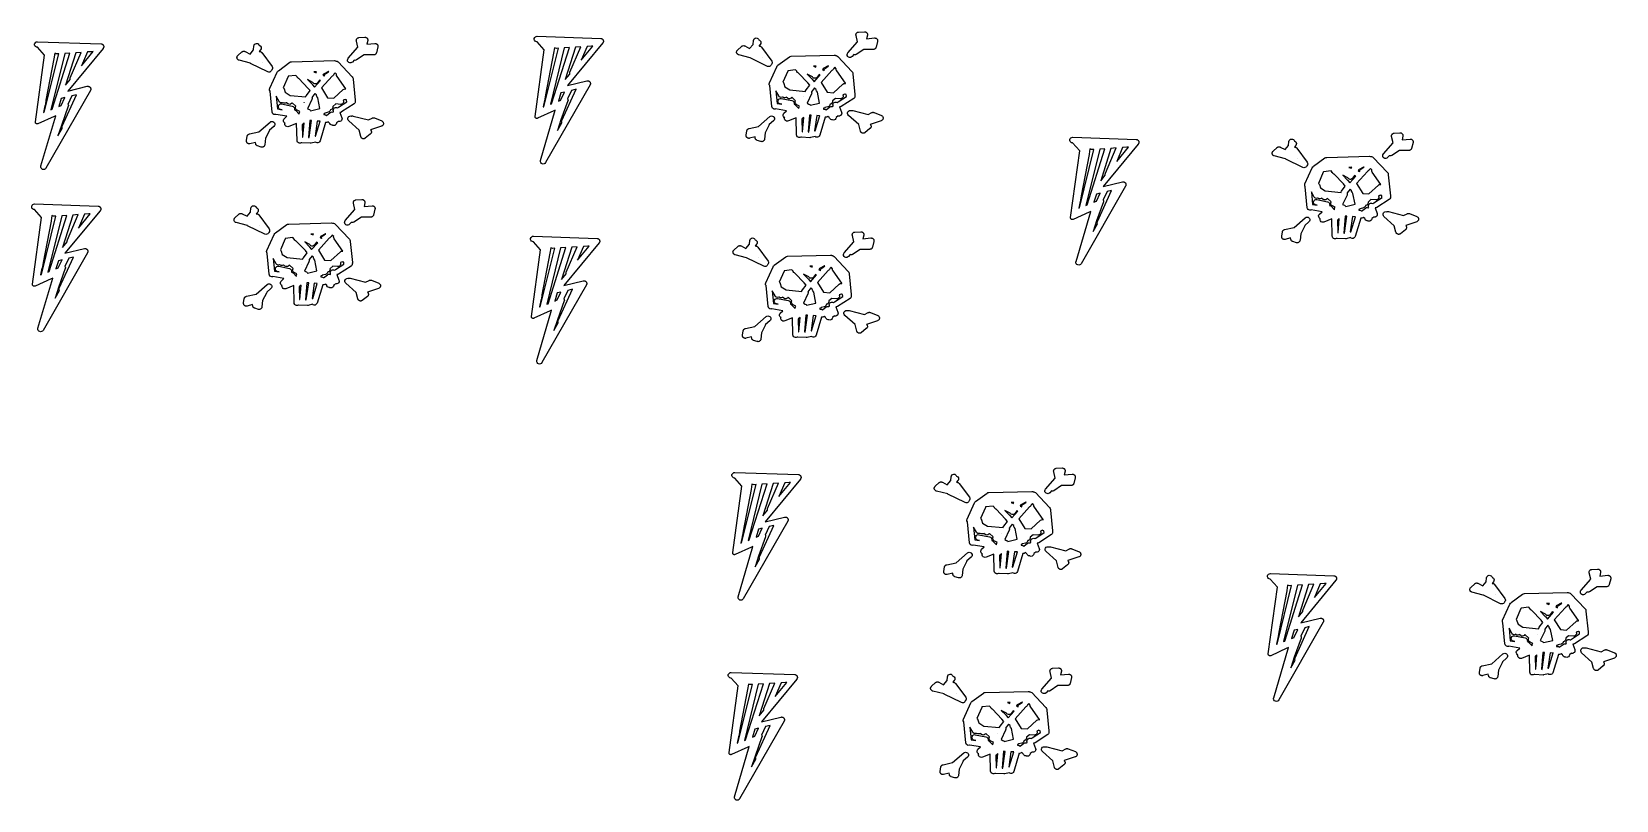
# Model space of a CAD drawing. Extents: x 189 to 232.3, y -93.5 to -72.5.
import ezdxf

# ---------------------------------------------------------------- set-up
doc = ezdxf.new("R2010")
doc.units = 0
doc.header["$MEASUREMENT"] = 0
doc.layers.add('BLACK', color=7, linetype='CONTINUOUS')

msp = doc.modelspace()

# ---------------------------------------------------------------- linework, layer by layer
at = {"layer": 'Black'}
for p, q in [((197.888, -72.7388), (197.891, -72.726)), ((197.891, -72.726), (197.892, -72.7259)), ((197.892, -72.7257), (197.899, -72.7152)), ((197.892, -72.7259), (197.892, -72.7257)), ((197.899, -72.7152), (197.907, -72.7046)), ((197.907, -72.7044), (197.918, -72.6971)), ((197.907, -72.7045), (197.907, -72.7044)), ((197.907, -72.7046), (197.907, -72.7045)), ((197.918, -72.6971), (197.929, -72.6899)), ((197.929, -72.6899), (197.93, -72.6899)), ((197.93, -72.6898), (197.942, -72.6867)), ((197.93, -72.6899), (197.93, -72.6898)), ((197.942, -72.6867), (197.955, -72.6836)), ((197.955, -72.6836), (198.115, -72.6736)), ((198.115, -72.6736), (198.118, -72.674)), ((198.118, -72.674), (198.122, -72.6735)), ((198.122, -72.6735), (198.132, -72.6755)), ((198.132, -72.6755), (198.142, -72.6766)), ((198.142, -72.6766), (198.145, -72.6781)), ((198.145, -72.6781), (198.148, -72.6787)), ((198.148, -72.6787), (198.156, -72.684)), ((198.156, -72.684), (198.165, -72.6884)), ((198.165, -72.6884), (198.168, -72.6908)), ((198.168, -72.6908), (198.171, -72.6925)), ((198.171, -72.6925), (198.177, -72.7004)), ((198.177, -72.7004), (198.184, -72.7077)), ((198.184, -72.7077), (198.185, -72.7107)), ((198.185, -72.7107), (198.187, -72.7133)), ((198.187, -72.7133), (198.19, -72.7228)), ((198.19, -72.7228), (198.194, -72.732)), ((202.746, -72.7331), (202.747, -72.7066)), ((202.747, -72.7066), (202.757, -72.6819)), ((202.757, -72.6819), (202.775, -72.6622)), ((202.775, -72.6622), (202.798, -72.6497)), ((202.798, -72.6497), (202.825, -72.646)), ((202.825, -72.646), (204.561, -72.705)), ((204.561, -72.705), (204.566, -72.7061)), ((204.566, -72.7061), (204.571, -72.7061)), ((204.571, -72.7061), (204.579, -72.7088)), ((204.579, -72.7088), (204.587, -72.7105)), ((204.587, -72.7105), (204.591, -72.7133)), ((204.591, -72.7133), (204.596, -72.715)), ((204.596, -72.715), (204.602, -72.7202)), ((204.602, -72.7202), (204.609, -72.7246)), ((204.609, -72.7246), (204.613, -72.7286)), ((208.741, -72.7365), (208.757, -72.715)), ((208.757, -72.715), (208.779, -72.7001)), ((208.779, -72.7001), (208.805, -72.6937)), ((208.805, -72.6937), (208.831, -72.6965)), ((208.831, -72.6965), (208.855, -72.7081)), ((208.855, -72.7081), (208.873, -72.7272)), ((208.873, -72.7272), (208.883, -72.7482)), ((211.534, -72.6012), (211.538, -72.5888)), ((211.534, -72.6013), (211.534, -72.6012)), ((211.534, -72.6014), (211.534, -72.6013)), ((211.535, -72.6148), (211.534, -72.6014)), ((211.536, -72.6277), (211.535, -72.6148)), ((211.576, -72.7992), (211.536, -72.6277)), ((211.538, -72.5888), (211.541, -72.576)), ((211.541, -72.576), (211.542, -72.5759)), ((211.542, -72.5757), (211.549, -72.5652)), ((211.542, -72.5759), (211.542, -72.5757)), ((211.549, -72.5652), (211.557, -72.5546)), ((211.557, -72.5544), (211.568, -72.5471)), ((211.557, -72.5545), (211.557, -72.5544)), ((211.557, -72.5546), (211.557, -72.5545)), ((211.568, -72.5471), (211.579, -72.5399)), ((211.579, -72.5399), (211.58, -72.5399)), ((211.58, -72.5398), (211.592, -72.5367)), ((211.58, -72.5399), (211.58, -72.5398)), ((211.592, -72.5367), (211.605, -72.5336)), ((211.605, -72.5336), (211.765, -72.5236)), ((211.765, -72.5236), (211.768, -72.524)), ((211.768, -72.524), (211.772, -72.5235)), ((211.772, -72.5235), (211.782, -72.5255)), ((211.782, -72.5255), (211.792, -72.5266)), ((211.792, -72.5266), (211.795, -72.5281)), ((211.795, -72.5281), (211.798, -72.5287)), ((211.798, -72.5287), (211.806, -72.534)), ((211.806, -72.534), (211.815, -72.5384)), ((211.815, -72.5384), (211.818, -72.5408)), ((211.818, -72.5408), (211.82, -72.5425)), ((211.82, -72.5425), (211.827, -72.5504)), ((211.845, -72.615), (211.825, -72.7142)), ((211.825, -72.7142), (212.043, -72.6938)), ((211.827, -72.5504), (211.834, -72.5577)), ((211.834, -72.5577), (211.835, -72.5607)), ((211.835, -72.5607), (211.837, -72.5633)), ((211.837, -72.5633), (211.84, -72.5728)), ((211.84, -72.5728), (211.844, -72.582)), ((211.844, -72.582), (211.845, -72.5853)), ((211.845, -72.5853), (211.846, -72.5884)), ((211.846, -72.5884), (211.845, -72.5985)), ((211.845, -72.5985), (211.846, -72.6086)), ((211.846, -72.6086), (211.845, -72.6117)), ((211.845, -72.6117), (211.845, -72.615)), ((212.043, -72.6938), (212.049, -72.6943)), ((212.049, -72.6943), (212.055, -72.6937)), ((212.055, -72.6937), (212.062, -72.6954)), ((212.062, -72.6954), (212.069, -72.696)), ((212.069, -72.696), (212.075, -72.6986)), ((212.075, -72.6986), (212.081, -72.7001)), ((212.081, -72.7001), (212.087, -72.7041)), ((212.087, -72.7041), (212.093, -72.7071)), ((212.093, -72.7071), (212.098, -72.7115)), ((212.098, -72.7115), (212.103, -72.715)), ((212.103, -72.715), (212.107, -72.7207)), ((212.107, -72.7207), (212.112, -72.7257)), ((212.112, -72.7257), (212.115, -72.7314)), ((189.096, -72.8831), (189.097, -72.8566)), ((189.104, -72.9084), (189.096, -72.8831)), ((189.097, -72.8566), (189.107, -72.8319)), ((189.121, -72.9293), (189.104, -72.9084)), ((189.107, -72.8319), (189.125, -72.8122)), ((189.143, -72.9434), (189.121, -72.9293)), ((189.125, -72.8122), (189.148, -72.7997)), ((189.169, -72.9489), (189.143, -72.9434)), ((189.148, -72.7997), (189.175, -72.796)), ((189.173, -72.949), (189.169, -72.9489)), ((189.367, -73.1661), (189.173, -72.949)), ((189.175, -72.796), (190.911, -72.855)), ((189.361, -74.7211), (189.757, -73.1266)), ((189.917, -73.1165), (189.535, -74.6539)), ((189.571, -74.6399), (190.055, -73.1078)), ((189.644, -73.1124), (189.625, -73.2606)), ((189.672, -73.1259), (189.644, -73.1124)), ((189.706, -73.1298), (189.672, -73.1259)), ((189.757, -73.1266), (189.706, -73.1298)), ((190.055, -73.1078), (189.917, -73.1165)), ((190.218, -73.0975), (189.94, -73.9812)), ((190.967, -72.9803), (190.004, -74.1436)), ((190.07, -73.7798), (190.367, -73.088)), ((190.367, -73.088), (190.218, -73.0975)), ((190.377, -73.4532), (190.696, -73.0673)), ((190.539, -73.0772), (190.377, -73.4532)), ((190.656, -73.0698), (190.539, -73.0772)), ((190.696, -73.0673), (190.656, -73.0698)), ((190.911, -72.855), (190.916, -72.8561)), ((190.916, -72.8561), (190.921, -72.8561)), ((190.921, -72.8561), (190.929, -72.8588)), ((190.929, -72.8588), (190.937, -72.8605)), ((190.937, -72.8605), (190.941, -72.8633)), ((190.941, -72.8633), (190.946, -72.865)), ((190.946, -72.865), (190.952, -72.8702)), ((190.952, -72.8702), (190.959, -72.8746)), ((190.959, -72.8746), (190.963, -72.8786)), ((190.963, -72.8786), (190.967, -72.8819)), ((190.967, -72.8819), (190.971, -72.889)), ((190.97, -72.9758), (190.967, -72.9803)), ((190.973, -72.972), (190.97, -72.9758)), ((190.971, -72.889), (190.976, -72.8955)), ((190.976, -72.9643), (190.973, -72.972)), ((190.976, -72.8955), (190.977, -72.9004)), ((190.98, -72.9572), (190.976, -72.9643)), ((190.977, -72.9004), (190.98, -72.9049)), ((190.98, -72.9049), (190.981, -72.9129)), ((190.981, -72.9521), (190.98, -72.9572)), ((190.981, -72.9129), (190.984, -72.9208)), ((190.983, -72.9473), (190.981, -72.9521)), ((190.985, -72.931), (190.983, -72.9391)), ((190.983, -72.9391), (190.983, -72.9473)), ((190.984, -72.9208), (190.984, -72.9259)), ((190.984, -72.9259), (190.985, -72.931)), ((194.649, -73.1734), (194.759, -73.0734)), ((194.759, -73.0734), (194.764, -73.0698)), ((194.764, -73.0698), (194.769, -73.0653)), ((194.769, -73.0653), (194.775, -73.0628)), ((194.775, -73.0628), (194.781, -73.0592)), ((194.781, -73.0592), (194.788, -73.0578)), ((194.788, -73.0578), (194.794, -73.0552)), ((194.794, -73.0552), (194.8, -73.055)), ((194.8, -73.055), (194.807, -73.0536)), ((194.807, -73.0536), (194.814, -73.0545)), ((194.814, -73.0545), (194.82, -73.0542)), ((194.82, -73.0542), (194.827, -73.0562)), ((194.827, -73.0562), (194.833, -73.0571)), ((194.833, -73.0571), (194.839, -73.0603)), ((194.839, -73.0603), (194.846, -73.0623)), ((194.846, -73.0623), (194.98, -73.133)), ((194.98, -73.133), (195.073, -73.0182)), ((195.073, -73.0182), (195.084, -72.912)), ((195.084, -72.912), (195.091, -72.8865)), ((195.091, -72.8865), (195.107, -72.865)), ((195.107, -72.865), (195.129, -72.8501)), ((195.129, -72.8501), (195.155, -72.8437)), ((195.155, -72.8437), (195.181, -72.8465)), ((195.181, -72.8465), (195.205, -72.8581)), ((195.205, -72.8581), (195.223, -72.8772)), ((195.223, -72.8772), (195.233, -72.8982)), ((195.27, -73.0181), (195.232, -73.064)), ((195.232, -73.064), (195.235, -73.0642)), ((195.233, -72.8982), (195.247, -72.903)), ((195.235, -73.0642), (195.239, -73.0635)), ((195.239, -73.0635), (195.249, -73.0651)), ((195.247, -72.903), (195.268, -72.9197)), ((195.249, -73.0651), (195.258, -73.0656)), ((195.258, -73.0656), (195.262, -73.0672)), ((195.262, -73.0672), (195.265, -73.0678)), ((195.265, -73.0678), (195.274, -73.0725)), ((195.268, -72.9197), (195.281, -72.9425)), ((195.282, -72.9948), (195.27, -73.0181)), ((195.274, -73.0725), (195.282, -73.0763)), ((195.281, -72.9425), (195.286, -72.9686)), ((195.286, -72.9686), (195.282, -72.9948)), ((195.282, -73.0763), (195.285, -73.079)), ((195.285, -73.079), (195.289, -73.0809)), ((195.289, -73.0809), (195.295, -73.0881)), ((195.295, -73.0881), (195.302, -73.0946)), ((195.302, -73.0946), (195.582, -73.4746)), ((197.663, -73.2495), (197.926, -72.9492)), ((197.884, -72.7512), (197.888, -72.7388)), ((197.884, -72.7513), (197.884, -72.7512)), ((197.884, -72.7514), (197.884, -72.7513)), ((197.885, -72.7646), (197.884, -72.7514)), ((197.886, -72.7777), (197.885, -72.7646)), ((197.926, -72.9492), (197.886, -72.7777)), ((198.103, -73.1565), (197.892, -73.2941)), ((198.36, -73.1565), (198.103, -73.1565)), ((198.195, -72.765), (198.175, -72.8642)), ((198.175, -72.8642), (198.393, -72.8438)), ((198.194, -72.732), (198.195, -72.7353)), ((198.195, -72.7353), (198.196, -72.7384)), ((198.196, -72.7384), (198.195, -72.7485)), ((198.195, -72.7485), (198.196, -72.7586)), ((198.196, -72.7586), (198.195, -72.7617)), ((198.195, -72.7617), (198.195, -72.765)), ((198.37, -73.1547), (198.36, -73.1565)), ((198.381, -73.1535), (198.37, -73.1547)), ((198.383, -73.1524), (198.381, -73.1535)), ((198.386, -73.1519), (198.383, -73.1524)), ((198.395, -73.1466), (198.386, -73.1519)), ((198.393, -72.8438), (198.399, -72.8443)), ((198.405, -73.1419), (198.395, -73.1466)), ((198.399, -72.8443), (198.405, -72.8437)), ((198.405, -72.8437), (198.412, -72.8454)), ((198.407, -73.14), (198.405, -73.1419)), ((198.409, -73.1386), (198.407, -73.14)), ((198.416, -73.1305), (198.409, -73.1386)), ((198.412, -72.8454), (198.419, -72.846)), ((198.423, -73.1228), (198.416, -73.1305)), ((198.419, -72.846), (198.425, -72.8486)), ((198.425, -73.1203), (198.423, -73.1228)), ((198.425, -72.8486), (198.431, -72.8501)), ((198.426, -73.1183), (198.425, -73.1203)), ((198.43, -73.1083), (198.426, -73.1183)), ((198.434, -73.0986), (198.43, -73.1083)), ((198.431, -72.8501), (198.437, -72.8541)), ((198.474, -72.9386), (198.434, -73.0986)), ((198.437, -72.8541), (198.443, -72.8571)), ((198.443, -72.8571), (198.448, -72.8615)), ((198.448, -72.8615), (198.453, -72.865)), ((198.453, -72.865), (198.457, -72.8707)), ((198.457, -72.8707), (198.462, -72.8757)), ((198.462, -72.8757), (198.465, -72.8814)), ((198.465, -72.8814), (198.469, -72.8865)), ((198.469, -72.8865), (198.471, -72.8933)), ((198.471, -72.8933), (198.474, -72.8997)), ((198.474, -72.8997), (198.474, -72.906)), ((198.474, -72.906), (198.476, -72.9121)), ((198.475, -72.9323), (198.474, -72.9386)), ((198.476, -72.9262), (198.475, -72.9323)), ((198.476, -72.9121), (198.476, -72.9191)), ((198.476, -72.9191), (198.476, -72.9262)), ((202.754, -72.7584), (202.746, -72.7331)), ((202.771, -72.7793), (202.754, -72.7584)), ((202.767, -74.8358), (203.017, -73.0161)), ((202.793, -72.7934), (202.771, -72.7793)), ((202.819, -72.7989), (202.793, -72.7934)), ((202.823, -72.799), (202.819, -72.7989)), ((203.017, -73.0161), (202.823, -72.799)), ((203.011, -74.5711), (203.407, -72.9766)), ((203.275, -73.1137), (203.056, -74.2461)), ((203.567, -72.9665), (203.185, -74.5039)), ((203.221, -74.4899), (203.705, -72.9578)), ((203.294, -72.9624), (203.275, -73.1106)), ((203.275, -73.1106), (203.275, -73.1121)), ((203.275, -73.1121), (203.275, -73.1137)), ((203.322, -72.9759), (203.294, -72.9624)), ((203.356, -72.9798), (203.322, -72.9759)), ((203.407, -72.9766), (203.356, -72.9798)), ((203.705, -72.9578), (203.567, -72.9665)), ((203.868, -72.9475), (203.59, -73.8312)), ((204.617, -72.8303), (203.654, -73.9936)), ((203.72, -73.6298), (204.017, -72.938)), ((204.017, -72.938), (203.868, -72.9475)), ((204.027, -73.3032), (204.346, -72.9173)), ((204.189, -72.9272), (204.027, -73.3032)), ((204.306, -72.9198), (204.189, -72.9272)), ((204.346, -72.9173), (204.306, -72.9198)), ((204.613, -72.7286), (204.617, -72.7319)), ((204.617, -72.7319), (204.621, -72.739)), ((204.62, -72.8258), (204.617, -72.8303)), ((204.623, -72.822), (204.62, -72.8258)), ((204.621, -72.739), (204.626, -72.7455)), ((204.626, -72.8143), (204.623, -72.822)), ((204.626, -72.7455), (204.627, -72.7504)), ((204.63, -72.8072), (204.626, -72.8143)), ((204.627, -72.7504), (204.63, -72.7549)), ((204.63, -72.7549), (204.631, -72.7629)), ((204.631, -72.8021), (204.63, -72.8072)), ((204.631, -72.7629), (204.634, -72.7708)), ((204.633, -72.7973), (204.631, -72.8021)), ((204.635, -72.781), (204.633, -72.7891)), ((204.633, -72.7891), (204.633, -72.7973)), ((204.634, -72.7708), (204.634, -72.7759)), ((204.634, -72.7759), (204.635, -72.781)), ((208.274, -73.0697), (208.278, -73.0591)), ((208.274, -73.0719), (208.274, -73.0697)), ((208.274, -73.074), (208.274, -73.0719)), ((208.275, -73.0851), (208.274, -73.074)), ((208.275, -73.0963), (208.275, -73.0851)), ((208.276, -73.0983), (208.275, -73.0963)), ((208.276, -73.1005), (208.276, -73.0983)), ((208.281, -73.1105), (208.276, -73.1005)), ((208.278, -73.0591), (208.28, -73.0483)), ((208.28, -73.0483), (208.282, -73.0465)), ((208.285, -73.1208), (208.281, -73.1105)), ((208.282, -73.0444), (208.289, -73.0356)), ((208.282, -73.0465), (208.282, -73.0444)), ((208.287, -73.1225), (208.285, -73.1208)), ((208.288, -73.1245), (208.287, -73.1225)), ((208.296, -73.1323), (208.288, -73.1245)), ((208.289, -73.0356), (208.295, -73.0264)), ((208.295, -73.0264), (208.297, -73.0251)), ((208.303, -73.1405), (208.296, -73.1323)), ((208.297, -73.0251), (208.299, -73.0234)), ((208.299, -73.0234), (208.409, -72.9234)), ((208.305, -73.1415), (208.303, -73.1405)), ((208.307, -73.1431), (208.305, -73.1415)), ((208.317, -73.1477), (208.307, -73.1431)), ((208.327, -73.1529), (208.317, -73.1477)), ((208.329, -73.1532), (208.327, -73.1529)), ((208.331, -73.1541), (208.329, -73.1532)), ((208.64, -73.2337), (208.331, -73.1541)), ((208.409, -72.9234), (208.414, -72.9198)), ((208.414, -72.9198), (208.419, -72.9153)), ((208.419, -72.9153), (208.425, -72.9128)), ((208.425, -72.9128), (208.431, -72.9092)), ((208.431, -72.9092), (208.438, -72.9078)), ((208.438, -72.9078), (208.444, -72.9052)), ((208.444, -72.9052), (208.45, -72.905)), ((208.45, -72.905), (208.457, -72.9036)), ((208.457, -72.9036), (208.464, -72.9045)), ((208.464, -72.9045), (208.47, -72.9042)), ((208.47, -72.9042), (208.477, -72.9062)), ((208.477, -72.9062), (208.483, -72.9071)), ((208.483, -72.9071), (208.489, -72.9103)), ((208.489, -72.9103), (208.496, -72.9123)), ((208.496, -72.9123), (208.63, -72.983)), ((208.63, -72.983), (208.723, -72.8682)), ((208.723, -72.8682), (208.734, -72.762)), ((208.734, -72.762), (208.741, -72.7365)), ((208.92, -72.8681), (208.882, -72.914)), ((208.882, -72.914), (208.885, -72.9142)), ((208.883, -72.7482), (208.897, -72.753)), ((208.885, -72.9142), (208.889, -72.9135)), ((208.889, -72.9135), (208.899, -72.9151)), ((208.897, -72.753), (208.918, -72.7697)), ((208.899, -72.9151), (208.908, -72.9156)), ((208.908, -72.9156), (208.912, -72.9172)), ((208.912, -72.9172), (208.915, -72.9178)), ((208.915, -72.9178), (208.924, -72.9225)), ((208.918, -72.7697), (208.931, -72.7925)), ((208.932, -72.8448), (208.92, -72.8681)), ((208.924, -72.9225), (208.932, -72.9263)), ((208.931, -72.7925), (208.936, -72.8186)), ((208.936, -72.8186), (208.932, -72.8448)), ((208.932, -72.9263), (208.935, -72.929)), ((208.935, -72.929), (208.939, -72.9309)), ((208.939, -72.9309), (208.945, -72.9381)), ((208.945, -72.9381), (208.952, -72.9446)), ((208.952, -72.9446), (209.232, -73.3246)), ((211.294, -73.1483), (211.299, -73.1222)), ((211.298, -73.1745), (211.294, -73.1483)), ((211.299, -73.1222), (211.313, -73.0995)), ((211.313, -73.0995), (211.576, -72.7992)), ((211.472, -73.1501), (211.427, -73.2005)), ((211.491, -73.1559), (211.472, -73.1501)), ((211.517, -73.1545), (211.491, -73.1559)), ((211.542, -73.1441), (211.517, -73.1545)), ((211.753, -73.0065), (211.542, -73.1441)), ((212.01, -73.0065), (211.753, -73.0065)), ((212.02, -73.0047), (212.01, -73.0065)), ((212.031, -73.0035), (212.02, -73.0047)), ((212.033, -73.0024), (212.031, -73.0035)), ((212.036, -73.0019), (212.033, -73.0024)), ((212.045, -72.9966), (212.036, -73.0019)), ((212.055, -72.9919), (212.045, -72.9966)), ((212.057, -72.99), (212.055, -72.9919)), ((212.059, -72.9886), (212.057, -72.99)), ((212.066, -72.9805), (212.059, -72.9886)), ((212.073, -72.9728), (212.066, -72.9805)), ((212.075, -72.9703), (212.073, -72.9728)), ((212.076, -72.9682), (212.075, -72.9703)), ((212.08, -72.9583), (212.076, -72.9682)), ((212.084, -72.9486), (212.08, -72.9583)), ((212.124, -72.7886), (212.084, -72.9486)), ((212.115, -72.7314), (212.119, -72.7365)), ((212.119, -72.7365), (212.121, -72.7433)), ((212.121, -72.7433), (212.124, -72.7497)), ((212.124, -72.7497), (212.124, -72.756)), ((212.124, -72.756), (212.126, -72.7621)), ((212.125, -72.7823), (212.124, -72.7886)), ((212.126, -72.7762), (212.125, -72.7823)), ((212.126, -72.7621), (212.126, -72.7691)), ((212.126, -72.7691), (212.126, -72.7762)), ((189.117, -74.9858), (189.367, -73.1661)), ((189.625, -73.2637), (189.406, -74.3961)), ((189.625, -73.2606), (189.625, -73.2621)), ((189.625, -73.2621), (189.625, -73.2637)), ((194.624, -73.2197), (194.628, -73.2091)), ((194.624, -73.2219), (194.624, -73.2197)), ((194.624, -73.224), (194.624, -73.2219)), ((194.625, -73.2351), (194.624, -73.224)), ((194.625, -73.2463), (194.625, -73.2351)), ((194.626, -73.2483), (194.625, -73.2463)), ((194.626, -73.2505), (194.626, -73.2483)), ((194.631, -73.2605), (194.626, -73.2505)), ((194.628, -73.2091), (194.63, -73.1983)), ((194.63, -73.1983), (194.632, -73.1965)), ((194.635, -73.2708), (194.631, -73.2605)), ((194.632, -73.1944), (194.639, -73.1856)), ((194.632, -73.1965), (194.632, -73.1944)), ((194.637, -73.2725), (194.635, -73.2708)), ((194.638, -73.2745), (194.637, -73.2725)), ((194.646, -73.2823), (194.638, -73.2745)), ((194.639, -73.1856), (194.645, -73.1764)), ((194.645, -73.1764), (194.647, -73.1751)), ((194.653, -73.2905), (194.646, -73.2823)), ((194.647, -73.1751), (194.649, -73.1734)), ((194.655, -73.2915), (194.653, -73.2905)), ((194.657, -73.2931), (194.655, -73.2915)), ((194.667, -73.2977), (194.657, -73.2931)), ((194.677, -73.3029), (194.667, -73.2977)), ((194.679, -73.3032), (194.677, -73.3029)), ((194.681, -73.3041), (194.679, -73.3032)), ((194.99, -73.3837), (194.681, -73.3041)), ((194.996, -73.3887), (194.99, -73.3837)), ((195.466, -73.6187), (194.996, -73.3887)), ((195.319, -73.3757), (195.318, -73.3759)), ((195.318, -73.3759), (195.319, -73.3763)), ((195.319, -73.3763), (195.319, -73.3757)), ((195.571, -73.5758), (195.562, -73.595)), ((195.575, -73.5728), (195.571, -73.5758)), ((195.59, -73.5506), (195.575, -73.5728)), ((195.582, -73.4746), (195.593, -73.4984)), ((195.596, -73.5248), (195.59, -73.5506)), ((195.593, -73.4984), (195.596, -73.5248)), ((195.742, -73.6018), (195.754, -73.5886)), ((195.754, -73.5886), (196.064, -73.3586)), ((196.064, -73.3586), (196.088, -73.3467)), ((196.088, -73.3467), (196.115, -73.3436)), ((196.115, -73.3436), (196.116, -73.344)), ((196.116, -73.344), (196.118, -73.3435)), ((196.118, -73.3435), (197.288, -73.3135)), ((197.288, -73.3135), (197.314, -73.3175)), ((197.314, -73.3175), (197.328, -73.3247)), ((197.328, -73.3247), (197.339, -73.324)), ((197.339, -73.324), (197.364, -73.3315)), ((197.364, -73.3315), (197.385, -73.3473)), ((197.385, -73.3473), (197.775, -73.7573)), ((197.644, -73.2983), (197.649, -73.2722)), ((197.648, -73.3245), (197.644, -73.2983)), ((197.66, -73.3478), (197.648, -73.3245)), ((197.649, -73.2722), (197.663, -73.2495)), ((197.68, -73.3654), (197.66, -73.3478)), ((197.705, -73.375), (197.68, -73.3654)), ((197.732, -73.3756), (197.705, -73.375)), ((197.757, -73.3671), (197.732, -73.3756)), ((197.777, -73.3505), (197.757, -73.3671)), ((197.822, -73.3001), (197.777, -73.3505)), ((197.841, -73.3059), (197.822, -73.3001)), ((197.867, -73.3045), (197.841, -73.3059)), ((197.892, -73.2941), (197.867, -73.3045)), ((208.646, -73.2387), (208.64, -73.2337)), ((209.116, -73.4687), (208.646, -73.2387)), ((208.969, -73.2257), (208.968, -73.2259)), ((208.968, -73.2259), (208.969, -73.2263)), ((208.969, -73.2263), (208.969, -73.2257)), ((209.142, -73.4761), (209.116, -73.4687)), ((209.168, -73.4743), (209.142, -73.4761)), ((209.193, -73.4635), (209.168, -73.4743)), ((209.17, -73.9183), (209.37, -73.4783)), ((209.212, -73.445), (209.193, -73.4635)), ((209.221, -73.4258), (209.212, -73.445)), ((209.225, -73.4228), (209.221, -73.4258)), ((209.24, -73.4006), (209.225, -73.4228)), ((209.232, -73.3246), (209.243, -73.3484)), ((209.246, -73.3748), (209.24, -73.4006)), ((209.243, -73.3484), (209.246, -73.3748)), ((209.37, -73.4783), (209.385, -73.4564)), ((209.385, -73.4564), (209.392, -73.4518)), ((209.392, -73.4518), (209.404, -73.4386)), ((209.404, -73.4386), (209.714, -73.2086)), ((209.673, -73.5881), (209.67, -73.6004)), ((209.883, -73.5658), (209.673, -73.5881)), ((209.714, -73.2086), (209.738, -73.1967)), ((209.738, -73.1967), (209.765, -73.1936)), ((209.765, -73.1936), (209.766, -73.194)), ((209.766, -73.194), (209.768, -73.1935)), ((209.768, -73.1935), (210.938, -73.1635)), ((209.918, -73.6029), (209.883, -73.5658)), ((210.449, -73.465), (210.371, -73.4666)), ((210.371, -73.4666), (210.437, -73.4918)), ((210.437, -73.4918), (210.439, -73.4813)), ((210.439, -73.4813), (210.449, -73.465)), ((210.877, -73.5838), (210.581, -73.9099)), ((210.633, -73.5422), (210.623, -73.5629)), ((210.623, -73.5629), (210.637, -73.5686)), ((210.635, -73.5304), (210.633, -73.5422)), ((210.771, -73.4582), (210.635, -73.5304)), ((210.637, -73.5686), (210.647, -73.5742)), ((210.647, -73.5742), (210.657, -73.5793)), ((210.657, -73.5793), (210.658, -73.581)), ((210.658, -73.581), (210.66, -73.5822)), ((210.66, -73.5822), (210.665, -73.5876)), ((210.664, -73.5833), (210.667, -73.557)), ((210.665, -73.5876), (210.664, -73.5833)), ((210.667, -73.557), (210.679, -73.5334)), ((210.679, -73.5334), (210.699, -73.5155)), ((210.699, -73.5155), (210.777, -73.4658)), ((210.784, -73.4579), (210.771, -73.4582)), ((210.777, -73.4658), (210.784, -73.4579)), ((210.891, -73.5745), (210.877, -73.5838)), ((210.911, -73.5566), (210.891, -73.5745)), ((210.923, -73.533), (210.911, -73.5566)), ((210.958, -73.4945), (210.923, -73.5326)), ((210.923, -73.5326), (210.923, -73.533)), ((210.938, -73.1635), (210.964, -73.1675)), ((210.996, -73.5366), (210.958, -73.4945)), ((210.964, -73.1675), (210.978, -73.1747)), ((210.978, -73.1747), (210.989, -73.174)), ((210.989, -73.174), (211.014, -73.1815)), ((210.994, -73.5436), (210.996, -73.5366)), ((210.996, -73.5701), (210.994, -73.5436)), ((211.008, -73.5941), (210.996, -73.5701)), ((211.014, -73.1815), (211.035, -73.1973)), ((211.035, -73.1973), (211.425, -73.6073)), ((211.31, -73.1978), (211.298, -73.1745)), ((211.33, -73.2154), (211.31, -73.1978)), ((211.355, -73.225), (211.33, -73.2154)), ((211.382, -73.2256), (211.355, -73.225)), ((211.407, -73.2171), (211.382, -73.2256)), ((211.427, -73.2005), (211.407, -73.2171)), ((189.94, -73.9812), (190.066, -73.8282)), ((190.004, -74.1436), (190.536, -74.0147)), ((190.064, -73.8056), (190.07, -73.7798)), ((190.066, -73.8282), (190.064, -73.8056)), ((190.536, -74.0147), (190.545, -74.0141)), ((190.545, -74.0141), (190.554, -74.0125)), ((190.554, -74.0125), (190.558, -74.0133)), ((190.558, -74.0133), (190.562, -74.013)), ((190.562, -74.013), (190.571, -74.0155)), ((190.571, -74.0155), (190.58, -74.017)), ((190.58, -74.017), (190.584, -74.0193)), ((190.584, -74.0193), (190.588, -74.0205)), ((190.588, -74.0205), (190.595, -74.0258)), ((190.595, -74.0258), (190.603, -74.0302)), ((195.492, -73.6261), (195.466, -73.6187)), ((195.518, -73.6243), (195.492, -73.6261)), ((195.543, -73.6135), (195.518, -73.6243)), ((195.52, -74.0683), (195.72, -73.6283)), ((195.562, -73.595), (195.543, -73.6135)), ((195.72, -73.6283), (195.735, -73.6064)), ((195.735, -73.6064), (195.742, -73.6018)), ((196.02, -73.7504), (195.889, -74.053)), ((196.023, -73.7381), (196.02, -73.7504)), ((196.233, -73.7158), (196.023, -73.7381)), ((196.268, -73.7529), (196.233, -73.7158)), ((196.27, -73.7611), (196.268, -73.7529)), ((196.285, -73.7831), (196.27, -73.7611)), ((196.306, -73.7987), (196.285, -73.7831)), ((196.314, -73.801), (196.306, -73.7987)), ((196.573, -74.0708), (196.314, -73.801)), ((196.694, -73.9066), (196.555, -73.8316)), ((196.555, -73.8316), (196.685, -73.9671)), ((196.685, -73.9671), (196.687, -73.9696)), ((196.687, -73.9696), (196.689, -73.9716)), ((196.689, -73.9716), (196.744, -74.0382)), ((196.704, -73.9223), (196.694, -73.9066)), ((196.725, -73.9382), (196.704, -73.9223)), ((196.799, -73.615), (196.721, -73.6166)), ((196.721, -73.6166), (196.787, -73.6418)), ((196.751, -73.946), (196.725, -73.9382)), ((196.744, -74.0382), (196.91, -73.8546)), ((196.777, -73.9445), (196.751, -73.946)), ((196.802, -73.9341), (196.777, -73.9445)), ((196.787, -73.6418), (196.789, -73.6313)), ((196.789, -73.6313), (196.799, -73.615)), ((196.821, -73.9159), (196.802, -73.9341)), ((196.875, -73.8436), (196.821, -73.9159)), ((196.91, -73.8546), (196.875, -73.8436)), ((197.227, -73.7338), (196.931, -74.0599)), ((196.983, -73.6922), (196.973, -73.7129)), ((196.973, -73.7129), (196.987, -73.7186)), ((196.985, -73.6804), (196.983, -73.6922)), ((197.121, -73.6082), (196.985, -73.6804)), ((196.987, -73.7186), (196.997, -73.7242)), ((196.997, -73.7242), (197.007, -73.7293)), ((197.007, -73.7293), (197.008, -73.731)), ((197.008, -73.731), (197.01, -73.7322)), ((197.01, -73.7322), (197.015, -73.7376)), ((197.014, -73.7333), (197.017, -73.707)), ((197.015, -73.7376), (197.014, -73.7333)), ((197.017, -73.707), (197.029, -73.6834)), ((197.029, -73.6834), (197.049, -73.6655)), ((197.049, -73.6655), (197.127, -73.6158)), ((197.134, -73.6079), (197.121, -73.6082)), ((197.127, -73.6158), (197.134, -73.6079)), ((197.241, -73.7245), (197.227, -73.7338)), ((197.261, -73.7066), (197.241, -73.7245)), ((197.273, -73.683), (197.261, -73.7066)), ((197.308, -73.6445), (197.273, -73.6826)), ((197.273, -73.6826), (197.273, -73.683)), ((197.346, -73.6866), (197.308, -73.6445)), ((197.344, -73.6936), (197.346, -73.6866)), ((197.346, -73.7201), (197.344, -73.6936)), ((197.358, -73.7441), (197.346, -73.7201)), ((197.596, -74.0819), (197.358, -73.7441)), ((197.775, -73.7573), (197.79, -73.7794)), ((197.79, -73.7794), (197.796, -73.8052)), ((197.796, -73.8052), (197.795, -73.8179)), ((197.795, -73.8179), (197.796, -73.822)), ((197.796, -73.822), (197.856, -74.392)), ((204.27, -73.977), (203.056, -76.098)), ((203.59, -73.8312), (203.716, -73.6782)), ((203.654, -73.9936), (204.186, -73.8647)), ((203.714, -73.6556), (203.72, -73.6298)), ((203.716, -73.6782), (203.714, -73.6556)), ((204.186, -73.8647), (204.195, -73.8641)), ((204.195, -73.8641), (204.204, -73.8625)), ((204.204, -73.8625), (204.208, -73.8633)), ((204.208, -73.8633), (204.212, -73.863)), ((204.212, -73.863), (204.221, -73.8655)), ((204.221, -73.8655), (204.23, -73.867)), ((204.23, -73.867), (204.234, -73.8693)), ((204.234, -73.8693), (204.238, -73.8705)), ((204.238, -73.8705), (204.245, -73.8758)), ((204.245, -73.8758), (204.253, -73.8802)), ((204.253, -73.8802), (204.256, -73.8836)), ((204.256, -73.8836), (204.259, -73.8863)), ((204.259, -73.8863), (204.264, -73.8937)), ((204.264, -73.8937), (204.27, -73.9005)), ((204.27, -73.9005), (204.272, -73.9047)), ((204.273, -73.9686), (204.27, -73.977)), ((204.272, -73.9047), (204.274, -73.9084)), ((204.277, -73.9606), (204.273, -73.9686)), ((204.274, -73.9084), (204.276, -73.9171)), ((204.276, -73.9171), (204.279, -73.9255)), ((204.278, -73.9562), (204.277, -73.9606)), ((204.279, -73.952), (204.278, -73.9562)), ((204.279, -73.9255), (204.279, -73.9299)), ((204.279, -73.9299), (204.28, -73.9342)), ((204.28, -73.9342), (204.279, -73.9431)), ((204.279, -73.9431), (204.279, -73.952)), ((209.164, -73.9441), (209.17, -73.9183)), ((209.166, -73.9705), (209.164, -73.9441)), ((209.178, -73.9945), (209.166, -73.9705)), ((209.179, -73.9961), (209.178, -73.9945)), ((209.234, -74.5673), (209.179, -73.9961)), ((209.67, -73.6004), (209.539, -73.903)), ((209.539, -73.903), (209.551, -73.9137)), ((209.551, -73.9137), (209.563, -73.9373)), ((209.563, -73.9373), (209.591, -74.0264)), ((209.92, -73.6111), (209.918, -73.6029)), ((209.935, -73.6331), (209.92, -73.6111)), ((209.956, -73.6487), (209.935, -73.6331)), ((209.964, -73.6509), (209.956, -73.6487)), ((210.223, -73.9208), (209.964, -73.6509)), ((210.17, -74.113), (210.272, -73.9812)), ((210.344, -73.7566), (210.205, -73.6816)), ((210.205, -73.6816), (210.335, -73.8171)), ((210.272, -73.9812), (210.223, -73.9208)), ((210.335, -73.8171), (210.337, -73.8196)), ((210.337, -73.8196), (210.339, -73.8216)), ((210.339, -73.8216), (210.394, -73.8882)), ((210.354, -73.7723), (210.344, -73.7566)), ((210.375, -73.7882), (210.354, -73.7723)), ((210.401, -73.796), (210.375, -73.7882)), ((210.394, -73.8882), (210.56, -73.7046)), ((210.427, -73.7945), (210.401, -73.796)), ((210.452, -73.7841), (210.427, -73.7945)), ((210.471, -73.7659), (210.452, -73.7841)), ((210.525, -73.6936), (210.471, -73.7659)), ((210.56, -73.7046), (210.525, -73.6936)), ((210.581, -73.9099), (210.749, -74.1761)), ((210.917, -74.1887), (211.179, -73.9531)), ((211.246, -73.9319), (211.008, -73.5941)), ((211.179, -73.9531), (211.201, -73.9391)), ((211.201, -73.9391), (211.227, -73.9335)), ((211.227, -73.9335), (211.246, -73.9362)), ((211.246, -73.9362), (211.246, -73.9319)), ((211.425, -73.6073), (211.44, -73.6294)), ((211.44, -73.6294), (211.446, -73.6552)), ((211.446, -73.6552), (211.445, -73.6679)), ((211.445, -73.6679), (211.446, -73.672)), ((211.446, -73.672), (211.506, -74.242)), ((189.406, -74.3961), (189.389, -74.514)), ((190.62, -74.127), (189.406, -76.248)), ((189.825, -74.3443), (189.755, -74.566)), ((189.823, -74.5376), (189.924, -74.3204)), ((189.924, -74.3204), (189.825, -74.3443)), ((189.85, -75.0984), (190.238, -74.2443)), ((190.114, -74.2744), (190.005, -74.5073)), ((190.238, -74.2443), (190.114, -74.2744)), ((190.603, -74.0302), (190.606, -74.0336)), ((190.606, -74.0336), (190.609, -74.0363)), ((190.609, -74.0363), (190.614, -74.0437)), ((190.614, -74.0437), (190.62, -74.0505)), ((190.62, -74.0505), (190.622, -74.0547)), ((190.623, -74.1186), (190.62, -74.127)), ((190.622, -74.0547), (190.624, -74.0584)), ((190.627, -74.1106), (190.623, -74.1186)), ((190.624, -74.0584), (190.626, -74.0671)), ((190.626, -74.0671), (190.629, -74.0755)), ((190.628, -74.1062), (190.627, -74.1106)), ((190.629, -74.102), (190.628, -74.1062)), ((190.629, -74.0755), (190.629, -74.0799)), ((190.629, -74.0799), (190.63, -74.0842)), ((190.63, -74.0842), (190.629, -74.0931)), ((190.629, -74.0931), (190.629, -74.102)), ((195.514, -74.0941), (195.52, -74.0683)), ((195.516, -74.1205), (195.514, -74.0941)), ((195.528, -74.1445), (195.516, -74.1205)), ((195.529, -74.1461), (195.528, -74.1445)), ((195.584, -74.7173), (195.529, -74.1461)), ((195.773, -74.4268), (195.697, -74.2876)), ((195.697, -74.2876), (195.729, -74.6324)), ((195.79, -74.4475), (195.773, -74.4268)), ((195.812, -74.4613), (195.79, -74.4475)), ((195.878, -74.4549), (195.865, -74.4624)), ((195.889, -74.4643), (195.878, -74.4549)), ((195.889, -74.053), (195.901, -74.0637)), ((195.901, -74.0637), (195.913, -74.0873)), ((195.913, -74.0873), (195.941, -74.1764)), ((195.941, -74.1764), (196.074, -74.2621)), ((196.074, -74.2621), (196.505, -74.3018)), ((196.462, -74.4515), (196.462, -74.4514)), ((196.462, -74.4514), (196.462, -74.4517)), ((196.462, -74.4517), (196.462, -74.4515)), ((196.505, -74.3018), (196.507, -74.2865)), ((196.507, -74.2865), (196.52, -74.263)), ((196.52, -74.263), (196.622, -74.1312)), ((196.669, -74.3729), (196.548, -74.6266)), ((196.622, -74.1312), (196.573, -74.0708)), ((196.676, -74.3473), (196.669, -74.3729)), ((196.755, -74.2097), (196.672, -74.3163)), ((196.672, -74.3163), (196.674, -74.3208)), ((196.674, -74.3208), (196.676, -74.3473)), ((196.771, -74.2288), (196.755, -74.2097)), ((196.794, -74.2483), (196.771, -74.2288)), ((196.796, -74.2676), (196.794, -74.2483)), ((196.806, -74.292), (196.796, -74.2676)), ((196.83, -74.3278), (196.806, -74.292)), ((196.888, -74.6216), (196.83, -74.3278)), ((196.931, -74.0599), (197.099, -74.3261)), ((197.099, -74.3261), (197.267, -74.3387)), ((197.267, -74.3387), (197.529, -74.1031)), ((197.398, -74.5858), (197.625, -74.4394)), ((197.534, -74.4489), (197.523, -74.4731)), ((197.529, -74.1031), (197.551, -74.0891)), ((197.581, -74.3748), (197.529, -74.3967)), ((197.529, -74.3967), (197.529, -74.3968)), ((197.529, -74.3968), (197.536, -74.4224)), ((197.536, -74.4224), (197.534, -74.4489)), ((197.551, -74.0891), (197.577, -74.0835)), ((197.577, -74.0835), (197.596, -74.0862)), ((197.592, -74.3813), (197.581, -74.3748)), ((197.618, -74.3865), (197.592, -74.3813)), ((197.596, -74.0862), (197.596, -74.0819)), ((197.62, -74.3862), (197.618, -74.3865)), ((197.624, -74.436), (197.62, -74.3862)), ((197.625, -74.4394), (197.624, -74.436)), ((197.853, -74.4525), (197.841, -74.4761)), ((197.856, -74.4261), (197.853, -74.4525)), ((197.856, -74.392), (197.854, -74.4171)), ((197.854, -74.4171), (197.856, -74.4261)), ((203.026, -74.4), (202.991, -74.5786)), ((203.028, -74.397), (203.026, -74.4)), ((203.039, -74.364), (203.028, -74.397)), ((203.056, -74.2461), (203.039, -74.364)), ((203.475, -74.1943), (203.405, -74.416)), ((203.405, -74.416), (203.471, -74.388)), ((203.471, -74.388), (203.473, -74.3876)), ((203.473, -74.3876), (203.574, -74.1704)), ((203.574, -74.1704), (203.475, -74.1943)), ((203.665, -74.4075), (203.476, -74.9296)), ((203.5, -74.9484), (203.888, -74.0943)), ((203.764, -74.1244), (203.655, -74.3573)), ((203.655, -74.3573), (203.657, -74.3583)), ((203.657, -74.3583), (203.659, -74.3617)), ((203.659, -74.3617), (203.661, -74.3646)), ((203.661, -74.3646), (203.663, -74.3691)), ((203.663, -74.3691), (203.665, -74.3733)), ((203.665, -74.3733), (203.666, -74.3772)), ((203.666, -74.4028), (203.665, -74.4075)), ((203.666, -74.3772), (203.667, -74.3809)), ((203.668, -74.3982), (203.666, -74.4028)), ((203.667, -74.3809), (203.667, -74.3856)), ((203.667, -74.3856), (203.668, -74.3904)), ((203.668, -74.3904), (203.668, -74.3943)), ((203.668, -74.3943), (203.668, -74.3982)), ((203.888, -74.0943), (203.764, -74.1244)), ((209.423, -74.2768), (209.347, -74.1376)), ((209.347, -74.1376), (209.379, -74.4824)), ((209.404, -74.4177), (209.409, -74.3917)), ((209.407, -74.444), (209.404, -74.4177)), ((209.42, -74.4674), (209.407, -74.444)), ((209.409, -74.3917), (209.423, -74.3691)), ((209.44, -74.2975), (209.423, -74.2768)), ((209.423, -74.3691), (209.444, -74.3527)), ((209.462, -74.3113), (209.44, -74.2975)), ((209.444, -74.3527), (209.469, -74.3443)), ((209.488, -74.3165), (209.462, -74.3113)), ((209.469, -74.3443), (209.495, -74.3451)), ((209.515, -74.3124), (209.488, -74.3165)), ((209.495, -74.3451), (209.785, -74.4051)), ((209.528, -74.3049), (209.515, -74.3124)), ((209.539, -74.3143), (209.528, -74.3049)), ((209.563, -74.3246), (209.539, -74.3143)), ((209.59, -74.3259), (209.563, -74.3246)), ((209.615, -74.318), (209.59, -74.3259)), ((209.591, -74.0264), (209.724, -74.1121)), ((209.624, -74.3113), (209.615, -74.318)), ((209.664, -74.3414), (209.624, -74.3113)), ((209.688, -74.3533), (209.664, -74.3414)), ((209.714, -74.3564), (209.688, -74.3533)), ((209.74, -74.3502), (209.714, -74.3564)), ((209.724, -74.1121), (210.155, -74.1518)), ((209.763, -74.3356), (209.74, -74.3502)), ((209.778, -74.3143), (209.763, -74.3356)), ((209.779, -74.3119), (209.778, -74.3143)), ((209.886, -74.4078), (209.779, -74.3119)), ((209.785, -74.4051), (209.81, -74.4149)), ((209.81, -74.4149), (209.83, -74.4326)), ((209.83, -74.4326), (209.843, -74.456)), ((209.843, -74.456), (209.846, -74.4823)), ((209.874, -74.458), (209.876, -74.4315)), ((209.881, -74.4836), (209.874, -74.458)), ((209.876, -74.4315), (209.886, -74.4078)), ((210.112, -74.3015), (210.112, -74.3014)), ((210.112, -74.3014), (210.112, -74.3017)), ((210.112, -74.3017), (210.112, -74.3015)), ((210.155, -74.1518), (210.157, -74.1365)), ((210.157, -74.1365), (210.17, -74.113)), ((210.319, -74.2229), (210.198, -74.4766)), ((210.326, -74.1973), (210.319, -74.2229)), ((210.405, -74.0597), (210.322, -74.1663)), ((210.322, -74.1663), (210.324, -74.1708)), ((210.324, -74.1708), (210.326, -74.1973)), ((210.421, -74.0788), (210.405, -74.0597)), ((210.444, -74.0983), (210.421, -74.0788)), ((210.446, -74.1176), (210.444, -74.0983)), ((210.456, -74.142), (210.446, -74.1176)), ((210.48, -74.1778), (210.456, -74.142)), ((210.538, -74.4716), (210.48, -74.1778)), ((210.749, -74.1761), (210.917, -74.1887)), ((210.896, -74.4401), (210.888, -74.4654)), ((210.971, -74.3462), (210.895, -74.4146)), ((210.895, -74.4146), (210.896, -74.4401)), ((210.92, -74.4722), (210.94, -74.4547)), ((210.94, -74.4547), (210.965, -74.445)), ((210.965, -74.445), (210.991, -74.4444)), ((211.104, -74.3563), (210.971, -74.3462)), ((210.991, -74.4444), (211.017, -74.4529)), ((211.017, -74.4529), (211.026, -74.4601)), ((211.026, -74.4601), (211.029, -74.4539)), ((211.029, -74.4539), (211.048, -74.4358)), ((211.048, -74.4358), (211.275, -74.2894)), ((211.131, -74.3537), (211.104, -74.3563)), ((211.155, -74.3421), (211.131, -74.3537)), ((211.472, -74.3442), (211.132, -74.5642)), ((211.173, -74.3231), (211.155, -74.3421)), ((211.184, -74.2989), (211.173, -74.3231)), ((211.231, -74.2248), (211.179, -74.2467)), ((211.179, -74.2467), (211.179, -74.2468)), ((211.179, -74.2468), (211.186, -74.2724)), ((211.186, -74.2724), (211.184, -74.2989)), ((211.242, -74.2313), (211.231, -74.2248)), ((211.268, -74.2365), (211.242, -74.2313)), ((211.27, -74.2362), (211.268, -74.2365)), ((211.274, -74.286), (211.27, -74.2362)), ((211.275, -74.2894), (211.274, -74.286)), ((211.491, -74.3261), (211.472, -74.3442)), ((211.503, -74.3025), (211.491, -74.3261)), ((211.506, -74.2761), (211.503, -74.3025)), ((211.506, -74.242), (211.504, -74.2671)), ((211.504, -74.2671), (211.506, -74.2761)), ((189.627, -74.8378), (189.187, -75.0382)), ((189.268, -76.1885), (189.671, -74.8191)), ((189.376, -74.55), (189.341, -74.7286)), ((189.341, -74.7286), (189.361, -74.7211)), ((189.378, -74.547), (189.376, -74.55)), ((189.389, -74.514), (189.378, -74.547)), ((189.535, -74.6539), (189.571, -74.6399)), ((189.671, -74.8191), (189.627, -74.8378)), ((189.755, -74.566), (189.821, -74.538)), ((189.821, -74.538), (189.823, -74.5376)), ((190.015, -74.5575), (189.826, -75.0796)), ((190.005, -74.5073), (190.007, -74.5083)), ((190.007, -74.5083), (190.009, -74.5117)), ((190.009, -74.5117), (190.011, -74.5147)), ((190.011, -74.5147), (190.013, -74.5191)), ((190.013, -74.5191), (190.015, -74.5233)), ((190.015, -74.5233), (190.016, -74.5272)), ((190.016, -74.5528), (190.015, -74.5575)), ((190.016, -74.5272), (190.017, -74.5309)), ((190.018, -74.5482), (190.016, -74.5528)), ((190.017, -74.5309), (190.017, -74.5356)), ((190.017, -74.5356), (190.018, -74.5404)), ((190.018, -74.5404), (190.018, -74.5443)), ((190.018, -74.5443), (190.018, -74.5482)), ((195.591, -74.7429), (195.584, -74.7173)), ((195.606, -74.7645), (195.591, -74.7429)), ((195.628, -74.7796), (195.606, -74.7645)), ((195.654, -74.7863), (195.628, -74.7796)), ((195.68, -74.7837), (195.654, -74.7863)), ((195.687, -74.7804), (195.68, -74.7837)), ((195.986, -74.8303), (195.687, -74.7804)), ((195.729, -74.6324), (195.855, -74.6532)), ((195.754, -74.5677), (195.759, -74.5417)), ((195.757, -74.594), (195.754, -74.5677)), ((195.77, -74.6174), (195.757, -74.594)), ((195.759, -74.5417), (195.773, -74.5191)), ((195.79, -74.6351), (195.77, -74.6174)), ((195.773, -74.5191), (195.794, -74.5027)), ((195.815, -74.6449), (195.79, -74.6351)), ((195.794, -74.5027), (195.819, -74.4943)), ((195.838, -74.4665), (195.812, -74.4613)), ((195.855, -74.6532), (195.815, -74.6449)), ((195.819, -74.4943), (195.845, -74.4951)), ((195.865, -74.4624), (195.838, -74.4665)), ((195.845, -74.4951), (196.135, -74.5551)), ((195.913, -74.4746), (195.889, -74.4643)), ((195.94, -74.4759), (195.913, -74.4746)), ((195.918, -74.8941), (195.986, -74.8303)), ((195.965, -74.468), (195.94, -74.4759)), ((195.974, -74.4613), (195.965, -74.468)), ((196.014, -74.4914), (195.974, -74.4613)), ((196.038, -74.5033), (196.014, -74.4914)), ((196.064, -74.5064), (196.038, -74.5033)), ((196.09, -74.5002), (196.064, -74.5064)), ((196.113, -74.4856), (196.09, -74.5002)), ((196.128, -74.4643), (196.113, -74.4856)), ((196.129, -74.4619), (196.128, -74.4643)), ((196.236, -74.5578), (196.129, -74.4619)), ((196.135, -74.5551), (196.16, -74.5649)), ((196.16, -74.5649), (196.18, -74.5826)), ((196.18, -74.5826), (196.193, -74.606)), ((196.196, -74.6323), (196.192, -74.6548)), ((196.192, -74.6548), (196.215, -74.6618)), ((196.193, -74.606), (196.196, -74.6323)), ((196.215, -74.6618), (196.236, -74.6778)), ((196.224, -74.608), (196.226, -74.5815)), ((196.231, -74.6336), (196.224, -74.608)), ((196.226, -74.5815), (196.236, -74.5578)), ((196.247, -74.6551), (196.231, -74.6336)), ((196.236, -74.6778), (196.326, -74.7738)), ((196.269, -74.6699), (196.247, -74.6551)), ((196.343, -74.7026), (196.269, -74.6699)), ((196.324, -74.7527), (196.331, -74.7271)), ((196.326, -74.7738), (196.324, -74.7527)), ((196.331, -74.7271), (196.343, -74.7026)), ((196.548, -74.6266), (196.601, -74.6501)), ((196.601, -74.6501), (196.623, -74.6649)), ((196.623, -74.6649), (196.635, -74.6817)), ((196.635, -74.6817), (196.888, -74.6216)), ((196.996, -74.7637), (196.995, -74.7852)), ((196.995, -74.7853), (197.019, -74.7841)), ((196.995, -74.7852), (196.995, -74.7853)), ((197.008, -74.7613), (196.996, -74.7637)), ((197.03, -74.7475), (197.008, -74.7613)), ((197.019, -74.7841), (197.045, -74.7919)), ((197.033, -74.7446), (197.03, -74.7475)), ((197.118, -74.7244), (197.033, -74.7446)), ((197.045, -74.7919), (197.066, -74.8079)), ((197.066, -74.8079), (197.067, -74.8092)), ((197.067, -74.8092), (197.174, -74.7288)), ((197.142, -74.7139), (197.118, -74.7244)), ((197.161, -74.6957), (197.142, -74.7139)), ((197.173, -74.6719), (197.161, -74.6957)), ((197.175, -74.656), (197.173, -74.6719)), ((197.174, -74.7288), (197.198, -74.7168)), ((197.199, -74.6507), (197.175, -74.656)), ((197.198, -74.7168), (197.224, -74.7136)), ((197.222, -74.6365), (197.199, -74.6507)), ((197.238, -74.6154), (197.222, -74.6365)), ((197.224, -74.7136), (197.247, -74.7189)), ((197.246, -74.5901), (197.238, -74.6154)), ((197.321, -74.4962), (197.245, -74.5646)), ((197.245, -74.5646), (197.246, -74.5901)), ((197.247, -74.7189), (197.263, -74.7086)), ((197.254, -74.6718), (197.258, -74.6456)), ((197.259, -74.6979), (197.254, -74.6718)), ((197.258, -74.6456), (197.27, -74.6222)), ((197.263, -74.7086), (197.259, -74.6979)), ((197.27, -74.6222), (197.29, -74.6047)), ((197.29, -74.6047), (197.315, -74.595)), ((197.315, -74.595), (197.341, -74.5944)), ((197.454, -74.5063), (197.321, -74.4962)), ((197.341, -74.5944), (197.367, -74.6029)), ((197.367, -74.6029), (197.376, -74.6101)), ((197.376, -74.6101), (197.379, -74.6039)), ((197.379, -74.6039), (197.398, -74.5858)), ((197.457, -74.7246), (197.434, -74.7257)), ((197.434, -74.7257), (197.491, -74.8721)), ((197.481, -74.5037), (197.454, -74.5063)), ((197.482, -74.7142), (197.457, -74.7246)), ((197.505, -74.4921), (197.481, -74.5037)), ((197.822, -74.4942), (197.482, -74.7142)), ((197.491, -74.8721), (197.496, -74.8982)), ((197.523, -74.4731), (197.505, -74.4921)), ((197.654, -74.9107), (197.655, -74.8841)), ((197.655, -74.8841), (197.665, -74.8595)), ((197.665, -74.8595), (197.683, -74.8397)), ((197.683, -74.8397), (197.706, -74.8272)), ((197.706, -74.8272), (197.733, -74.8235)), ((197.733, -74.8235), (197.748, -74.8268)), ((197.748, -74.8268), (197.749, -74.8265)), ((197.749, -74.8265), (197.772, -74.824)), ((197.772, -74.824), (197.772, -74.8239)), ((197.772, -74.8239), (197.773, -74.8239)), ((197.773, -74.8239), (197.775, -74.8237)), ((197.775, -74.8237), (197.778, -74.8243)), ((197.778, -74.8243), (197.799, -74.8259)), ((197.799, -74.8259), (198.215, -74.9322)), ((197.841, -74.4761), (197.822, -74.4942)), ((198.215, -74.9322), (198.316, -74.8816)), ((198.316, -74.8816), (198.321, -74.88)), ((198.321, -74.88), (198.326, -74.8773)), ((198.326, -74.8773), (198.334, -74.8762)), ((198.334, -74.8762), (198.341, -74.874)), ((198.341, -74.874), (198.347, -74.8743)), ((198.347, -74.8743), (198.352, -74.8735)), ((198.352, -74.8735), (198.36, -74.8751)), ((198.36, -74.8751), (198.368, -74.8756)), ((198.368, -74.8756), (198.373, -74.8778)), ((198.373, -74.8778), (198.378, -74.879)), ((198.378, -74.879), (198.578, -74.959)), ((202.766, -74.8378), (202.767, -74.8368)), ((202.767, -74.8455), (202.766, -74.8378)), ((202.767, -74.8368), (202.767, -74.8358)), ((202.767, -74.8532), (202.767, -74.8455)), ((202.768, -74.8541), (202.767, -74.8532)), ((202.768, -74.8551), (202.768, -74.8541)), ((202.771, -74.8621), (202.768, -74.8551)), ((202.774, -74.8692), (202.771, -74.8621)), ((202.774, -74.87), (202.774, -74.8692)), ((202.775, -74.8709), (202.774, -74.87)), ((202.78, -74.8764), (202.775, -74.8709)), ((202.785, -74.8821), (202.78, -74.8764)), ((202.786, -74.8826), (202.785, -74.8821)), ((202.787, -74.8833), (202.786, -74.8826)), ((202.794, -74.8866), (202.787, -74.8833)), ((202.801, -74.8902), (202.794, -74.8866)), ((202.802, -74.8904), (202.801, -74.8902)), ((202.803, -74.8908), (202.802, -74.8904)), ((202.81, -74.8915), (202.803, -74.8908)), ((202.818, -74.8926), (202.81, -74.8915)), ((202.827, -74.8906), (202.82, -74.8925)), ((202.835, -74.8889), (202.827, -74.8906)), ((202.836, -74.8884), (202.835, -74.8889)), ((202.837, -74.8882), (202.836, -74.8884)), ((203.277, -74.6878), (202.837, -74.8882)), ((202.918, -76.0385), (203.321, -74.6691)), ((202.991, -74.5786), (203.011, -74.5711)), ((203.185, -74.5039), (203.221, -74.4899)), ((203.321, -74.6691), (203.277, -74.6878)), ((208.875, -75.1094), (209.18, -74.8424)), ((209.18, -74.8424), (209.202, -74.8287)), ((209.202, -74.8287), (209.228, -74.8235)), ((209.228, -74.8235), (209.255, -74.8276)), ((209.241, -74.5929), (209.234, -74.5673)), ((209.256, -74.6145), (209.241, -74.5929)), ((209.255, -74.8276), (209.278, -74.8404)), ((209.278, -74.6296), (209.256, -74.6145)), ((209.304, -74.6363), (209.278, -74.6296)), ((209.278, -74.8404), (209.295, -74.8604)), ((209.295, -74.8604), (209.305, -74.8852)), ((209.33, -74.6337), (209.304, -74.6363)), ((209.305, -74.8852), (209.306, -74.9117)), ((209.337, -74.6304), (209.33, -74.6337)), ((209.636, -74.6803), (209.337, -74.6304)), ((209.379, -74.4824), (209.505, -74.5032)), ((209.44, -74.4851), (209.42, -74.4674)), ((209.465, -74.4949), (209.44, -74.4851)), ((209.505, -74.5032), (209.465, -74.4949)), ((209.544, -74.7907), (209.552, -74.7653)), ((209.545, -74.8172), (209.544, -74.7907)), ((209.556, -74.8417), (209.545, -74.8172)), ((209.552, -74.7653), (209.568, -74.7441)), ((209.574, -74.8611), (209.556, -74.8417)), ((209.568, -74.7441), (209.636, -74.6803)), ((209.588, -74.8682), (209.574, -74.8611)), ((209.584, -74.8791), (209.588, -74.8682)), ((209.585, -74.9056), (209.584, -74.8791)), ((209.904, -74.8749), (209.688, -74.961)), ((209.846, -74.4823), (209.842, -74.5048)), ((209.842, -74.5048), (209.865, -74.5118)), ((209.865, -74.5118), (209.886, -74.5278)), ((209.897, -74.5051), (209.881, -74.4836)), ((209.886, -74.5278), (209.976, -74.6238)), ((209.919, -74.5199), (209.897, -74.5051)), ((209.914, -75.3416), (209.904, -74.8749)), ((209.993, -74.5526), (209.919, -74.5199)), ((209.974, -74.6027), (209.981, -74.5771)), ((209.976, -74.6238), (209.974, -74.6027)), ((209.981, -74.5771), (209.993, -74.5526)), ((210.106, -74.8621), (210.074, -74.8941)), ((210.075, -75.2545), (210.106, -74.8621)), ((210.198, -74.4766), (210.251, -74.5001)), ((210.265, -74.7977), (210.228, -75.2612)), ((210.247, -75.262), (210.313, -74.801)), ((210.251, -74.5001), (210.273, -74.5149)), ((210.313, -74.801), (210.265, -74.7977)), ((210.273, -74.5149), (210.285, -74.5317)), ((210.285, -74.5317), (210.538, -74.4716)), ((210.466, -74.8116), (210.406, -75.2297)), ((210.422, -75.2257), (210.548, -74.8149)), ((210.535, -74.8163), (210.466, -74.8116)), ((210.548, -74.8149), (210.535, -74.8163)), ((210.696, -74.8545), (210.543, -75.3524)), ((210.646, -74.6137), (210.645, -74.6352)), ((210.645, -74.6353), (210.669, -74.6341)), ((210.645, -74.6352), (210.645, -74.6353)), ((210.658, -74.6113), (210.646, -74.6137)), ((210.68, -74.5975), (210.658, -74.6113)), ((210.669, -74.6341), (210.695, -74.6419)), ((210.683, -74.5946), (210.68, -74.5975)), ((210.768, -74.5744), (210.683, -74.5946)), ((210.695, -74.6419), (210.716, -74.6579)), ((210.7, -74.8559), (210.696, -74.8545)), ((210.727, -74.8546), (210.7, -74.8559)), ((210.716, -74.6579), (210.717, -74.6592)), ((210.717, -74.6592), (210.824, -74.5788)), ((210.751, -74.8443), (210.727, -74.8546)), ((210.767, -74.8343), (210.751, -74.8443)), ((210.806, -74.8662), (210.767, -74.8343)), ((210.792, -74.5639), (210.768, -74.5744)), ((210.811, -74.5457), (210.792, -74.5639)), ((210.811, -74.8826), (210.806, -74.8662)), ((210.823, -74.5219), (210.811, -74.5457)), ((210.826, -74.9043), (210.811, -74.8826)), ((210.825, -74.506), (210.823, -74.5219)), ((210.824, -74.5788), (210.848, -74.5668)), ((210.849, -74.5007), (210.825, -74.506)), ((210.848, -74.5668), (210.874, -74.5636)), ((210.872, -74.4865), (210.849, -74.5007)), ((210.888, -74.4654), (210.872, -74.4865)), ((210.874, -74.5636), (210.897, -74.5689)), ((210.897, -74.5689), (210.913, -74.5586)), ((210.904, -74.5218), (210.908, -74.4956)), ((210.909, -74.5479), (210.904, -74.5218)), ((210.908, -74.4956), (210.92, -74.4722)), ((210.913, -74.5586), (210.909, -74.5479)), ((210.996, -74.8721), (210.987, -74.8972)), ((211.051, -74.823), (210.995, -74.8622)), ((210.995, -74.8622), (210.996, -74.8721)), ((211.059, -74.8256), (211.051, -74.823)), ((211.085, -74.825), (211.059, -74.8256)), ((211.107, -74.5746), (211.084, -74.5757)), ((211.084, -74.5757), (211.141, -74.7221)), ((211.11, -74.8153), (211.085, -74.825)), ((211.132, -74.5642), (211.107, -74.5746)), ((211.13, -74.7978), (211.11, -74.8153)), ((211.142, -74.7744), (211.13, -74.7978)), ((211.141, -74.7221), (211.146, -74.7482)), ((211.146, -74.7482), (211.142, -74.7744)), ((211.304, -74.7607), (211.305, -74.7341)), ((211.312, -74.7859), (211.304, -74.7607)), ((211.305, -74.7341), (211.315, -74.7095)), ((211.329, -74.8069), (211.312, -74.7859)), ((211.315, -74.7095), (211.333, -74.6897)), ((211.611, -75.0612), (211.329, -74.8069)), ((211.333, -74.6897), (211.356, -74.6772)), ((211.356, -74.6772), (211.383, -74.6735)), ((211.383, -74.6735), (211.398, -74.6768)), ((211.398, -74.6768), (211.399, -74.6765)), ((211.399, -74.6765), (211.422, -74.674)), ((211.422, -74.674), (211.422, -74.6739)), ((211.422, -74.6739), (211.423, -74.6739)), ((211.423, -74.6739), (211.425, -74.6737)), ((211.425, -74.6737), (211.428, -74.6743)), ((211.428, -74.6743), (211.449, -74.6759)), ((211.449, -74.6759), (211.865, -74.7822)), ((211.865, -74.7822), (211.966, -74.7316)), ((211.966, -74.7316), (211.971, -74.73)), ((211.971, -74.73), (211.976, -74.7273)), ((211.976, -74.7273), (211.984, -74.7262)), ((211.984, -74.7262), (211.991, -74.724)), ((211.991, -74.724), (211.997, -74.7243)), ((211.997, -74.7243), (212.002, -74.7235)), ((212.002, -74.7235), (212.01, -74.7251)), ((212.01, -74.7251), (212.018, -74.7256)), ((212.018, -74.7256), (212.023, -74.7278)), ((212.023, -74.7278), (212.028, -74.729)), ((212.028, -74.729), (212.228, -74.809)), ((212.228, -74.809), (212.239, -74.8158)), ((212.239, -74.8158), (212.251, -74.8228)), ((212.251, -74.8228), (212.251, -74.8229)), ((212.251, -74.8229), (212.251, -74.823)), ((212.251, -74.823), (212.259, -74.8333)), ((212.259, -74.8333), (212.267, -74.8436)), ((212.267, -74.8436), (212.267, -74.8437)), ((212.267, -74.8437), (212.267, -74.8439)), ((212.267, -74.8439), (212.272, -74.8564)), ((212.272, -74.8564), (212.276, -74.8688)), ((212.276, -74.8691), (212.275, -74.8824)), ((212.275, -74.8824), (212.275, -74.8953)), ((212.276, -74.8688), (212.276, -74.8689)), ((212.276, -74.8689), (212.276, -74.8691)), ((189.116, -74.9878), (189.117, -74.9868)), ((189.117, -74.9955), (189.116, -74.9878)), ((189.117, -74.9868), (189.117, -74.9858)), ((189.117, -75.0032), (189.117, -74.9955)), ((189.118, -75.0041), (189.117, -75.0032)), ((189.118, -75.0051), (189.118, -75.0041)), ((189.121, -75.0121), (189.118, -75.0051)), ((189.124, -75.0192), (189.121, -75.0121)), ((189.124, -75.02), (189.124, -75.0192)), ((189.125, -75.0209), (189.124, -75.02)), ((189.13, -75.0264), (189.125, -75.0209)), ((189.135, -75.0321), (189.13, -75.0264)), ((189.136, -75.0326), (189.135, -75.0321)), ((189.137, -75.0333), (189.136, -75.0326)), ((189.144, -75.0366), (189.137, -75.0333)), ((189.151, -75.0402), (189.144, -75.0366)), ((189.152, -75.0404), (189.151, -75.0402)), ((189.153, -75.0408), (189.152, -75.0404)), ((189.16, -75.0415), (189.153, -75.0408)), ((189.168, -75.0426), (189.16, -75.0415)), ((189.169, -75.0424), (189.168, -75.0426)), ((189.17, -75.0425), (189.169, -75.0424)), ((189.177, -75.0406), (189.17, -75.0425)), ((189.185, -75.0389), (189.177, -75.0406)), ((189.186, -75.0384), (189.185, -75.0389)), ((189.187, -75.0382), (189.186, -75.0384)), ((189.826, -75.0796), (189.733, -75.3689)), ((189.733, -75.3689), (189.852, -75.1619)), ((189.844, -75.1241), (189.85, -75.0984)), ((189.846, -75.1506), (189.844, -75.1241)), ((189.852, -75.1619), (189.846, -75.1506)), ((194.939, -75.3252), (194.947, -75.3223)), ((194.947, -75.3223), (194.953, -75.3184)), ((194.953, -75.3184), (194.959, -75.3173)), ((194.959, -75.3173), (194.964, -75.3152)), ((194.964, -75.3152), (195.225, -75.2594)), ((195.225, -75.2594), (195.53, -74.9924)), ((195.508, -75.2355), (195.405, -75.4325)), ((195.516, -75.2102), (195.508, -75.2355)), ((195.63, -75.1076), (195.516, -75.2079)), ((195.516, -75.2079), (195.516, -75.2102)), ((195.53, -74.9924), (195.552, -74.9787)), ((195.552, -74.9787), (195.578, -74.9735)), ((195.578, -74.9735), (195.605, -74.9776)), ((195.605, -74.9776), (195.628, -74.9904)), ((195.628, -74.9904), (195.645, -75.0104)), ((195.647, -75.0869), (195.63, -75.1076)), ((195.645, -75.0104), (195.655, -75.0352)), ((195.656, -75.0617), (195.647, -75.0869)), ((195.655, -75.0352), (195.656, -75.0617)), ((195.894, -74.9407), (195.902, -74.9153)), ((195.895, -74.9672), (195.894, -74.9407)), ((195.906, -74.9917), (195.895, -74.9672)), ((195.902, -74.9153), (195.918, -74.8941)), ((195.924, -75.0111), (195.906, -74.9917)), ((195.938, -75.0182), (195.924, -75.0111)), ((195.934, -75.0291), (195.938, -75.0182)), ((195.935, -75.0556), (195.934, -75.0291)), ((195.945, -75.0803), (195.935, -75.0556)), ((195.963, -75.1001), (195.945, -75.0803)), ((195.986, -75.1127), (195.963, -75.1001)), ((196.012, -75.1165), (195.986, -75.1127)), ((196.038, -75.111), (196.012, -75.1165)), ((196.254, -75.0249), (196.038, -75.111)), ((196.264, -75.4916), (196.254, -75.0249)), ((196.424, -75.0441), (196.407, -75.0557)), ((196.407, -75.0557), (196.415, -75.4041)), ((196.456, -75.0121), (196.424, -75.0441)), ((196.425, -75.4045), (196.456, -75.0121)), ((196.615, -74.9477), (196.578, -75.4112)), ((196.597, -75.412), (196.663, -74.951)), ((196.663, -74.951), (196.615, -74.9477)), ((196.816, -74.9616), (196.756, -75.3797)), ((196.772, -75.3757), (196.898, -74.9649)), ((196.885, -74.9663), (196.816, -74.9616)), ((196.898, -74.9649), (196.885, -74.9663)), ((197.046, -75.0045), (196.893, -75.5024)), ((197.05, -75.0059), (197.046, -75.0045)), ((197.077, -75.0046), (197.05, -75.0059)), ((197.101, -74.9943), (197.077, -75.0046)), ((197.117, -74.9843), (197.101, -74.9943)), ((197.156, -75.0162), (197.117, -74.9843)), ((197.161, -75.0326), (197.156, -75.0162)), ((197.176, -75.0543), (197.161, -75.0326)), ((197.198, -75.0695), (197.176, -75.0543)), ((197.224, -75.0762), (197.198, -75.0695)), ((197.233, -75.0754), (197.224, -75.0762)), ((197.245, -75.0823), (197.233, -75.0754)), ((197.271, -75.0865), (197.245, -75.0823)), ((197.297, -75.0815), (197.271, -75.0865)), ((197.32, -75.0678), (197.297, -75.0815)), ((197.337, -75.0472), (197.32, -75.0678)), ((197.346, -75.0221), (197.337, -75.0472)), ((197.401, -74.973), (197.345, -75.0122)), ((197.345, -75.0122), (197.346, -75.0221)), ((197.409, -74.9756), (197.401, -74.973)), ((197.435, -74.975), (197.409, -74.9756)), ((197.46, -74.9653), (197.435, -74.975)), ((197.48, -74.9478), (197.46, -74.9653)), ((197.492, -74.9244), (197.48, -74.9478)), ((197.496, -74.8982), (197.492, -74.9244)), ((197.662, -74.9359), (197.654, -74.9107)), ((197.679, -74.9569), (197.662, -74.9359)), ((197.961, -75.2112), (197.679, -74.9569)), ((198.006, -75.3886), (197.961, -75.2112)), ((198.267, -75.3202), (198.127, -75.4302)), ((198.275, -75.3118), (198.267, -75.3202)), ((198.574, -75.1026), (198.272, -75.2034)), ((198.272, -75.2034), (198.274, -75.2059)), ((198.274, -75.2059), (198.281, -75.2151)), ((198.283, -75.3039), (198.275, -75.3118)), ((198.281, -75.2151), (198.287, -75.2239)), ((198.284, -75.3019), (198.283, -75.3039)), ((198.285, -75.3004), (198.284, -75.3019)), ((198.289, -75.29), (198.285, -75.3004)), ((198.287, -75.2239), (198.288, -75.2259)), ((198.288, -75.2259), (198.289, -75.2277)), ((198.289, -75.2277), (198.292, -75.2385)), ((198.294, -75.2798), (198.289, -75.29)), ((198.292, -75.2385), (198.296, -75.2491)), ((198.295, -75.2757), (198.294, -75.2777)), ((198.294, -75.2777), (198.294, -75.2798)), ((198.296, -75.2533), (198.295, -75.2645)), ((198.295, -75.2645), (198.295, -75.2757)), ((198.296, -75.2491), (198.296, -75.2513)), ((198.296, -75.2513), (198.296, -75.2533)), ((198.586, -75.0963), (198.574, -75.1026)), ((198.578, -74.959), (198.589, -74.9658)), ((198.597, -75.0901), (198.586, -75.0963)), ((198.589, -74.9658), (198.601, -74.9728)), ((198.598, -75.0899), (198.597, -75.09)), ((198.597, -75.09), (198.597, -75.0901)), ((198.606, -75.0802), (198.598, -75.0899)), ((198.601, -74.9728), (198.601, -74.9729)), ((198.601, -74.9729), (198.601, -74.973)), ((198.601, -74.973), (198.609, -74.9833)), ((198.615, -75.0703), (198.606, -75.0802)), ((198.609, -74.9833), (198.617, -74.9936)), ((198.62, -75.058), (198.615, -75.07)), ((198.615, -75.07), (198.615, -75.0702)), ((198.615, -75.0702), (198.615, -75.0703)), ((198.617, -74.9936), (198.617, -74.9937)), ((198.617, -74.9937), (198.617, -74.9939)), ((198.617, -74.9939), (198.622, -75.0064)), ((198.625, -75.0456), (198.62, -75.058)), ((198.622, -75.0064), (198.626, -75.0188)), ((198.626, -75.0191), (198.625, -75.0324)), ((198.625, -75.0324), (198.625, -75.0453)), ((198.625, -75.0453), (198.625, -75.0455)), ((198.625, -75.0455), (198.625, -75.0456)), ((198.626, -75.0188), (198.626, -75.0189)), ((198.626, -75.0189), (198.626, -75.0191)), ((202.819, -74.8924), (202.818, -74.8926)), ((202.82, -74.8925), (202.819, -74.8924)), ((203.476, -74.9296), (203.383, -75.2189)), ((203.383, -75.2189), (203.502, -75.0119)), ((203.494, -74.9741), (203.5, -74.9484)), ((203.496, -75.0006), (203.494, -74.9741)), ((203.502, -75.0119), (203.496, -75.0006)), ((208.535, -75.3474), (208.555, -75.2274)), ((208.555, -75.2274), (208.556, -75.2221)), ((208.556, -75.2221), (208.557, -75.2165)), ((208.557, -75.2165), (208.561, -75.2097)), ((208.561, -75.2097), (208.563, -75.2024)), ((208.563, -75.2024), (208.567, -75.198)), ((208.567, -75.198), (208.57, -75.193)), ((208.57, -75.193), (208.575, -75.1878)), ((208.575, -75.1878), (208.58, -75.1819)), ((208.58, -75.1819), (208.585, -75.179)), ((208.585, -75.179), (208.589, -75.1752)), ((208.589, -75.1752), (208.597, -75.1723)), ((208.597, -75.1723), (208.603, -75.1684)), ((208.603, -75.1684), (208.609, -75.1673)), ((208.609, -75.1673), (208.614, -75.1652)), ((208.614, -75.1652), (208.875, -75.1094)), ((209.055, -75.2825), (209.036, -75.458)), ((209.158, -75.0855), (209.055, -75.2825)), ((209.166, -75.0602), (209.158, -75.0855)), ((209.28, -74.9576), (209.166, -75.0579)), ((209.166, -75.0579), (209.166, -75.0602)), ((209.297, -74.9369), (209.28, -74.9576)), ((209.306, -74.9117), (209.297, -74.9369)), ((209.595, -74.9303), (209.585, -74.9056)), ((209.613, -74.9501), (209.595, -74.9303)), ((209.636, -74.9627), (209.613, -74.9501)), ((209.662, -74.9665), (209.636, -74.9627)), ((209.688, -74.961), (209.662, -74.9665)), ((210.074, -74.8941), (210.057, -74.9057)), ((210.057, -74.9057), (210.065, -75.2541)), ((210.065, -75.2541), (210.075, -75.2545)), ((210.228, -75.2612), (210.247, -75.262)), ((210.406, -75.2297), (210.422, -75.2257)), ((210.848, -74.9195), (210.826, -74.9043)), ((210.874, -74.9262), (210.848, -74.9195)), ((210.883, -74.9254), (210.874, -74.9262)), ((210.895, -74.9323), (210.883, -74.9254)), ((210.921, -74.9365), (210.895, -74.9323)), ((210.947, -74.9315), (210.921, -74.9365)), ((210.97, -74.9178), (210.947, -74.9315)), ((210.987, -74.8972), (210.97, -74.9178)), ((211.656, -75.2386), (211.611, -75.0612)), ((211.66, -75.2471), (211.656, -75.2386)), ((211.663, -75.2561), (211.66, -75.2471)), ((211.665, -75.2592), (211.663, -75.2561)), ((211.667, -75.2628), (211.665, -75.2592)), ((211.673, -75.2696), (211.667, -75.2628)), ((211.679, -75.277), (211.673, -75.2696)), ((211.682, -75.2791), (211.679, -75.277)), ((211.685, -75.2819), (211.682, -75.2791)), ((211.694, -75.286), (211.685, -75.2819)), ((211.702, -75.291), (211.694, -75.286)), ((211.705, -75.2918), (211.702, -75.291)), ((211.709, -75.2935), (211.705, -75.2918)), ((211.718, -75.2945), (211.709, -75.2935)), ((211.728, -75.2965), (211.718, -75.2945)), ((211.731, -75.2959), (211.728, -75.2965)), ((211.735, -75.2963), (211.731, -75.2959)), ((211.745, -75.294), (211.735, -75.2963)), ((211.754, -75.2927), (211.745, -75.294)), ((211.757, -75.2908), (211.754, -75.2927)), ((211.761, -75.2899), (211.757, -75.2908)), ((211.769, -75.2846), (211.761, -75.2899)), ((211.777, -75.2802), (211.769, -75.2846)), ((211.917, -75.1702), (211.777, -75.2802)), ((211.925, -75.1618), (211.917, -75.1702)), ((212.224, -74.9526), (211.922, -75.0534)), ((211.922, -75.0534), (211.924, -75.0559)), ((211.924, -75.0559), (211.931, -75.0651)), ((211.933, -75.1539), (211.925, -75.1618)), ((211.931, -75.0651), (211.937, -75.0739)), ((211.934, -75.1519), (211.933, -75.1539)), ((211.935, -75.1504), (211.934, -75.1519)), ((211.939, -75.14), (211.935, -75.1504)), ((211.937, -75.0739), (211.938, -75.0759)), ((211.938, -75.0759), (211.939, -75.0777)), ((211.939, -75.0777), (211.942, -75.0885)), ((211.944, -75.1298), (211.939, -75.14)), ((211.942, -75.0885), (211.946, -75.0991)), ((211.945, -75.1257), (211.944, -75.1277)), ((211.944, -75.1277), (211.944, -75.1298)), ((211.946, -75.1033), (211.945, -75.1145)), ((211.945, -75.1145), (211.945, -75.1257)), ((211.946, -75.0991), (211.946, -75.1013)), ((211.946, -75.1013), (211.946, -75.1033)), ((212.236, -74.9463), (212.224, -74.9526)), ((212.247, -74.9401), (212.236, -74.9463)), ((212.248, -74.9399), (212.247, -74.94)), ((212.247, -74.94), (212.247, -74.9401)), ((212.256, -74.9302), (212.248, -74.9399)), ((212.265, -74.9203), (212.256, -74.9302)), ((212.27, -74.908), (212.265, -74.92)), ((212.265, -74.92), (212.265, -74.9202)), ((212.265, -74.9202), (212.265, -74.9203)), ((212.275, -74.8956), (212.27, -74.908)), ((212.275, -74.8953), (212.275, -74.8955)), ((212.275, -74.8955), (212.275, -74.8956)), ((226.179, -75.3252), (226.187, -75.3146)), ((226.187, -75.3144), (226.198, -75.3071)), ((226.187, -75.3145), (226.187, -75.3144)), ((226.187, -75.3146), (226.187, -75.3145)), ((226.198, -75.3071), (226.209, -75.2999)), ((226.209, -75.2999), (226.21, -75.2999)), ((226.21, -75.2998), (226.222, -75.2967)), ((226.21, -75.2999), (226.21, -75.2998)), ((226.222, -75.2967), (226.235, -75.2936)), ((226.235, -75.2936), (226.395, -75.2836)), ((226.395, -75.2836), (226.398, -75.284)), ((226.398, -75.284), (226.402, -75.2835)), ((226.402, -75.2835), (226.412, -75.2855)), ((226.412, -75.2855), (226.422, -75.2866)), ((226.422, -75.2866), (226.425, -75.2881)), ((226.425, -75.2881), (226.428, -75.2887)), ((226.428, -75.2887), (226.436, -75.294)), ((226.436, -75.294), (226.445, -75.2984)), ((226.445, -75.2984), (226.448, -75.3008)), ((226.448, -75.3008), (226.45, -75.3025)), ((226.45, -75.3025), (226.457, -75.3104)), ((226.457, -75.3104), (226.464, -75.3177)), ((226.464, -75.3177), (226.465, -75.3207)), ((226.465, -75.3207), (226.467, -75.3233)), ((226.467, -75.3233), (226.47, -75.3328)), ((194.884, -75.5162), (194.885, -75.5068)), ((194.885, -75.52), (194.884, -75.5162)), ((194.885, -75.4974), (194.905, -75.3774)), ((194.885, -75.5068), (194.885, -75.4974)), ((194.885, -75.524), (194.885, -75.52)), ((194.888, -75.5328), (194.885, -75.524)), ((194.89, -75.5419), (194.888, -75.5328)), ((194.893, -75.5451), (194.89, -75.5419)), ((194.894, -75.5489), (194.893, -75.5451)), ((194.9, -75.556), (194.894, -75.5489)), ((194.906, -75.5637), (194.9, -75.556)), ((194.905, -75.3774), (194.906, -75.3721)), ((194.906, -75.3721), (194.907, -75.3665)), ((194.909, -75.566), (194.906, -75.5637)), ((194.907, -75.3665), (194.911, -75.3597)), ((194.911, -75.5691), (194.909, -75.566)), ((194.911, -75.3597), (194.913, -75.3524)), ((194.92, -75.5737), (194.911, -75.5691)), ((194.913, -75.3524), (194.917, -75.348)), ((194.917, -75.348), (194.92, -75.343)), ((194.92, -75.343), (194.925, -75.3378)), ((194.927, -75.5791), (194.92, -75.5737)), ((194.925, -75.3378), (194.93, -75.3319)), ((194.931, -75.5802), (194.927, -75.5791)), ((194.93, -75.3319), (194.935, -75.329)), ((194.935, -75.5821), (194.931, -75.5802)), ((194.935, -75.329), (194.939, -75.3252)), ((194.944, -75.5837), (194.935, -75.5821)), ((194.953, -75.5862), (194.944, -75.5837)), ((194.957, -75.5858), (194.953, -75.5862)), ((194.961, -75.5865), (194.957, -75.5858)), ((194.97, -75.5848), (194.961, -75.5865)), ((194.979, -75.584), (194.97, -75.5848)), ((195.128, -75.5452), (194.979, -75.584)), ((195.135, -75.5826), (195.128, -75.5452)), ((195.135, -75.585), (195.135, -75.5826)), ((195.136, -75.5876), (195.135, -75.585)), ((195.14, -75.5975), (195.136, -75.5876)), ((195.143, -75.6076), (195.14, -75.5975)), ((195.145, -75.6096), (195.143, -75.6076)), ((195.146, -75.612), (195.145, -75.6096)), ((195.153, -75.6198), (195.146, -75.612)), ((195.16, -75.6281), (195.153, -75.6198)), ((195.163, -75.6295), (195.16, -75.6281)), ((195.164, -75.6313), (195.163, -75.6295)), ((195.174, -75.6362), (195.164, -75.6313)), ((195.183, -75.6416), (195.174, -75.6362)), ((195.186, -75.6421), (195.183, -75.6416)), ((195.188, -75.6433), (195.186, -75.6421)), ((195.288, -75.6733), (195.188, -75.6433)), ((195.289, -75.6735), (195.288, -75.6733)), ((195.288, -75.6733), (195.288, -75.6733)), ((195.302, -75.6749), (195.289, -75.6735)), ((195.314, -75.6764), (195.302, -75.6749)), ((195.315, -75.6763), (195.314, -75.6764)), ((195.328, -75.6732), (195.315, -75.6763)), ((195.315, -75.6763), (195.315, -75.6763)), ((195.34, -75.6703), (195.328, -75.6732)), ((195.341, -75.67), (195.34, -75.6703)), ((195.352, -75.6627), (195.341, -75.6699)), ((195.341, -75.6699), (195.341, -75.67)), ((195.362, -75.6557), (195.352, -75.6627)), ((195.363, -75.6553), (195.362, -75.6557)), ((195.371, -75.6447), (195.363, -75.655)), ((195.363, -75.655), (195.363, -75.6553)), ((195.378, -75.6344), (195.371, -75.6447)), ((195.379, -75.6335), (195.378, -75.6339)), ((195.378, -75.6339), (195.378, -75.6344)), ((195.382, -75.6212), (195.379, -75.6335)), ((195.386, -75.6089), (195.382, -75.6212)), ((195.405, -75.4325), (195.386, -75.608)), ((195.386, -75.608), (195.386, -75.6085)), ((195.386, -75.6085), (195.386, -75.6089)), ((196.269, -75.5177), (196.264, -75.4916)), ((196.282, -75.5404), (196.269, -75.5177)), ((196.303, -75.557), (196.282, -75.5404)), ((196.328, -75.5656), (196.303, -75.557)), ((196.355, -75.565), (196.328, -75.5656)), ((196.38, -75.5554), (196.355, -75.565)), ((196.382, -75.5532), (196.38, -75.5554)), ((196.397, -75.5564), (196.382, -75.5532)), ((196.627, -75.5664), (196.397, -75.5564)), ((196.415, -75.4041), (196.425, -75.4045)), ((196.578, -75.4112), (196.597, -75.412)), ((196.638, -75.565), (196.627, -75.5664)), ((196.649, -75.5642), (196.638, -75.565)), ((196.767, -75.5345), (196.649, -75.5642)), ((196.756, -75.3797), (196.772, -75.3757)), ((196.785, -75.5481), (196.767, -75.5345)), ((196.811, -75.5559), (196.785, -75.5481)), ((196.837, -75.5546), (196.811, -75.5559)), ((196.862, -75.5442), (196.837, -75.5546)), ((196.881, -75.5261), (196.862, -75.5442)), ((196.893, -75.5024), (196.881, -75.5261)), ((198.01, -75.3971), (198.006, -75.3886)), ((198.013, -75.4061), (198.01, -75.3971)), ((198.015, -75.4092), (198.013, -75.4061)), ((198.017, -75.4128), (198.015, -75.4092)), ((198.023, -75.4196), (198.017, -75.4128)), ((198.029, -75.427), (198.023, -75.4196)), ((198.032, -75.4291), (198.029, -75.427)), ((198.035, -75.4319), (198.032, -75.4291)), ((198.044, -75.436), (198.035, -75.4319)), ((198.052, -75.441), (198.044, -75.436)), ((198.055, -75.4418), (198.052, -75.441)), ((198.059, -75.4436), (198.055, -75.4418)), ((198.068, -75.4445), (198.059, -75.4436)), ((198.078, -75.4465), (198.068, -75.4445)), ((198.081, -75.4459), (198.078, -75.4465)), ((198.085, -75.4463), (198.081, -75.4459)), ((198.095, -75.444), (198.085, -75.4463)), ((198.104, -75.4427), (198.095, -75.444)), ((198.107, -75.4408), (198.104, -75.4427)), ((198.111, -75.4399), (198.107, -75.4408)), ((198.119, -75.4346), (198.111, -75.4399)), ((198.127, -75.4302), (198.119, -75.4346)), ((208.534, -75.3662), (208.535, -75.3568)), ((208.535, -75.37), (208.534, -75.3662)), ((208.535, -75.3568), (208.535, -75.3474)), ((208.535, -75.374), (208.535, -75.37)), ((208.538, -75.3828), (208.535, -75.374)), ((208.54, -75.3919), (208.538, -75.3828)), ((208.543, -75.3951), (208.54, -75.3919)), ((208.544, -75.3989), (208.543, -75.3951)), ((208.55, -75.406), (208.544, -75.3989)), ((208.556, -75.4137), (208.55, -75.406)), ((208.559, -75.416), (208.556, -75.4137)), ((208.561, -75.4191), (208.559, -75.416)), ((208.57, -75.4237), (208.561, -75.4191)), ((208.577, -75.4291), (208.57, -75.4237)), ((208.581, -75.4302), (208.577, -75.4291)), ((208.585, -75.4321), (208.581, -75.4302)), ((208.594, -75.4337), (208.585, -75.4321)), ((208.603, -75.4362), (208.594, -75.4337)), ((208.607, -75.4358), (208.603, -75.4362)), ((208.611, -75.4365), (208.607, -75.4358)), ((208.62, -75.4348), (208.611, -75.4365)), ((208.629, -75.434), (208.62, -75.4348)), ((208.778, -75.3952), (208.629, -75.434)), ((208.785, -75.4326), (208.778, -75.3952)), ((208.785, -75.435), (208.785, -75.4326)), ((208.786, -75.4376), (208.785, -75.435)), ((208.79, -75.4475), (208.786, -75.4376)), ((208.793, -75.4576), (208.79, -75.4475)), ((208.795, -75.4596), (208.793, -75.4576)), ((208.796, -75.462), (208.795, -75.4596)), ((208.803, -75.4698), (208.796, -75.462)), ((208.81, -75.4781), (208.803, -75.4698)), ((208.813, -75.4795), (208.81, -75.4781)), ((208.814, -75.4813), (208.813, -75.4795)), ((208.824, -75.4862), (208.814, -75.4813)), ((208.833, -75.4916), (208.824, -75.4862)), ((208.836, -75.4921), (208.833, -75.4916)), ((208.838, -75.4933), (208.836, -75.4921)), ((208.938, -75.5233), (208.838, -75.4933)), ((208.939, -75.5235), (208.938, -75.5233)), ((208.938, -75.5233), (208.938, -75.5233)), ((208.952, -75.5249), (208.939, -75.5235)), ((208.964, -75.5264), (208.952, -75.5249)), ((208.965, -75.5263), (208.964, -75.5264)), ((208.978, -75.5232), (208.965, -75.5263)), ((208.965, -75.5263), (208.965, -75.5263)), ((208.99, -75.5203), (208.978, -75.5232)), ((208.991, -75.52), (208.99, -75.5203)), ((209.002, -75.5127), (208.991, -75.5199)), ((208.991, -75.5199), (208.991, -75.52)), ((209.012, -75.5057), (209.002, -75.5127)), ((209.013, -75.5053), (209.012, -75.5057)), ((209.021, -75.4947), (209.013, -75.505)), ((209.013, -75.505), (209.013, -75.5053)), ((209.028, -75.4844), (209.021, -75.4947)), ((209.029, -75.4835), (209.028, -75.4839)), ((209.028, -75.4839), (209.028, -75.4844)), ((209.032, -75.4712), (209.029, -75.4835)), ((209.036, -75.4589), (209.032, -75.4712)), ((209.036, -75.458), (209.036, -75.4585)), ((209.036, -75.4585), (209.036, -75.4589)), ((209.919, -75.3677), (209.914, -75.3416)), ((209.932, -75.3904), (209.919, -75.3677)), ((209.953, -75.407), (209.932, -75.3904)), ((209.978, -75.4156), (209.953, -75.407)), ((210.005, -75.415), (209.978, -75.4156)), ((210.03, -75.4054), (210.005, -75.415)), ((210.032, -75.4032), (210.03, -75.4054)), ((210.047, -75.4064), (210.032, -75.4032)), ((210.277, -75.4164), (210.047, -75.4064)), ((210.288, -75.415), (210.277, -75.4164)), ((210.299, -75.4142), (210.288, -75.415)), ((210.417, -75.3845), (210.299, -75.4142)), ((210.435, -75.3981), (210.417, -75.3845)), ((210.461, -75.4059), (210.435, -75.3981)), ((210.487, -75.4046), (210.461, -75.4059)), ((210.512, -75.3942), (210.487, -75.4046)), ((210.531, -75.3761), (210.512, -75.3942)), ((210.543, -75.3524), (210.531, -75.3761)), ((217.376, -75.4931), (217.377, -75.4666)), ((217.384, -75.5184), (217.376, -75.4931)), ((217.377, -75.4666), (217.387, -75.4419)), ((217.401, -75.5393), (217.384, -75.5184)), ((217.387, -75.4419), (217.405, -75.4222)), ((217.423, -75.5534), (217.401, -75.5393)), ((217.405, -75.4222), (217.428, -75.4097)), ((217.449, -75.5589), (217.423, -75.5534)), ((217.428, -75.4097), (217.455, -75.406)), ((217.453, -75.559), (217.449, -75.5589)), ((217.647, -75.7761), (217.453, -75.559)), ((217.455, -75.406), (219.191, -75.465)), ((217.641, -77.3311), (218.037, -75.7366)), ((218.197, -75.7265), (217.815, -77.2639)), ((217.851, -77.2499), (218.335, -75.7178)), ((217.924, -75.7224), (217.905, -75.8706)), ((217.952, -75.7359), (217.924, -75.7224)), ((217.986, -75.7398), (217.952, -75.7359)), ((218.037, -75.7366), (217.986, -75.7398)), ((218.335, -75.7178), (218.197, -75.7265)), ((218.498, -75.7075), (218.22, -76.5912)), ((219.247, -75.5903), (218.284, -76.7536)), ((218.35, -76.3898), (218.647, -75.698)), ((218.647, -75.698), (218.498, -75.7075)), ((218.657, -76.0632), (218.976, -75.6773)), ((218.819, -75.6872), (218.657, -76.0632)), ((218.936, -75.6798), (218.819, -75.6872)), ((218.976, -75.6773), (218.936, -75.6798)), ((219.191, -75.465), (219.196, -75.4661)), ((219.196, -75.4661), (219.201, -75.4661)), ((219.201, -75.4661), (219.209, -75.4688)), ((219.209, -75.4688), (219.217, -75.4705)), ((219.217, -75.4705), (219.221, -75.4733)), ((219.221, -75.4733), (219.226, -75.475)), ((219.226, -75.475), (219.232, -75.4802)), ((219.232, -75.4802), (219.239, -75.4846)), ((219.239, -75.4846), (219.243, -75.4886)), ((219.243, -75.4886), (219.247, -75.4919)), ((219.247, -75.4919), (219.251, -75.499)), ((219.25, -75.5858), (219.247, -75.5903)), ((219.253, -75.582), (219.25, -75.5858)), ((219.251, -75.499), (219.256, -75.5055)), ((219.256, -75.5743), (219.253, -75.582)), ((219.256, -75.5055), (219.257, -75.5104)), ((219.26, -75.5672), (219.256, -75.5743)), ((219.257, -75.5104), (219.26, -75.5149)), ((219.26, -75.5149), (219.261, -75.5229)), ((219.261, -75.5621), (219.26, -75.5672)), ((219.261, -75.5229), (219.264, -75.5308)), ((219.263, -75.5573), (219.261, -75.5621)), ((219.265, -75.541), (219.263, -75.5491)), ((219.263, -75.5491), (219.263, -75.5573)), ((219.264, -75.5308), (219.264, -75.5359)), ((219.264, -75.5359), (219.265, -75.541)), ((222.929, -75.7834), (223.039, -75.6834)), ((223.039, -75.6834), (223.044, -75.6798)), ((223.044, -75.6798), (223.049, -75.6753)), ((223.049, -75.6753), (223.055, -75.6728)), ((223.055, -75.6728), (223.061, -75.6692)), ((223.061, -75.6692), (223.068, -75.6678)), ((223.068, -75.6678), (223.074, -75.6652)), ((223.074, -75.6652), (223.08, -75.665)), ((223.08, -75.665), (223.087, -75.6636)), ((223.087, -75.6636), (223.094, -75.6645)), ((223.094, -75.6645), (223.1, -75.6642)), ((223.1, -75.6642), (223.107, -75.6662)), ((223.107, -75.6662), (223.113, -75.6671)), ((223.113, -75.6671), (223.119, -75.6703)), ((223.119, -75.6703), (223.126, -75.6723)), ((223.126, -75.6723), (223.26, -75.743)), ((223.26, -75.743), (223.353, -75.6282)), ((223.353, -75.6282), (223.364, -75.522)), ((223.364, -75.522), (223.371, -75.4965)), ((223.371, -75.4965), (223.387, -75.475)), ((223.387, -75.475), (223.409, -75.4601)), ((223.409, -75.4601), (223.435, -75.4537)), ((223.435, -75.4537), (223.461, -75.4565)), ((223.461, -75.4565), (223.485, -75.4681)), ((223.485, -75.4681), (223.503, -75.4872)), ((223.503, -75.4872), (223.513, -75.5082)), ((223.55, -75.6281), (223.512, -75.674)), ((223.512, -75.674), (223.515, -75.6742)), ((223.513, -75.5082), (223.527, -75.513)), ((223.515, -75.6742), (223.519, -75.6735)), ((223.519, -75.6735), (223.529, -75.6751)), ((223.527, -75.513), (223.548, -75.5297)), ((223.529, -75.6751), (223.538, -75.6756)), ((223.538, -75.6756), (223.542, -75.6772)), ((223.542, -75.6772), (223.545, -75.6778)), ((223.545, -75.6778), (223.554, -75.6825)), ((223.548, -75.5297), (223.561, -75.5525)), ((223.562, -75.6048), (223.55, -75.6281)), ((223.554, -75.6825), (223.562, -75.6863)), ((223.561, -75.5525), (223.566, -75.5786)), ((223.566, -75.5786), (223.562, -75.6048)), ((223.562, -75.6863), (223.565, -75.689)), ((223.565, -75.689), (223.569, -75.6909)), ((223.569, -75.6909), (223.575, -75.6981)), ((223.575, -75.6981), (223.582, -75.7046)), ((223.582, -75.7046), (223.862, -76.0846)), ((225.943, -75.8595), (226.206, -75.5592)), ((226.164, -75.3612), (226.168, -75.3488)), ((226.164, -75.3613), (226.164, -75.3612)), ((226.164, -75.3614), (226.164, -75.3613)), ((226.165, -75.3748), (226.164, -75.3614)), ((226.166, -75.3877), (226.165, -75.3748)), ((226.206, -75.5592), (226.166, -75.3877)), ((226.168, -75.3488), (226.171, -75.336)), ((226.171, -75.336), (226.172, -75.3359)), ((226.172, -75.3357), (226.179, -75.3252)), ((226.172, -75.3359), (226.172, -75.3357)), ((226.475, -75.375), (226.455, -75.4742)), ((226.455, -75.4742), (226.673, -75.4538)), ((226.47, -75.3328), (226.474, -75.342)), ((226.474, -75.342), (226.475, -75.3453)), ((226.475, -75.3453), (226.476, -75.3484)), ((226.476, -75.3484), (226.475, -75.3585)), ((226.475, -75.3585), (226.476, -75.3686)), ((226.476, -75.3686), (226.475, -75.3717)), ((226.475, -75.3717), (226.475, -75.375)), ((226.675, -75.7566), (226.666, -75.7619)), ((226.673, -75.4538), (226.679, -75.4543)), ((226.685, -75.7519), (226.675, -75.7566)), ((226.679, -75.4543), (226.685, -75.4537)), ((226.685, -75.4537), (226.692, -75.4554)), ((226.687, -75.75), (226.685, -75.7519)), ((226.689, -75.7486), (226.687, -75.75)), ((226.696, -75.7405), (226.689, -75.7486)), ((226.692, -75.4554), (226.699, -75.456)), ((226.703, -75.7328), (226.696, -75.7405)), ((226.699, -75.456), (226.705, -75.4586)), ((226.705, -75.7303), (226.703, -75.7328)), ((226.705, -75.4586), (226.711, -75.4601)), ((226.706, -75.7283), (226.705, -75.7303)), ((226.71, -75.7183), (226.706, -75.7283)), ((226.714, -75.7086), (226.71, -75.7183)), ((226.711, -75.4601), (226.717, -75.4641)), ((226.754, -75.5486), (226.714, -75.7086)), ((226.717, -75.4641), (226.723, -75.4671)), ((226.723, -75.4671), (226.728, -75.4715)), ((226.728, -75.4715), (226.733, -75.475)), ((226.733, -75.475), (226.737, -75.4807)), ((226.737, -75.4807), (226.742, -75.4857)), ((226.742, -75.4857), (226.745, -75.4914)), ((226.745, -75.4914), (226.749, -75.4965)), ((226.749, -75.4965), (226.751, -75.5033)), ((226.751, -75.5033), (226.754, -75.5097)), ((226.754, -75.5097), (226.754, -75.516)), ((226.754, -75.516), (226.756, -75.5221)), ((226.755, -75.5423), (226.754, -75.5486)), ((226.756, -75.5362), (226.755, -75.5423)), ((226.756, -75.5221), (226.756, -75.5291)), ((226.756, -75.5291), (226.756, -75.5362)), ((189.265, -76.197), (189.268, -76.1885)), ((202.914, -76.0624), (202.915, -76.0547)), ((202.915, -76.0661), (202.914, -76.0624)), ((202.915, -76.047), (202.918, -76.0385)), ((202.915, -76.0547), (202.915, -76.047)), ((202.915, -76.0736), (202.915, -76.0661)), ((202.924, -76.0985), (202.915, -76.0736)), ((202.941, -76.1188), (202.924, -76.0985)), ((202.964, -76.132), (202.941, -76.1188)), ((202.99, -76.1365), (202.964, -76.132)), ((203.016, -76.1318), (202.99, -76.1365)), ((203.039, -76.1184), (203.016, -76.1318)), ((203.056, -76.098), (203.039, -76.1184)), ((217.397, -77.5958), (217.647, -75.7761)), ((217.905, -75.8737), (217.686, -77.0061)), ((217.905, -75.8706), (217.905, -75.8721)), ((217.905, -75.8721), (217.905, -75.8737)), ((222.904, -75.8297), (222.908, -75.8191)), ((222.904, -75.8319), (222.904, -75.8297)), ((222.904, -75.834), (222.904, -75.8319)), ((222.905, -75.8451), (222.904, -75.834)), ((222.905, -75.8563), (222.905, -75.8451)), ((222.906, -75.8583), (222.905, -75.8563)), ((222.906, -75.8605), (222.906, -75.8583)), ((222.911, -75.8705), (222.906, -75.8605)), ((222.908, -75.8191), (222.91, -75.8083)), ((222.91, -75.8083), (222.912, -75.8065)), ((222.915, -75.8808), (222.911, -75.8705)), ((222.912, -75.8044), (222.919, -75.7956)), ((222.912, -75.8065), (222.912, -75.8044)), ((222.917, -75.8825), (222.915, -75.8808)), ((222.918, -75.8845), (222.917, -75.8825)), ((222.926, -75.8923), (222.918, -75.8845)), ((222.919, -75.7956), (222.925, -75.7864)), ((222.925, -75.7864), (222.927, -75.7851)), ((222.933, -75.9005), (222.926, -75.8923)), ((222.927, -75.7851), (222.929, -75.7834)), ((222.935, -75.9015), (222.933, -75.9005)), ((222.937, -75.9031), (222.935, -75.9015)), ((222.947, -75.9077), (222.937, -75.9031)), ((222.957, -75.9129), (222.947, -75.9077)), ((222.959, -75.9132), (222.957, -75.9129)), ((222.961, -75.9141), (222.959, -75.9132)), ((223.27, -75.9937), (222.961, -75.9141)), ((223.276, -75.9987), (223.27, -75.9937)), ((223.746, -76.2287), (223.276, -75.9987)), ((223.599, -75.9857), (223.598, -75.9859)), ((223.598, -75.9859), (223.599, -75.9863)), ((223.599, -75.9863), (223.599, -75.9857)), ((223.851, -76.1858), (223.842, -76.205)), ((223.855, -76.1828), (223.851, -76.1858)), ((223.87, -76.1606), (223.855, -76.1828)), ((223.862, -76.0846), (223.873, -76.1084)), ((223.876, -76.1348), (223.87, -76.1606)), ((223.873, -76.1084), (223.876, -76.1348)), ((224.034, -76.1986), (224.344, -75.9686)), ((224.344, -75.9686), (224.368, -75.9567)), ((224.368, -75.9567), (224.395, -75.9536)), ((224.395, -75.9536), (224.396, -75.954)), ((224.396, -75.954), (224.398, -75.9535)), ((224.398, -75.9535), (225.568, -75.9235)), ((225.568, -75.9235), (225.594, -75.9275)), ((225.594, -75.9275), (225.608, -75.9347)), ((225.608, -75.9347), (225.619, -75.934)), ((225.619, -75.934), (225.644, -75.9415)), ((225.644, -75.9415), (225.665, -75.9573)), ((225.665, -75.9573), (226.055, -76.3673)), ((225.924, -75.9083), (225.929, -75.8822)), ((225.928, -75.9345), (225.924, -75.9083)), ((225.94, -75.9578), (225.928, -75.9345)), ((225.929, -75.8822), (225.943, -75.8595)), ((225.96, -75.9754), (225.94, -75.9578)), ((225.985, -75.985), (225.96, -75.9754)), ((226.012, -75.9856), (225.985, -75.985)), ((226.037, -75.9771), (226.012, -75.9856)), ((226.057, -75.9605), (226.037, -75.9771)), ((226.102, -75.9101), (226.057, -75.9605)), ((226.121, -75.9159), (226.102, -75.9101)), ((226.147, -75.9145), (226.121, -75.9159)), ((226.172, -75.9041), (226.147, -75.9145)), ((226.383, -75.7665), (226.172, -75.9041)), ((226.64, -75.7665), (226.383, -75.7665)), ((226.65, -75.7647), (226.64, -75.7665)), ((226.661, -75.7635), (226.65, -75.7647)), ((226.663, -75.7624), (226.661, -75.7635)), ((226.666, -75.7619), (226.663, -75.7624)), ((189.264, -76.2124), (189.265, -76.2047)), ((189.265, -76.2161), (189.264, -76.2124)), ((189.265, -76.2047), (189.265, -76.197)), ((189.265, -76.2236), (189.265, -76.2161)), ((189.274, -76.2485), (189.265, -76.2236)), ((189.291, -76.2688), (189.274, -76.2485)), ((189.314, -76.282), (189.291, -76.2688)), ((189.34, -76.2865), (189.314, -76.282)), ((189.366, -76.2818), (189.34, -76.2865)), ((189.389, -76.2684), (189.366, -76.2818)), ((189.406, -76.248), (189.389, -76.2684)), ((218.22, -76.5912), (218.346, -76.4382)), ((218.344, -76.4156), (218.35, -76.3898)), ((218.346, -76.4382), (218.344, -76.4156)), ((218.825, -76.6241), (218.834, -76.6225)), ((218.834, -76.6225), (218.838, -76.6233)), ((218.838, -76.6233), (218.842, -76.623)), ((218.842, -76.623), (218.851, -76.6255)), ((223.772, -76.2361), (223.746, -76.2287)), ((223.798, -76.2343), (223.772, -76.2361)), ((223.823, -76.2235), (223.798, -76.2343)), ((223.8, -76.6783), (224, -76.2383)), ((223.842, -76.205), (223.823, -76.2235)), ((224, -76.2383), (224.015, -76.2164)), ((224.015, -76.2164), (224.022, -76.2118)), ((224.022, -76.2118), (224.034, -76.1986)), ((224.3, -76.3604), (224.169, -76.663)), ((224.303, -76.3481), (224.3, -76.3604)), ((224.513, -76.3258), (224.303, -76.3481)), ((224.548, -76.3629), (224.513, -76.3258)), ((224.55, -76.3711), (224.548, -76.3629)), ((224.565, -76.3931), (224.55, -76.3711)), ((224.586, -76.4087), (224.565, -76.3931)), ((224.594, -76.4109), (224.586, -76.4087)), ((224.853, -76.6808), (224.594, -76.4109)), ((224.974, -76.5166), (224.835, -76.4416)), ((224.835, -76.4416), (224.965, -76.5771)), ((224.965, -76.5771), (224.967, -76.5796)), ((224.967, -76.5796), (224.969, -76.5816)), ((224.969, -76.5816), (225.024, -76.6482)), ((224.984, -76.5323), (224.974, -76.5166)), ((225.005, -76.5482), (224.984, -76.5323)), ((225.079, -76.225), (225.001, -76.2266)), ((225.001, -76.2266), (225.067, -76.2518)), ((225.031, -76.556), (225.005, -76.5482)), ((225.024, -76.6482), (225.19, -76.4646)), ((225.057, -76.5545), (225.031, -76.556)), ((225.082, -76.5441), (225.057, -76.5545)), ((225.067, -76.2518), (225.069, -76.2413)), ((225.069, -76.2413), (225.079, -76.225)), ((225.101, -76.5259), (225.082, -76.5441)), ((225.155, -76.4536), (225.101, -76.5259)), ((225.19, -76.4646), (225.155, -76.4536)), ((225.507, -76.3438), (225.211, -76.6699)), ((225.263, -76.3022), (225.253, -76.3229)), ((225.253, -76.3229), (225.267, -76.3286)), ((225.265, -76.2904), (225.263, -76.3022)), ((225.401, -76.2182), (225.265, -76.2904)), ((225.267, -76.3286), (225.277, -76.3342)), ((225.277, -76.3342), (225.287, -76.3393)), ((225.287, -76.3393), (225.288, -76.341)), ((225.288, -76.341), (225.29, -76.3422)), ((225.29, -76.3422), (225.295, -76.3476)), ((225.294, -76.3433), (225.297, -76.317)), ((225.295, -76.3476), (225.294, -76.3433)), ((225.297, -76.317), (225.309, -76.2934)), ((225.309, -76.2934), (225.329, -76.2755)), ((225.329, -76.2755), (225.407, -76.2258)), ((225.414, -76.2179), (225.401, -76.2182)), ((225.407, -76.2258), (225.414, -76.2179)), ((225.521, -76.3345), (225.507, -76.3438)), ((225.541, -76.3166), (225.521, -76.3345)), ((225.553, -76.293), (225.541, -76.3166)), ((225.588, -76.2545), (225.553, -76.2926)), ((225.553, -76.2926), (225.553, -76.293)), ((225.626, -76.2966), (225.588, -76.2545)), ((225.624, -76.3036), (225.626, -76.2966)), ((225.626, -76.3301), (225.624, -76.3036)), ((225.638, -76.3541), (225.626, -76.3301)), ((225.876, -76.6919), (225.638, -76.3541)), ((226.055, -76.3673), (226.07, -76.3894)), ((226.07, -76.3894), (226.076, -76.4152)), ((226.076, -76.4152), (226.075, -76.4279)), ((226.075, -76.4279), (226.076, -76.432)), ((226.076, -76.432), (226.136, -77.002)), ((217.686, -77.0061), (217.669, -77.124)), ((218.9, -76.737), (217.686, -78.858)), ((218.105, -76.9543), (218.035, -77.176)), ((218.103, -77.1476), (218.204, -76.9304)), ((218.204, -76.9304), (218.105, -76.9543)), ((218.13, -77.7084), (218.518, -76.8543)), ((218.284, -76.7536), (218.816, -76.6247)), ((218.394, -76.8844), (218.285, -77.1173)), ((218.518, -76.8543), (218.394, -76.8844)), ((218.816, -76.6247), (218.825, -76.6241)), ((218.851, -76.6255), (218.86, -76.627)), ((218.86, -76.627), (218.864, -76.6293)), ((218.864, -76.6293), (218.868, -76.6305)), ((218.868, -76.6305), (218.875, -76.6358)), ((218.875, -76.6358), (218.883, -76.6402)), ((218.883, -76.6402), (218.886, -76.6436)), ((218.886, -76.6436), (218.889, -76.6463)), ((218.889, -76.6463), (218.894, -76.6537)), ((218.894, -76.6537), (218.9, -76.6605)), ((218.9, -76.6605), (218.902, -76.6647)), ((218.903, -76.7286), (218.9, -76.737)), ((218.902, -76.6647), (218.904, -76.6684)), ((218.907, -76.7206), (218.903, -76.7286)), ((218.904, -76.6684), (218.906, -76.6771)), ((218.906, -76.6771), (218.909, -76.6855)), ((218.908, -76.7162), (218.907, -76.7206)), ((218.909, -76.712), (218.908, -76.7162)), ((218.909, -76.6855), (218.909, -76.6899)), ((218.909, -76.6899), (218.91, -76.6942)), ((218.91, -76.6942), (218.909, -76.7031)), ((218.909, -76.7031), (218.909, -76.712)), ((223.794, -76.7041), (223.8, -76.6783)), ((223.796, -76.7305), (223.794, -76.7041)), ((223.808, -76.7545), (223.796, -76.7305)), ((223.809, -76.7561), (223.808, -76.7545)), ((223.864, -77.3273), (223.809, -76.7561)), ((224.053, -77.0368), (223.977, -76.8976)), ((223.977, -76.8976), (224.009, -77.2424)), ((224.07, -77.0575), (224.053, -77.0368)), ((224.169, -76.663), (224.181, -76.6737)), ((224.181, -76.6737), (224.193, -76.6973)), ((224.193, -76.6973), (224.221, -76.7864)), ((224.221, -76.7864), (224.354, -76.8721)), ((224.354, -76.8721), (224.785, -76.9118)), ((224.785, -76.9118), (224.787, -76.8965)), ((224.787, -76.8965), (224.8, -76.873)), ((224.8, -76.873), (224.902, -76.7412)), ((224.949, -76.9829), (224.828, -77.2366)), ((224.902, -76.7412), (224.853, -76.6808)), ((224.956, -76.9573), (224.949, -76.9829)), ((225.035, -76.8197), (224.952, -76.9263)), ((224.952, -76.9263), (224.954, -76.9308)), ((224.954, -76.9308), (224.956, -76.9573)), ((225.051, -76.8388), (225.035, -76.8197)), ((225.074, -76.8583), (225.051, -76.8388)), ((225.076, -76.8776), (225.074, -76.8583)), ((225.086, -76.902), (225.076, -76.8776)), ((225.11, -76.9378), (225.086, -76.902)), ((225.168, -77.2316), (225.11, -76.9378)), ((225.211, -76.6699), (225.379, -76.9361)), ((225.379, -76.9361), (225.547, -76.9487)), ((225.547, -76.9487), (225.809, -76.7131)), ((225.678, -77.1958), (225.905, -77.0494)), ((225.809, -76.7131), (225.831, -76.6991)), ((225.861, -76.9848), (225.809, -77.0067)), ((225.809, -77.0067), (225.809, -77.0068)), ((225.809, -77.0068), (225.816, -77.0324)), ((225.816, -77.0324), (225.814, -77.0589)), ((225.831, -76.6991), (225.857, -76.6935)), ((225.857, -76.6935), (225.876, -76.6962)), ((225.872, -76.9913), (225.861, -76.9848)), ((225.898, -76.9965), (225.872, -76.9913)), ((225.876, -76.6962), (225.876, -76.6919)), ((225.9, -76.9962), (225.898, -76.9965)), ((225.904, -77.046), (225.9, -76.9962)), ((225.905, -77.0494), (225.904, -77.046)), ((226.136, -77.0361), (226.133, -77.0625)), ((226.136, -77.002), (226.134, -77.0271)), ((226.134, -77.0271), (226.136, -77.0361)), ((189.016, -77.3131), (189.017, -77.2866)), ((189.024, -77.3384), (189.016, -77.3131)), ((189.017, -77.2866), (189.027, -77.2619)), ((189.041, -77.3593), (189.024, -77.3384)), ((189.027, -77.2619), (189.045, -77.2422)), ((189.063, -77.3734), (189.041, -77.3593)), ((189.045, -77.2422), (189.068, -77.2297)), ((189.089, -77.3789), (189.063, -77.3734)), ((189.068, -77.2297), (189.095, -77.226)), ((189.093, -77.379), (189.089, -77.3789)), ((189.287, -77.5961), (189.093, -77.379)), ((189.095, -77.226), (190.831, -77.285)), ((190.887, -77.4103), (189.924, -78.5736)), ((190.831, -77.285), (190.836, -77.2861)), ((190.836, -77.2861), (190.841, -77.2861)), ((190.841, -77.2861), (190.849, -77.2888)), ((190.849, -77.2888), (190.857, -77.2905)), ((190.857, -77.2905), (190.861, -77.2933)), ((190.861, -77.2933), (190.866, -77.295)), ((190.866, -77.295), (190.872, -77.3002)), ((190.872, -77.3002), (190.879, -77.3046)), ((190.879, -77.3046), (190.883, -77.3086)), ((190.883, -77.3086), (190.887, -77.3119)), ((190.887, -77.3119), (190.891, -77.319)), ((190.89, -77.4058), (190.887, -77.4103)), ((190.893, -77.402), (190.89, -77.4058)), ((190.891, -77.319), (190.896, -77.3255)), ((190.896, -77.3943), (190.893, -77.402)), ((190.896, -77.3255), (190.897, -77.3304)), ((190.9, -77.3872), (190.896, -77.3943)), ((190.897, -77.3304), (190.9, -77.3349)), ((190.9, -77.3349), (190.901, -77.3429)), ((190.901, -77.3821), (190.9, -77.3872)), ((190.901, -77.3429), (190.904, -77.3508)), ((190.903, -77.3773), (190.901, -77.3821)), ((190.905, -77.361), (190.903, -77.3691)), ((190.903, -77.3691), (190.903, -77.3773)), ((190.904, -77.3508), (190.904, -77.3559)), ((190.904, -77.3559), (190.905, -77.361)), ((194.701, -77.4892), (194.708, -77.4878)), ((194.708, -77.4878), (194.714, -77.4852)), ((194.714, -77.4852), (194.72, -77.485)), ((194.72, -77.485), (194.727, -77.4836)), ((194.727, -77.4836), (194.734, -77.4845)), ((194.734, -77.4845), (194.74, -77.4842)), ((194.74, -77.4842), (194.747, -77.4862)), ((194.747, -77.4862), (194.753, -77.4871)), ((194.753, -77.4871), (194.759, -77.4903)), ((194.9, -77.563), (194.993, -77.4482)), ((194.993, -77.4482), (195.004, -77.342)), ((195.004, -77.342), (195.011, -77.3165)), ((195.011, -77.3165), (195.027, -77.295)), ((195.027, -77.295), (195.049, -77.2801)), ((195.049, -77.2801), (195.075, -77.2737)), ((195.075, -77.2737), (195.101, -77.2765)), ((195.101, -77.2765), (195.125, -77.2881)), ((195.125, -77.2881), (195.143, -77.3072)), ((195.143, -77.3072), (195.153, -77.3282)), ((195.19, -77.4481), (195.152, -77.494)), ((195.153, -77.3282), (195.167, -77.333)), ((195.167, -77.333), (195.188, -77.3497)), ((195.188, -77.3497), (195.201, -77.3725)), ((195.202, -77.4248), (195.19, -77.4481)), ((195.201, -77.3725), (195.206, -77.3986)), ((195.206, -77.3986), (195.202, -77.4248)), ((197.583, -77.6795), (197.846, -77.3792)), ((197.804, -77.1812), (197.808, -77.1688)), ((197.804, -77.1813), (197.804, -77.1812)), ((197.804, -77.1814), (197.804, -77.1813)), ((197.805, -77.1948), (197.804, -77.1814)), ((197.806, -77.2077), (197.805, -77.1948)), ((197.846, -77.3792), (197.806, -77.2077)), ((197.808, -77.1688), (197.811, -77.156)), ((197.811, -77.156), (197.812, -77.1559)), ((197.812, -77.1557), (197.819, -77.1452)), ((197.812, -77.1559), (197.812, -77.1557)), ((197.819, -77.1452), (197.827, -77.1346)), ((197.827, -77.1344), (197.838, -77.1271)), ((197.827, -77.1345), (197.827, -77.1344)), ((197.827, -77.1346), (197.827, -77.1345)), ((197.838, -77.1271), (197.849, -77.1199)), ((197.849, -77.1199), (197.85, -77.1199)), ((197.85, -77.1198), (197.862, -77.1167)), ((197.85, -77.1199), (197.85, -77.1198)), ((197.862, -77.1167), (197.875, -77.1136)), ((197.875, -77.1136), (198.035, -77.1036)), ((198.035, -77.1036), (198.038, -77.104)), ((198.038, -77.104), (198.042, -77.1035)), ((198.042, -77.1035), (198.052, -77.1055)), ((198.052, -77.1055), (198.062, -77.1066)), ((198.062, -77.1066), (198.065, -77.1081)), ((198.065, -77.1081), (198.068, -77.1087)), ((198.068, -77.1087), (198.076, -77.114)), ((198.076, -77.114), (198.085, -77.1184)), ((198.085, -77.1184), (198.088, -77.1208)), ((198.088, -77.1208), (198.09, -77.1225)), ((198.09, -77.1225), (198.097, -77.1304)), ((198.115, -77.195), (198.095, -77.2942)), ((198.095, -77.2942), (198.313, -77.2738)), ((198.097, -77.1304), (198.104, -77.1377)), ((198.104, -77.1377), (198.105, -77.1407)), ((198.105, -77.1407), (198.107, -77.1433)), ((198.107, -77.1433), (198.11, -77.1528)), ((198.11, -77.1528), (198.114, -77.162)), ((198.114, -77.162), (198.115, -77.1653)), ((198.115, -77.1653), (198.116, -77.1684)), ((198.116, -77.1684), (198.115, -77.1785)), ((198.115, -77.1785), (198.116, -77.1886)), ((198.116, -77.1886), (198.115, -77.1917)), ((198.115, -77.1917), (198.115, -77.195)), ((198.313, -77.2738), (198.319, -77.2743)), ((198.319, -77.2743), (198.325, -77.2737)), ((198.325, -77.2737), (198.332, -77.2754)), ((198.332, -77.2754), (198.339, -77.276)), ((198.339, -77.276), (198.345, -77.2786)), ((198.345, -77.2786), (198.351, -77.2801)), ((198.351, -77.2801), (198.357, -77.2841)), ((198.394, -77.3686), (198.354, -77.5286)), ((198.357, -77.2841), (198.363, -77.2871)), ((198.363, -77.2871), (198.368, -77.2915)), ((198.368, -77.2915), (198.373, -77.295)), ((198.373, -77.295), (198.377, -77.3007)), ((198.377, -77.3007), (198.382, -77.3057)), ((198.382, -77.3057), (198.385, -77.3114)), ((198.385, -77.3114), (198.389, -77.3165)), ((198.389, -77.3165), (198.391, -77.3233)), ((198.391, -77.3233), (198.394, -77.3297)), ((198.394, -77.3297), (198.394, -77.336)), ((198.394, -77.336), (198.396, -77.3421)), ((198.395, -77.3623), (198.394, -77.3686)), ((198.396, -77.3562), (198.395, -77.3623)), ((198.396, -77.3421), (198.396, -77.3491)), ((198.396, -77.3491), (198.396, -77.3562)), ((217.907, -77.4478), (217.467, -77.6482)), ((217.548, -78.7985), (217.951, -77.4291)), ((217.656, -77.16), (217.621, -77.3386)), ((217.621, -77.3386), (217.641, -77.3311)), ((217.658, -77.157), (217.656, -77.16)), ((217.669, -77.124), (217.658, -77.157)), ((217.815, -77.2639), (217.851, -77.2499)), ((217.951, -77.4291), (217.907, -77.4478)), ((218.035, -77.176), (218.101, -77.148)), ((218.101, -77.148), (218.103, -77.1476)), ((218.295, -77.1675), (218.106, -77.6896)), ((218.285, -77.1173), (218.287, -77.1183)), ((218.287, -77.1183), (218.289, -77.1217)), ((218.289, -77.1217), (218.291, -77.1247)), ((218.291, -77.1247), (218.293, -77.1291)), ((218.293, -77.1291), (218.295, -77.1333)), ((218.295, -77.1333), (218.296, -77.1372)), ((218.296, -77.1628), (218.295, -77.1675)), ((218.296, -77.1372), (218.297, -77.1409)), ((218.298, -77.1582), (218.296, -77.1628)), ((218.297, -77.1409), (218.297, -77.1456)), ((218.297, -77.1456), (218.298, -77.1504)), ((218.298, -77.1504), (218.298, -77.1543)), ((218.298, -77.1543), (218.298, -77.1582)), ((223.871, -77.3529), (223.864, -77.3273)), ((223.886, -77.3745), (223.871, -77.3529)), ((223.908, -77.3896), (223.886, -77.3745)), ((223.934, -77.3963), (223.908, -77.3896)), ((223.96, -77.3937), (223.934, -77.3963)), ((223.967, -77.3904), (223.96, -77.3937)), ((224.266, -77.4403), (223.967, -77.3904)), ((224.009, -77.2424), (224.135, -77.2632)), ((224.034, -77.1777), (224.039, -77.1517)), ((224.037, -77.204), (224.034, -77.1777)), ((224.05, -77.2274), (224.037, -77.204)), ((224.039, -77.1517), (224.053, -77.1291)), ((224.07, -77.2451), (224.05, -77.2274)), ((224.053, -77.1291), (224.074, -77.1127)), ((224.092, -77.0713), (224.07, -77.0575)), ((224.095, -77.2549), (224.07, -77.2451)), ((224.074, -77.1127), (224.099, -77.1043)), ((224.118, -77.0765), (224.092, -77.0713)), ((224.135, -77.2632), (224.095, -77.2549)), ((224.099, -77.1043), (224.125, -77.1051)), ((224.145, -77.0724), (224.118, -77.0765)), ((224.125, -77.1051), (224.415, -77.1651)), ((224.158, -77.0649), (224.145, -77.0724)), ((224.169, -77.0743), (224.158, -77.0649)), ((224.193, -77.0846), (224.169, -77.0743)), ((224.22, -77.0859), (224.193, -77.0846)), ((224.198, -77.5041), (224.266, -77.4403)), ((224.245, -77.078), (224.22, -77.0859)), ((224.254, -77.0713), (224.245, -77.078)), ((224.294, -77.1014), (224.254, -77.0713)), ((224.318, -77.1133), (224.294, -77.1014)), ((224.344, -77.1164), (224.318, -77.1133)), ((224.37, -77.1102), (224.344, -77.1164)), ((224.393, -77.0956), (224.37, -77.1102)), ((224.408, -77.0743), (224.393, -77.0956)), ((224.409, -77.0719), (224.408, -77.0743)), ((224.516, -77.1678), (224.409, -77.0719)), ((224.415, -77.1651), (224.44, -77.1749)), ((224.44, -77.1749), (224.46, -77.1926)), ((224.46, -77.1926), (224.473, -77.216)), ((224.476, -77.2423), (224.472, -77.2648)), ((224.472, -77.2648), (224.495, -77.2718)), ((224.473, -77.216), (224.476, -77.2423)), ((224.495, -77.2718), (224.516, -77.2878)), ((224.504, -77.218), (224.506, -77.1915)), ((224.511, -77.2436), (224.504, -77.218)), ((224.506, -77.1915), (224.516, -77.1678)), ((224.527, -77.2651), (224.511, -77.2436)), ((224.516, -77.2878), (224.606, -77.3838)), ((224.549, -77.2799), (224.527, -77.2651)), ((224.623, -77.3126), (224.549, -77.2799)), ((224.604, -77.3627), (224.611, -77.3371)), ((224.606, -77.3838), (224.604, -77.3627)), ((224.611, -77.3371), (224.623, -77.3126)), ((224.742, -77.0615), (224.742, -77.0614)), ((224.742, -77.0614), (224.742, -77.0617)), ((224.742, -77.0617), (224.742, -77.0615)), ((224.828, -77.2366), (224.881, -77.2601)), ((224.881, -77.2601), (224.903, -77.2749)), ((224.903, -77.2749), (224.915, -77.2917)), ((224.915, -77.2917), (225.168, -77.2316)), ((225.276, -77.3737), (225.275, -77.3952)), ((225.275, -77.3953), (225.299, -77.3941)), ((225.275, -77.3952), (225.275, -77.3953)), ((225.288, -77.3713), (225.276, -77.3737)), ((225.31, -77.3575), (225.288, -77.3713)), ((225.299, -77.3941), (225.325, -77.4019)), ((225.313, -77.3546), (225.31, -77.3575)), ((225.398, -77.3344), (225.313, -77.3546)), ((225.325, -77.4019), (225.346, -77.4179)), ((225.346, -77.4179), (225.347, -77.4192)), ((225.347, -77.4192), (225.454, -77.3388)), ((225.422, -77.3239), (225.398, -77.3344)), ((225.441, -77.3057), (225.422, -77.3239)), ((225.453, -77.2819), (225.441, -77.3057)), ((225.455, -77.266), (225.453, -77.2819)), ((225.454, -77.3388), (225.478, -77.3268)), ((225.479, -77.2607), (225.455, -77.266)), ((225.478, -77.3268), (225.504, -77.3236)), ((225.502, -77.2465), (225.479, -77.2607)), ((225.518, -77.2254), (225.502, -77.2465)), ((225.504, -77.3236), (225.527, -77.3289)), ((225.526, -77.2001), (225.518, -77.2254)), ((225.601, -77.1062), (225.525, -77.1746)), ((225.525, -77.1746), (225.526, -77.2001)), ((225.527, -77.3289), (225.543, -77.3186)), ((225.534, -77.2818), (225.538, -77.2556)), ((225.539, -77.3079), (225.534, -77.2818)), ((225.538, -77.2556), (225.55, -77.2322)), ((225.543, -77.3186), (225.539, -77.3079)), ((225.55, -77.2322), (225.57, -77.2147)), ((225.57, -77.2147), (225.595, -77.205)), ((225.595, -77.205), (225.621, -77.2044)), ((225.734, -77.1163), (225.601, -77.1062)), ((225.621, -77.2044), (225.647, -77.2129)), ((225.647, -77.2129), (225.656, -77.2201)), ((225.656, -77.2201), (225.659, -77.2139)), ((225.659, -77.2139), (225.678, -77.1958)), ((225.737, -77.3346), (225.714, -77.3357)), ((225.714, -77.3357), (225.771, -77.4821)), ((225.761, -77.1137), (225.734, -77.1163)), ((225.762, -77.3242), (225.737, -77.3346)), ((225.785, -77.1021), (225.761, -77.1137)), ((226.102, -77.1042), (225.762, -77.3242)), ((225.771, -77.4821), (225.776, -77.5082)), ((225.803, -77.0831), (225.785, -77.1021)), ((225.814, -77.0589), (225.803, -77.0831)), ((225.935, -77.4941), (225.945, -77.4695)), ((225.945, -77.4695), (225.963, -77.4497)), ((225.963, -77.4497), (225.986, -77.4372)), ((225.986, -77.4372), (226.013, -77.4335)), ((226.013, -77.4335), (226.028, -77.4368)), ((226.028, -77.4368), (226.029, -77.4365)), ((226.029, -77.4365), (226.052, -77.434)), ((226.052, -77.434), (226.052, -77.4339)), ((226.052, -77.4339), (226.053, -77.4339)), ((226.053, -77.4339), (226.055, -77.4337)), ((226.055, -77.4337), (226.058, -77.4343)), ((226.058, -77.4343), (226.079, -77.4359)), ((226.079, -77.4359), (226.495, -77.5422)), ((226.121, -77.0861), (226.102, -77.1042)), ((226.133, -77.0625), (226.121, -77.0861)), ((226.601, -77.49), (226.606, -77.4873)), ((226.606, -77.4873), (226.614, -77.4862)), ((226.614, -77.4862), (226.621, -77.484)), ((226.621, -77.484), (226.627, -77.4843)), ((226.627, -77.4843), (226.632, -77.4835)), ((226.632, -77.4835), (226.64, -77.4851)), ((226.64, -77.4851), (226.648, -77.4856)), ((226.648, -77.4856), (226.653, -77.4878)), ((226.653, -77.4878), (226.658, -77.489)), ((226.658, -77.489), (226.858, -77.569)), ((189.037, -79.4158), (189.287, -77.5961)), ((189.281, -79.1511), (189.677, -77.5566)), ((189.545, -77.6937), (189.326, -78.8261)), ((189.837, -77.5465), (189.455, -79.0839)), ((189.491, -79.0699), (189.975, -77.5378)), ((189.564, -77.5424), (189.545, -77.6906)), ((189.545, -77.6906), (189.545, -77.6921)), ((189.545, -77.6921), (189.545, -77.6937)), ((189.592, -77.5559), (189.564, -77.5424)), ((189.626, -77.5598), (189.592, -77.5559)), ((189.677, -77.5566), (189.626, -77.5598)), ((189.975, -77.5378), (189.837, -77.5465)), ((190.138, -77.5275), (189.86, -78.4112)), ((189.99, -78.2098), (190.287, -77.518)), ((190.287, -77.518), (190.138, -77.5275)), ((190.297, -77.8832), (190.616, -77.4973)), ((190.459, -77.5072), (190.297, -77.8832)), ((190.576, -77.4998), (190.459, -77.5072)), ((190.616, -77.4973), (190.576, -77.4998)), ((194.544, -77.6497), (194.548, -77.6391)), ((194.544, -77.6519), (194.544, -77.6497)), ((194.544, -77.654), (194.544, -77.6519)), ((194.545, -77.6651), (194.544, -77.654)), ((194.545, -77.6763), (194.545, -77.6651)), ((194.546, -77.6783), (194.545, -77.6763)), ((194.546, -77.6805), (194.546, -77.6783)), ((194.551, -77.6905), (194.546, -77.6805)), ((194.548, -77.6391), (194.55, -77.6283)), ((194.55, -77.6283), (194.552, -77.6265)), ((194.555, -77.7008), (194.551, -77.6905)), ((194.552, -77.6244), (194.559, -77.6156)), ((194.552, -77.6265), (194.552, -77.6244)), ((194.557, -77.7025), (194.555, -77.7008)), ((194.558, -77.7045), (194.557, -77.7025)), ((194.566, -77.7123), (194.558, -77.7045)), ((194.559, -77.6156), (194.565, -77.6064)), ((194.565, -77.6064), (194.567, -77.6051)), ((194.573, -77.7205), (194.566, -77.7123)), ((194.567, -77.6051), (194.569, -77.6034)), ((194.569, -77.6034), (194.679, -77.5034)), ((194.575, -77.7215), (194.573, -77.7205)), ((194.577, -77.7231), (194.575, -77.7215)), ((194.587, -77.7277), (194.577, -77.7231)), ((194.597, -77.7329), (194.587, -77.7277)), ((194.599, -77.7332), (194.597, -77.7329)), ((194.601, -77.7341), (194.599, -77.7332)), ((194.91, -77.8137), (194.601, -77.7341)), ((194.679, -77.5034), (194.684, -77.4998)), ((194.684, -77.4998), (194.689, -77.4953)), ((194.689, -77.4953), (194.695, -77.4928)), ((194.695, -77.4928), (194.701, -77.4892)), ((194.759, -77.4903), (194.766, -77.4923)), ((194.766, -77.4923), (194.9, -77.563)), ((194.916, -77.8187), (194.91, -77.8137)), ((195.386, -78.0487), (194.916, -77.8187)), ((195.152, -77.494), (195.155, -77.4942)), ((195.155, -77.4942), (195.159, -77.4935)), ((195.159, -77.4935), (195.169, -77.4951)), ((195.169, -77.4951), (195.178, -77.4956)), ((195.178, -77.4956), (195.182, -77.4972)), ((195.182, -77.4972), (195.185, -77.4978)), ((195.185, -77.4978), (195.194, -77.5025)), ((195.194, -77.5025), (195.202, -77.5063)), ((195.202, -77.5063), (195.205, -77.509)), ((195.205, -77.509), (195.209, -77.5109)), ((195.209, -77.5109), (195.215, -77.5181)), ((195.215, -77.5181), (195.222, -77.5246)), ((195.222, -77.5246), (195.502, -77.9046)), ((195.239, -77.8057), (195.238, -77.8059)), ((195.238, -77.8059), (195.239, -77.8063)), ((195.239, -77.8063), (195.239, -77.8057)), ((195.502, -77.9046), (195.513, -77.9284)), ((195.674, -78.0186), (195.984, -77.7886)), ((195.984, -77.7886), (196.008, -77.7767)), ((196.008, -77.7767), (196.035, -77.7736)), ((196.035, -77.7736), (196.036, -77.774)), ((196.036, -77.774), (196.038, -77.7735)), ((196.038, -77.7735), (197.208, -77.7435)), ((197.208, -77.7435), (197.234, -77.7475)), ((197.234, -77.7475), (197.248, -77.7547)), ((197.248, -77.7547), (197.259, -77.754)), ((197.259, -77.754), (197.284, -77.7615)), ((197.284, -77.7615), (197.305, -77.7773)), ((197.305, -77.7773), (197.695, -78.1873)), ((197.564, -77.7283), (197.569, -77.7022)), ((197.568, -77.7545), (197.564, -77.7283)), ((197.58, -77.7778), (197.568, -77.7545)), ((197.569, -77.7022), (197.583, -77.6795)), ((197.6, -77.7954), (197.58, -77.7778)), ((197.625, -77.805), (197.6, -77.7954)), ((197.652, -77.8056), (197.625, -77.805)), ((197.677, -77.7971), (197.652, -77.8056)), ((197.697, -77.7805), (197.677, -77.7971)), ((197.742, -77.7301), (197.697, -77.7805)), ((197.761, -77.7359), (197.742, -77.7301)), ((197.787, -77.7345), (197.761, -77.7359)), ((197.812, -77.7241), (197.787, -77.7345)), ((198.023, -77.5865), (197.812, -77.7241)), ((198.28, -77.5865), (198.023, -77.5865)), ((198.29, -77.5847), (198.28, -77.5865)), ((198.301, -77.5836), (198.29, -77.5847)), ((198.303, -77.5824), (198.301, -77.5836)), ((198.306, -77.5819), (198.303, -77.5824)), ((198.315, -77.5766), (198.306, -77.5819)), ((198.325, -77.5719), (198.315, -77.5766)), ((198.327, -77.57), (198.325, -77.5719)), ((198.329, -77.5686), (198.327, -77.57)), ((198.336, -77.5605), (198.329, -77.5686)), ((198.343, -77.5528), (198.336, -77.5605)), ((198.345, -77.5503), (198.343, -77.5528)), ((198.346, -77.5482), (198.345, -77.5503)), ((198.35, -77.5383), (198.346, -77.5482)), ((198.354, -77.5286), (198.35, -77.5383)), ((217.396, -77.5978), (217.397, -77.5968)), ((217.397, -77.6055), (217.396, -77.5978)), ((217.397, -77.5968), (217.397, -77.5958)), ((217.397, -77.6132), (217.397, -77.6055)), ((217.398, -77.6141), (217.397, -77.6132)), ((217.398, -77.6151), (217.398, -77.6141)), ((217.401, -77.6221), (217.398, -77.6151)), ((217.404, -77.6292), (217.401, -77.6221)), ((217.404, -77.63), (217.404, -77.6292)), ((217.405, -77.6309), (217.404, -77.63)), ((217.41, -77.6364), (217.405, -77.6309)), ((217.415, -77.6421), (217.41, -77.6364)), ((217.416, -77.6426), (217.415, -77.6421)), ((217.417, -77.6433), (217.416, -77.6426)), ((217.424, -77.6466), (217.417, -77.6433)), ((217.431, -77.6502), (217.424, -77.6466)), ((217.432, -77.6504), (217.431, -77.6502)), ((217.433, -77.6508), (217.432, -77.6504)), ((217.44, -77.6515), (217.433, -77.6508)), ((217.448, -77.6526), (217.44, -77.6515)), ((217.449, -77.6524), (217.448, -77.6526)), ((217.45, -77.6525), (217.449, -77.6524)), ((217.457, -77.6506), (217.45, -77.6525)), ((217.465, -77.6489), (217.457, -77.6506)), ((217.466, -77.6484), (217.465, -77.6489)), ((217.467, -77.6482), (217.466, -77.6484)), ((218.106, -77.6896), (218.013, -77.9789)), ((218.013, -77.9789), (218.132, -77.7719)), ((218.124, -77.7341), (218.13, -77.7084)), ((218.126, -77.7606), (218.124, -77.7341)), ((218.132, -77.7719), (218.126, -77.7606)), ((223.244, -77.9252), (223.505, -77.8694)), ((223.505, -77.8694), (223.81, -77.6024)), ((223.788, -77.8455), (223.685, -78.0425)), ((223.796, -77.8202), (223.788, -77.8455)), ((223.91, -77.7176), (223.796, -77.8179)), ((223.796, -77.8179), (223.796, -77.8202)), ((223.81, -77.6024), (223.832, -77.5887)), ((223.832, -77.5887), (223.858, -77.5835)), ((223.858, -77.5835), (223.885, -77.5876)), ((223.885, -77.5876), (223.908, -77.6004)), ((223.908, -77.6004), (223.925, -77.6204)), ((223.927, -77.6969), (223.91, -77.7176)), ((223.925, -77.6204), (223.935, -77.6452)), ((223.936, -77.6717), (223.927, -77.6969)), ((223.935, -77.6452), (223.936, -77.6717)), ((224.174, -77.5507), (224.182, -77.5253)), ((224.175, -77.5772), (224.174, -77.5507)), ((224.186, -77.6017), (224.175, -77.5772)), ((224.182, -77.5253), (224.198, -77.5041)), ((224.204, -77.6211), (224.186, -77.6017)), ((224.218, -77.6282), (224.204, -77.6211)), ((224.214, -77.6391), (224.218, -77.6282)), ((224.215, -77.6656), (224.214, -77.6391)), ((224.225, -77.6903), (224.215, -77.6656)), ((224.243, -77.7101), (224.225, -77.6903)), ((224.266, -77.7227), (224.243, -77.7101)), ((224.292, -77.7265), (224.266, -77.7227)), ((224.318, -77.721), (224.292, -77.7265)), ((224.534, -77.6349), (224.318, -77.721)), ((224.544, -78.1016), (224.534, -77.6349)), ((224.704, -77.6541), (224.687, -77.6657)), ((224.687, -77.6657), (224.695, -78.0141)), ((224.736, -77.6221), (224.704, -77.6541)), ((224.705, -78.0145), (224.736, -77.6221)), ((224.895, -77.5577), (224.858, -78.0212)), ((224.877, -78.022), (224.943, -77.561)), ((224.943, -77.561), (224.895, -77.5577)), ((225.096, -77.5716), (225.036, -77.9897)), ((225.052, -77.9857), (225.178, -77.5749)), ((225.165, -77.5763), (225.096, -77.5716)), ((225.178, -77.5749), (225.165, -77.5763)), ((225.326, -77.6145), (225.173, -78.1124)), ((225.33, -77.6159), (225.326, -77.6145)), ((225.357, -77.6146), (225.33, -77.6159)), ((225.381, -77.6043), (225.357, -77.6146)), ((225.397, -77.5943), (225.381, -77.6043)), ((225.436, -77.6262), (225.397, -77.5943)), ((225.441, -77.6426), (225.436, -77.6262)), ((225.456, -77.6643), (225.441, -77.6426)), ((225.478, -77.6795), (225.456, -77.6643)), ((225.504, -77.6862), (225.478, -77.6795)), ((225.513, -77.6854), (225.504, -77.6862)), ((225.525, -77.6923), (225.513, -77.6854)), ((225.551, -77.6965), (225.525, -77.6923)), ((225.577, -77.6915), (225.551, -77.6965)), ((225.6, -77.6778), (225.577, -77.6915)), ((225.617, -77.6572), (225.6, -77.6778)), ((225.626, -77.6321), (225.617, -77.6572)), ((225.681, -77.583), (225.625, -77.6222)), ((225.625, -77.6222), (225.626, -77.6321)), ((225.689, -77.5856), (225.681, -77.583)), ((225.715, -77.585), (225.689, -77.5856)), ((225.74, -77.5753), (225.715, -77.585)), ((225.76, -77.5578), (225.74, -77.5753)), ((225.772, -77.5344), (225.76, -77.5578)), ((225.776, -77.5082), (225.772, -77.5344)), ((225.934, -77.5207), (225.935, -77.4941)), ((225.942, -77.5459), (225.934, -77.5207)), ((225.959, -77.5669), (225.942, -77.5459)), ((226.241, -77.8212), (225.959, -77.5669)), ((226.286, -77.9986), (226.241, -77.8212)), ((226.495, -77.5422), (226.596, -77.4916)), ((226.555, -77.9218), (226.547, -77.9302)), ((226.854, -77.7126), (226.552, -77.8134)), ((226.552, -77.8134), (226.554, -77.8159)), ((226.554, -77.8159), (226.561, -77.8251)), ((226.563, -77.9139), (226.555, -77.9218)), ((226.561, -77.8251), (226.567, -77.8339)), ((226.564, -77.9119), (226.563, -77.9139)), ((226.565, -77.9104), (226.564, -77.9119)), ((226.569, -77.9), (226.565, -77.9104)), ((226.567, -77.8339), (226.568, -77.8359)), ((226.568, -77.8359), (226.569, -77.8377)), ((226.569, -77.8377), (226.572, -77.8485)), ((226.574, -77.8898), (226.569, -77.9)), ((226.572, -77.8485), (226.576, -77.8591)), ((226.575, -77.8857), (226.574, -77.8877)), ((226.574, -77.8877), (226.574, -77.8898)), ((226.576, -77.8633), (226.575, -77.8745)), ((226.575, -77.8745), (226.575, -77.8857)), ((226.576, -77.8591), (226.576, -77.8613)), ((226.576, -77.8613), (226.576, -77.8633)), ((226.596, -77.4916), (226.601, -77.49)), ((226.866, -77.7063), (226.854, -77.7126)), ((226.858, -77.569), (226.869, -77.5758)), ((226.877, -77.7001), (226.866, -77.7063)), ((226.869, -77.5758), (226.881, -77.5828)), ((226.878, -77.6999), (226.877, -77.7)), ((226.877, -77.7), (226.877, -77.7001)), ((226.886, -77.6902), (226.878, -77.6999)), ((226.881, -77.5828), (226.881, -77.5829)), ((226.881, -77.5829), (226.881, -77.583)), ((226.881, -77.583), (226.889, -77.5933)), ((226.895, -77.6803), (226.886, -77.6902)), ((226.889, -77.5933), (226.897, -77.6036)), ((226.9, -77.668), (226.895, -77.68)), ((226.895, -77.68), (226.895, -77.6802)), ((226.895, -77.6802), (226.895, -77.6803)), ((226.897, -77.6036), (226.897, -77.6037)), ((226.897, -77.6037), (226.897, -77.6039)), ((226.897, -77.6039), (226.902, -77.6164)), ((226.905, -77.6556), (226.9, -77.668)), ((226.902, -77.6164), (226.906, -77.6288)), ((226.906, -77.6291), (226.905, -77.6424)), ((226.905, -77.6424), (226.905, -77.6553)), ((226.905, -77.6553), (226.905, -77.6555)), ((226.905, -77.6555), (226.905, -77.6556)), ((226.906, -77.6288), (226.906, -77.6289)), ((226.906, -77.6289), (226.906, -77.6291)), ((189.86, -78.4112), (189.986, -78.2582)), ((189.984, -78.2356), (189.99, -78.2098)), ((189.986, -78.2582), (189.984, -78.2356)), ((195.412, -78.0561), (195.386, -78.0487)), ((195.438, -78.0543), (195.412, -78.0561)), ((195.463, -78.0435), (195.438, -78.0543)), ((195.44, -78.4983), (195.64, -78.0583)), ((195.482, -78.025), (195.463, -78.0435)), ((195.491, -78.0058), (195.482, -78.025)), ((195.495, -78.0028), (195.491, -78.0058)), ((195.51, -77.9806), (195.495, -78.0028)), ((195.516, -77.9548), (195.51, -77.9806)), ((195.513, -77.9284), (195.516, -77.9548)), ((195.64, -78.0583), (195.655, -78.0364)), ((195.655, -78.0364), (195.662, -78.0318)), ((195.662, -78.0318), (195.674, -78.0186)), ((195.94, -78.1804), (195.809, -78.483)), ((195.943, -78.1681), (195.94, -78.1804)), ((196.153, -78.1458), (195.943, -78.1681)), ((196.188, -78.1829), (196.153, -78.1458)), ((196.19, -78.1911), (196.188, -78.1829)), ((196.205, -78.2131), (196.19, -78.1911)), ((196.226, -78.2287), (196.205, -78.2131)), ((196.234, -78.2309), (196.226, -78.2287)), ((196.493, -78.5008), (196.234, -78.2309)), ((196.614, -78.3366), (196.475, -78.2616)), ((196.475, -78.2616), (196.605, -78.3971)), ((196.624, -78.3523), (196.614, -78.3366)), ((196.645, -78.3682), (196.624, -78.3523)), ((196.719, -78.045), (196.641, -78.0466)), ((196.641, -78.0466), (196.707, -78.0718)), ((196.664, -78.4682), (196.83, -78.2846)), ((196.707, -78.0718), (196.709, -78.0613)), ((196.709, -78.0613), (196.719, -78.045)), ((196.741, -78.3459), (196.722, -78.3641)), ((196.795, -78.2736), (196.741, -78.3459)), ((196.83, -78.2846), (196.795, -78.2736)), ((197.147, -78.1638), (196.851, -78.4899)), ((196.903, -78.1222), (196.893, -78.1429)), ((196.893, -78.1429), (196.907, -78.1486)), ((196.905, -78.1104), (196.903, -78.1222)), ((197.041, -78.0382), (196.905, -78.1104)), ((196.907, -78.1486), (196.917, -78.1542)), ((196.917, -78.1542), (196.927, -78.1593)), ((196.927, -78.1593), (196.928, -78.161)), ((196.928, -78.161), (196.93, -78.1622)), ((196.93, -78.1622), (196.935, -78.1676)), ((196.934, -78.1633), (196.937, -78.137)), ((196.935, -78.1676), (196.934, -78.1633)), ((196.937, -78.137), (196.949, -78.1134)), ((196.949, -78.1134), (196.969, -78.0955)), ((196.969, -78.0955), (197.047, -78.0458)), ((197.054, -78.0379), (197.041, -78.0382)), ((197.047, -78.0458), (197.054, -78.0379)), ((197.161, -78.1545), (197.147, -78.1638)), ((197.181, -78.1366), (197.161, -78.1545)), ((197.193, -78.113), (197.181, -78.1366)), ((197.228, -78.0745), (197.193, -78.1126)), ((197.193, -78.1126), (197.193, -78.113)), ((197.266, -78.1166), (197.228, -78.0745)), ((197.264, -78.1236), (197.266, -78.1166)), ((197.266, -78.1501), (197.264, -78.1236)), ((197.278, -78.1741), (197.266, -78.1501)), ((197.516, -78.5119), (197.278, -78.1741)), ((197.695, -78.1873), (197.71, -78.2094)), ((197.71, -78.2094), (197.716, -78.2352)), ((197.716, -78.2352), (197.715, -78.2479)), ((197.715, -78.2479), (197.716, -78.252)), ((197.716, -78.252), (197.776, -78.822)), ((202.646, -78.1931), (202.647, -78.1666)), ((202.654, -78.2184), (202.646, -78.1931)), ((202.647, -78.1666), (202.657, -78.1419)), ((202.671, -78.2393), (202.654, -78.2184)), ((202.657, -78.1419), (202.675, -78.1222)), ((202.693, -78.2534), (202.671, -78.2393)), ((202.675, -78.1222), (202.698, -78.1097)), ((202.719, -78.2589), (202.693, -78.2534)), ((202.698, -78.1097), (202.725, -78.106)), ((202.723, -78.259), (202.719, -78.2589)), ((202.917, -78.4761), (202.723, -78.259)), ((202.725, -78.106), (204.461, -78.165)), ((204.517, -78.2903), (203.554, -79.4536)), ((204.461, -78.165), (204.466, -78.1661)), ((204.466, -78.1661), (204.471, -78.1661)), ((204.471, -78.1661), (204.479, -78.1688)), ((204.479, -78.1688), (204.487, -78.1705)), ((204.487, -78.1705), (204.491, -78.1733)), ((204.491, -78.1733), (204.496, -78.175)), ((204.496, -78.175), (204.502, -78.1802)), ((204.502, -78.1802), (204.509, -78.1846)), ((204.509, -78.1846), (204.513, -78.1886)), ((204.513, -78.1886), (204.517, -78.1919)), ((204.517, -78.1919), (204.521, -78.199)), ((204.52, -78.2858), (204.517, -78.2903)), ((204.523, -78.282), (204.52, -78.2858)), ((204.521, -78.199), (204.526, -78.2055)), ((204.526, -78.2743), (204.523, -78.282)), ((204.526, -78.2055), (204.527, -78.2104)), ((204.53, -78.2672), (204.526, -78.2743)), ((204.527, -78.2104), (204.53, -78.2149)), ((204.53, -78.2149), (204.531, -78.2229)), ((204.531, -78.2621), (204.53, -78.2672)), ((204.531, -78.2229), (204.534, -78.2308)), ((204.533, -78.2573), (204.531, -78.2621)), ((204.535, -78.241), (204.533, -78.2491)), ((204.533, -78.2491), (204.533, -78.2573)), ((204.534, -78.2308), (204.534, -78.2359)), ((204.534, -78.2359), (204.535, -78.241)), ((208.53, -78.443), (208.623, -78.3282)), ((208.623, -78.3282), (208.634, -78.222)), ((208.634, -78.222), (208.641, -78.1965)), ((208.641, -78.1965), (208.657, -78.175)), ((208.657, -78.175), (208.679, -78.1601)), ((208.679, -78.1601), (208.705, -78.1537)), ((208.705, -78.1537), (208.731, -78.1565)), ((208.731, -78.1565), (208.755, -78.1681)), ((208.755, -78.1681), (208.773, -78.1872)), ((208.773, -78.1872), (208.783, -78.2082)), ((208.82, -78.3281), (208.782, -78.374)), ((208.783, -78.2082), (208.797, -78.213)), ((208.797, -78.213), (208.818, -78.2297)), ((208.818, -78.2297), (208.831, -78.2525)), ((208.832, -78.3048), (208.82, -78.3281)), ((208.831, -78.2525), (208.836, -78.2786)), ((208.836, -78.2786), (208.832, -78.3048)), ((211.213, -78.5595), (211.476, -78.2592)), ((211.434, -78.0612), (211.438, -78.0487)), ((211.434, -78.0613), (211.434, -78.0612)), ((211.434, -78.0614), (211.434, -78.0613)), ((211.435, -78.0748), (211.434, -78.0614)), ((211.436, -78.0877), (211.435, -78.0748)), ((211.476, -78.2592), (211.436, -78.0877)), ((211.438, -78.0487), (211.441, -78.036)), ((211.441, -78.036), (211.442, -78.0359)), ((211.442, -78.0357), (211.449, -78.0252)), ((211.442, -78.0359), (211.442, -78.0357)), ((211.449, -78.0252), (211.457, -78.0146)), ((211.457, -78.0144), (211.468, -78.0071)), ((211.457, -78.0145), (211.457, -78.0144)), ((211.457, -78.0146), (211.457, -78.0145)), ((211.468, -78.0071), (211.479, -77.9999)), ((211.479, -77.9999), (211.48, -77.9999)), ((211.48, -77.9998), (211.492, -77.9967)), ((211.48, -77.9999), (211.48, -77.9998)), ((211.492, -77.9967), (211.505, -77.9936)), ((211.505, -77.9936), (211.665, -77.9836)), ((211.665, -77.9836), (211.668, -77.984)), ((211.668, -77.984), (211.672, -77.9835)), ((211.672, -77.9835), (211.682, -77.9855)), ((211.682, -77.9855), (211.692, -77.9866)), ((211.692, -77.9866), (211.695, -77.9881)), ((211.695, -77.9881), (211.698, -77.9887)), ((211.698, -77.9887), (211.706, -77.994)), ((211.706, -77.994), (211.715, -77.9984)), ((211.715, -77.9984), (211.718, -78.0008)), ((211.718, -78.0008), (211.72, -78.0025)), ((211.72, -78.0025), (211.727, -78.0104)), ((211.745, -78.075), (211.725, -78.1742)), ((211.725, -78.1742), (211.943, -78.1538)), ((211.727, -78.0104), (211.734, -78.0177)), ((211.734, -78.0177), (211.735, -78.0207)), ((211.735, -78.0207), (211.737, -78.0233)), ((211.737, -78.0233), (211.74, -78.0328)), ((211.74, -78.0328), (211.744, -78.042)), ((211.744, -78.042), (211.745, -78.0453)), ((211.745, -78.0453), (211.746, -78.0484)), ((211.746, -78.0484), (211.745, -78.0585)), ((211.745, -78.0585), (211.746, -78.0686)), ((211.746, -78.0686), (211.745, -78.0717)), ((211.745, -78.0717), (211.745, -78.075)), ((211.943, -78.1538), (211.949, -78.1543)), ((211.949, -78.1543), (211.955, -78.1537)), ((211.955, -78.1537), (211.962, -78.1554)), ((211.962, -78.1554), (211.969, -78.156)), ((211.969, -78.156), (211.975, -78.1586)), ((211.975, -78.1586), (211.981, -78.1601)), ((211.981, -78.1601), (211.987, -78.1641)), ((212.024, -78.2486), (211.984, -78.4086)), ((211.987, -78.1641), (211.993, -78.1671)), ((211.993, -78.1671), (211.998, -78.1715)), ((211.998, -78.1715), (212.003, -78.175)), ((212.003, -78.175), (212.007, -78.1807)), ((212.007, -78.1807), (212.012, -78.1857)), ((212.012, -78.1857), (212.015, -78.1914)), ((212.015, -78.1914), (212.019, -78.1965)), ((212.019, -78.1965), (212.021, -78.2033)), ((212.021, -78.2033), (212.024, -78.2097)), ((212.024, -78.2097), (212.024, -78.216)), ((212.024, -78.216), (212.026, -78.2221)), ((212.025, -78.2423), (212.024, -78.2486)), ((212.026, -78.2362), (212.025, -78.2423)), ((212.026, -78.2221), (212.026, -78.2291)), ((212.026, -78.2291), (212.026, -78.2362)), ((223.164, -78.1262), (223.165, -78.1168)), ((223.165, -78.13), (223.164, -78.1262)), ((223.165, -78.1074), (223.185, -77.9874)), ((223.165, -78.1168), (223.165, -78.1074)), ((223.165, -78.134), (223.165, -78.13)), ((223.168, -78.1428), (223.165, -78.134)), ((223.17, -78.1519), (223.168, -78.1428)), ((223.173, -78.1551), (223.17, -78.1519)), ((223.174, -78.1589), (223.173, -78.1551)), ((223.18, -78.166), (223.174, -78.1589)), ((223.186, -78.1737), (223.18, -78.166)), ((223.185, -77.9874), (223.186, -77.9821)), ((223.186, -77.9821), (223.187, -77.9765)), ((223.189, -78.176), (223.186, -78.1737)), ((223.187, -77.9765), (223.191, -77.9697)), ((223.191, -78.1791), (223.189, -78.176)), ((223.191, -77.9697), (223.193, -77.9624)), ((223.2, -78.1837), (223.191, -78.1791)), ((223.193, -77.9624), (223.197, -77.958)), ((223.197, -77.958), (223.2, -77.953)), ((223.2, -77.953), (223.205, -77.9478)), ((223.207, -78.1891), (223.2, -78.1837)), ((223.205, -77.9478), (223.21, -77.9419)), ((223.211, -78.1902), (223.207, -78.1891)), ((223.21, -77.9419), (223.215, -77.939)), ((223.215, -78.1921), (223.211, -78.1902)), ((223.215, -77.939), (223.219, -77.9352)), ((223.224, -78.1937), (223.215, -78.1921)), ((223.219, -77.9352), (223.227, -77.9323)), ((223.233, -78.1962), (223.224, -78.1937)), ((223.227, -77.9323), (223.233, -77.9284)), ((223.233, -77.9284), (223.239, -77.9273)), ((223.237, -78.1958), (223.233, -78.1962)), ((223.241, -78.1965), (223.237, -78.1958)), ((223.239, -77.9273), (223.244, -77.9252)), ((223.25, -78.1948), (223.241, -78.1965)), ((223.259, -78.194), (223.25, -78.1948)), ((223.408, -78.1552), (223.259, -78.194)), ((223.415, -78.1926), (223.408, -78.1552)), ((223.415, -78.195), (223.415, -78.1926)), ((223.416, -78.1976), (223.415, -78.195)), ((223.42, -78.2075), (223.416, -78.1976)), ((223.423, -78.2176), (223.42, -78.2075)), ((223.425, -78.2196), (223.423, -78.2176)), ((223.426, -78.222), (223.425, -78.2196)), ((223.433, -78.2298), (223.426, -78.222)), ((223.44, -78.2381), (223.433, -78.2298)), ((223.443, -78.2395), (223.44, -78.2381)), ((223.444, -78.2413), (223.443, -78.2395)), ((223.454, -78.2462), (223.444, -78.2413)), ((223.463, -78.2516), (223.454, -78.2462)), ((223.466, -78.2521), (223.463, -78.2516)), ((223.468, -78.2533), (223.466, -78.2521)), ((223.568, -78.2833), (223.468, -78.2533)), ((223.569, -78.2835), (223.568, -78.2833)), ((223.568, -78.2833), (223.568, -78.2833)), ((223.582, -78.2849), (223.569, -78.2835)), ((223.594, -78.2864), (223.582, -78.2849)), ((223.595, -78.2863), (223.594, -78.2864)), ((223.608, -78.2832), (223.595, -78.2863)), ((223.595, -78.2863), (223.595, -78.2863)), ((223.62, -78.2803), (223.608, -78.2832)), ((223.621, -78.28), (223.62, -78.2803)), ((223.632, -78.2727), (223.621, -78.2799)), ((223.621, -78.2799), (223.621, -78.28)), ((223.642, -78.2657), (223.632, -78.2727)), ((223.643, -78.2653), (223.642, -78.2657)), ((223.651, -78.2547), (223.643, -78.265)), ((223.643, -78.265), (223.643, -78.2653)), ((223.658, -78.2444), (223.651, -78.2547)), ((223.659, -78.2435), (223.658, -78.2439)), ((223.658, -78.2439), (223.658, -78.2444)), ((223.662, -78.2312), (223.659, -78.2435)), ((223.666, -78.2189), (223.662, -78.2312)), ((223.685, -78.0425), (223.666, -78.218)), ((223.666, -78.218), (223.666, -78.2185)), ((223.666, -78.2185), (223.666, -78.2189)), ((224.549, -78.1277), (224.544, -78.1016)), ((224.562, -78.1504), (224.549, -78.1277)), ((224.583, -78.167), (224.562, -78.1504)), ((224.608, -78.1756), (224.583, -78.167)), ((224.635, -78.175), (224.608, -78.1756)), ((224.66, -78.1654), (224.635, -78.175)), ((224.662, -78.1632), (224.66, -78.1654)), ((224.677, -78.1664), (224.662, -78.1632)), ((224.907, -78.1764), (224.677, -78.1664)), ((224.695, -78.0141), (224.705, -78.0145)), ((224.858, -78.0212), (224.877, -78.022)), ((224.918, -78.175), (224.907, -78.1764)), ((224.929, -78.1742), (224.918, -78.175)), ((225.047, -78.1445), (224.929, -78.1742)), ((225.036, -77.9897), (225.052, -77.9857)), ((225.065, -78.1581), (225.047, -78.1445)), ((225.091, -78.1659), (225.065, -78.1581)), ((225.117, -78.1646), (225.091, -78.1659)), ((225.142, -78.1542), (225.117, -78.1646)), ((225.161, -78.1361), (225.142, -78.1542)), ((225.173, -78.1124), (225.161, -78.1361)), ((226.29, -78.0071), (226.286, -77.9986)), ((226.293, -78.0161), (226.29, -78.0071)), ((226.295, -78.0192), (226.293, -78.0161)), ((226.297, -78.0228), (226.295, -78.0192)), ((226.303, -78.0296), (226.297, -78.0228)), ((226.309, -78.037), (226.303, -78.0296)), ((226.312, -78.0391), (226.309, -78.037)), ((226.315, -78.0419), (226.312, -78.0391)), ((226.324, -78.046), (226.315, -78.0419)), ((226.332, -78.051), (226.324, -78.046)), ((226.335, -78.0518), (226.332, -78.051)), ((226.339, -78.0536), (226.335, -78.0518)), ((226.348, -78.0545), (226.339, -78.0536)), ((226.358, -78.0565), (226.348, -78.0545)), ((226.361, -78.0559), (226.358, -78.0565)), ((226.365, -78.0563), (226.361, -78.0559)), ((226.375, -78.054), (226.365, -78.0563)), ((226.384, -78.0527), (226.375, -78.054)), ((226.387, -78.0508), (226.384, -78.0527)), ((226.391, -78.0499), (226.387, -78.0508)), ((226.399, -78.0446), (226.391, -78.0499)), ((226.407, -78.0402), (226.399, -78.0446)), ((226.547, -77.9302), (226.407, -78.0402)), ((190.54, -78.557), (189.326, -80.678)), ((189.745, -78.7743), (189.675, -78.996)), ((189.743, -78.9676), (189.844, -78.7504)), ((189.844, -78.7504), (189.745, -78.7743)), ((189.77, -79.5284), (190.158, -78.6743)), ((189.924, -78.5736), (190.456, -78.4447)), ((190.034, -78.7044), (189.925, -78.9373)), ((190.158, -78.6743), (190.034, -78.7044)), ((190.456, -78.4447), (190.465, -78.4441)), ((190.465, -78.4441), (190.474, -78.4425)), ((190.474, -78.4425), (190.478, -78.4433)), ((190.478, -78.4433), (190.482, -78.443)), ((190.482, -78.443), (190.491, -78.4455)), ((190.491, -78.4455), (190.5, -78.447)), ((190.5, -78.447), (190.504, -78.4493)), ((190.504, -78.4493), (190.508, -78.4505)), ((190.508, -78.4505), (190.515, -78.4558)), ((190.515, -78.4558), (190.523, -78.4602)), ((190.523, -78.4602), (190.526, -78.4636)), ((190.526, -78.4636), (190.529, -78.4663)), ((190.529, -78.4663), (190.534, -78.4737)), ((190.534, -78.4737), (190.54, -78.4805)), ((190.54, -78.4805), (190.542, -78.4847)), ((190.543, -78.5486), (190.54, -78.557)), ((190.542, -78.4847), (190.544, -78.4884)), ((190.547, -78.5406), (190.543, -78.5486)), ((190.544, -78.4884), (190.546, -78.4971)), ((190.546, -78.4971), (190.549, -78.5055)), ((190.548, -78.5362), (190.547, -78.5406)), ((190.549, -78.532), (190.548, -78.5362)), ((190.549, -78.5055), (190.549, -78.5099)), ((190.549, -78.5099), (190.55, -78.5142)), ((190.55, -78.5142), (190.549, -78.5231)), ((190.549, -78.5231), (190.549, -78.532)), ((195.434, -78.5241), (195.44, -78.4983)), ((195.436, -78.5505), (195.434, -78.5241)), ((195.448, -78.5745), (195.436, -78.5505)), ((195.449, -78.5761), (195.448, -78.5745)), ((195.504, -79.1473), (195.449, -78.5761)), ((195.693, -78.8568), (195.617, -78.7176)), ((195.617, -78.7176), (195.649, -79.0624)), ((195.809, -78.483), (195.821, -78.4937)), ((195.821, -78.4937), (195.833, -78.5173)), ((195.833, -78.5173), (195.861, -78.6064)), ((195.861, -78.6064), (195.994, -78.6921)), ((195.994, -78.6921), (196.425, -78.7318)), ((196.425, -78.7318), (196.427, -78.7165)), ((196.427, -78.7165), (196.44, -78.693)), ((196.44, -78.693), (196.542, -78.5612)), ((196.542, -78.5612), (196.493, -78.5008)), ((196.596, -78.7773), (196.589, -78.8029)), ((196.675, -78.6397), (196.592, -78.7463)), ((196.592, -78.7463), (196.594, -78.7508)), ((196.594, -78.7508), (196.596, -78.7773)), ((196.605, -78.3971), (196.607, -78.3996)), ((196.607, -78.3996), (196.609, -78.4016)), ((196.609, -78.4016), (196.664, -78.4682)), ((196.671, -78.376), (196.645, -78.3682)), ((196.697, -78.3745), (196.671, -78.376)), ((196.691, -78.6588), (196.675, -78.6397)), ((196.714, -78.6783), (196.691, -78.6588)), ((196.722, -78.3641), (196.697, -78.3745)), ((196.716, -78.6976), (196.714, -78.6783)), ((196.726, -78.722), (196.716, -78.6976)), ((196.75, -78.7578), (196.726, -78.722)), ((196.808, -79.0516), (196.75, -78.7578)), ((196.851, -78.4899), (197.019, -78.7561)), ((197.019, -78.7561), (197.187, -78.7687)), ((197.187, -78.7687), (197.449, -78.5331)), ((197.449, -78.5331), (197.471, -78.5191)), ((197.471, -78.5191), (197.497, -78.5135)), ((197.497, -78.5135), (197.516, -78.5162)), ((197.516, -78.5162), (197.516, -78.5119)), ((202.667, -80.2958), (202.917, -78.4761)), ((202.911, -80.0311), (203.307, -78.4366)), ((203.175, -78.5737), (202.956, -79.7061)), ((203.467, -78.4265), (203.085, -79.9639)), ((203.121, -79.9499), (203.605, -78.4178)), ((203.194, -78.4224), (203.175, -78.5706)), ((203.175, -78.5706), (203.175, -78.5721)), ((203.175, -78.5721), (203.175, -78.5737)), ((203.222, -78.4359), (203.194, -78.4224)), ((203.256, -78.4398), (203.222, -78.4359)), ((203.307, -78.4366), (203.256, -78.4398)), ((203.605, -78.4178), (203.467, -78.4265)), ((203.768, -78.4075), (203.49, -79.2912)), ((203.62, -79.0898), (203.917, -78.398)), ((203.917, -78.398), (203.768, -78.4075)), ((203.927, -78.7632), (204.246, -78.3773)), ((204.089, -78.3872), (203.927, -78.7632)), ((204.206, -78.3798), (204.089, -78.3872)), ((204.246, -78.3773), (204.206, -78.3798)), ((208.174, -78.5297), (208.178, -78.5191)), ((208.174, -78.5319), (208.174, -78.5297)), ((208.174, -78.534), (208.174, -78.5319)), ((208.175, -78.5451), (208.174, -78.534)), ((208.175, -78.5563), (208.175, -78.5451)), ((208.176, -78.5583), (208.175, -78.5563)), ((208.176, -78.5605), (208.176, -78.5583)), ((208.181, -78.5705), (208.176, -78.5605)), ((208.178, -78.5191), (208.18, -78.5083)), ((208.18, -78.5083), (208.182, -78.5065)), ((208.185, -78.5808), (208.181, -78.5705)), ((208.182, -78.5044), (208.189, -78.4956)), ((208.182, -78.5065), (208.182, -78.5044)), ((208.187, -78.5825), (208.185, -78.5808)), ((208.188, -78.5845), (208.187, -78.5825)), ((208.196, -78.5923), (208.188, -78.5845)), ((208.189, -78.4956), (208.195, -78.4864)), ((208.195, -78.4864), (208.197, -78.4851)), ((208.203, -78.6005), (208.196, -78.5923)), ((208.197, -78.4851), (208.199, -78.4834)), ((208.199, -78.4834), (208.309, -78.3834)), ((208.205, -78.6015), (208.203, -78.6005)), ((208.207, -78.6031), (208.205, -78.6015)), ((208.217, -78.6077), (208.207, -78.6031)), ((208.227, -78.6129), (208.217, -78.6077)), ((208.229, -78.6132), (208.227, -78.6129)), ((208.231, -78.6141), (208.229, -78.6132)), ((208.54, -78.6937), (208.231, -78.6141)), ((208.309, -78.3834), (208.314, -78.3798)), ((208.314, -78.3798), (208.319, -78.3753)), ((208.319, -78.3753), (208.325, -78.3728)), ((208.325, -78.3728), (208.331, -78.3692)), ((208.331, -78.3692), (208.338, -78.3678)), ((208.338, -78.3678), (208.344, -78.3652)), ((208.344, -78.3652), (208.35, -78.365)), ((208.35, -78.365), (208.357, -78.3636)), ((208.357, -78.3636), (208.364, -78.3645)), ((208.364, -78.3645), (208.37, -78.3642)), ((208.37, -78.3642), (208.377, -78.3662)), ((208.377, -78.3662), (208.383, -78.3671)), ((208.383, -78.3671), (208.389, -78.3703)), ((208.389, -78.3703), (208.396, -78.3723)), ((208.396, -78.3723), (208.53, -78.443)), ((208.546, -78.6987), (208.54, -78.6937)), ((209.016, -78.9287), (208.546, -78.6987)), ((208.782, -78.374), (208.785, -78.3742)), ((208.785, -78.3742), (208.789, -78.3735)), ((208.789, -78.3735), (208.799, -78.3751)), ((208.799, -78.3751), (208.808, -78.3756)), ((208.808, -78.3756), (208.812, -78.3772)), ((208.812, -78.3772), (208.815, -78.3778)), ((208.815, -78.3778), (208.824, -78.3825)), ((208.824, -78.3825), (208.832, -78.3863)), ((208.832, -78.3863), (208.835, -78.389)), ((208.835, -78.389), (208.839, -78.3909)), ((208.839, -78.3909), (208.845, -78.3981)), ((208.845, -78.3981), (208.852, -78.4046)), ((208.852, -78.4046), (209.132, -78.7846)), ((208.869, -78.6857), (208.868, -78.6859)), ((208.868, -78.6859), (208.869, -78.6863)), ((208.869, -78.6863), (208.869, -78.6857)), ((209.132, -78.7846), (209.143, -78.8084)), ((209.304, -78.8986), (209.614, -78.6686)), ((209.614, -78.6686), (209.638, -78.6567)), ((209.638, -78.6567), (209.665, -78.6536)), ((209.665, -78.6536), (209.666, -78.654)), ((209.666, -78.654), (209.668, -78.6535)), ((209.668, -78.6535), (210.838, -78.6235)), ((210.838, -78.6235), (210.864, -78.6275)), ((210.864, -78.6275), (210.878, -78.6347)), ((210.878, -78.6347), (210.889, -78.634)), ((210.889, -78.634), (210.914, -78.6415)), ((210.914, -78.6415), (210.935, -78.6573)), ((210.935, -78.6573), (211.325, -79.0673)), ((211.194, -78.6083), (211.199, -78.5822)), ((211.198, -78.6345), (211.194, -78.6083)), ((211.21, -78.6578), (211.198, -78.6345)), ((211.199, -78.5822), (211.213, -78.5595)), ((211.23, -78.6754), (211.21, -78.6578)), ((211.255, -78.685), (211.23, -78.6754)), ((211.282, -78.6856), (211.255, -78.685)), ((211.307, -78.6771), (211.282, -78.6856)), ((211.327, -78.6605), (211.307, -78.6771)), ((211.372, -78.6101), (211.327, -78.6605)), ((211.391, -78.6159), (211.372, -78.6101)), ((211.417, -78.6145), (211.391, -78.6159)), ((211.442, -78.6041), (211.417, -78.6145)), ((211.653, -78.4665), (211.442, -78.6041)), ((211.91, -78.4665), (211.653, -78.4665)), ((211.92, -78.4647), (211.91, -78.4665)), ((211.931, -78.4635), (211.92, -78.4647)), ((211.933, -78.4624), (211.931, -78.4635)), ((211.936, -78.4619), (211.933, -78.4624)), ((211.945, -78.4566), (211.936, -78.4619)), ((211.955, -78.4519), (211.945, -78.4566)), ((211.957, -78.45), (211.955, -78.4519)), ((211.959, -78.4486), (211.957, -78.45)), ((211.966, -78.4405), (211.959, -78.4486)), ((211.973, -78.4328), (211.966, -78.4405)), ((211.975, -78.4303), (211.973, -78.4328)), ((211.976, -78.4282), (211.975, -78.4303)), ((211.98, -78.4183), (211.976, -78.4282)), ((211.984, -78.4086), (211.98, -78.4183)), ((189.296, -78.98), (189.261, -79.1586)), ((189.261, -79.1586), (189.281, -79.1511)), ((189.298, -78.977), (189.296, -78.98)), ((189.309, -78.944), (189.298, -78.977)), ((189.326, -78.8261), (189.309, -78.944)), ((189.455, -79.0839), (189.491, -79.0699)), ((189.675, -78.996), (189.741, -78.968)), ((189.741, -78.968), (189.743, -78.9676)), ((189.935, -78.9875), (189.746, -79.5096)), ((189.925, -78.9373), (189.927, -78.9383)), ((189.927, -78.9383), (189.929, -78.9417)), ((189.929, -78.9417), (189.931, -78.9446)), ((189.931, -78.9446), (189.933, -78.9491)), ((189.933, -78.9491), (189.935, -78.9533)), ((189.935, -78.9533), (189.936, -78.9572)), ((189.936, -78.9828), (189.935, -78.9875)), ((189.936, -78.9572), (189.937, -78.9609)), ((189.938, -78.9782), (189.936, -78.9828)), ((189.937, -78.9609), (189.937, -78.9656)), ((189.937, -78.9656), (189.938, -78.9704)), ((189.938, -78.9704), (189.938, -78.9743)), ((189.938, -78.9743), (189.938, -78.9782)), ((195.511, -79.1729), (195.504, -79.1473)), ((195.526, -79.1945), (195.511, -79.1729)), ((195.548, -79.2096), (195.526, -79.1945)), ((195.574, -79.2163), (195.548, -79.2096)), ((195.6, -79.2137), (195.574, -79.2163)), ((195.607, -79.2104), (195.6, -79.2137)), ((195.906, -79.2603), (195.607, -79.2104)), ((195.649, -79.0624), (195.775, -79.0832)), ((195.674, -78.9977), (195.679, -78.9717)), ((195.677, -79.024), (195.674, -78.9977)), ((195.69, -79.0474), (195.677, -79.024)), ((195.679, -78.9717), (195.693, -78.9491)), ((195.71, -79.0651), (195.69, -79.0474)), ((195.71, -78.8775), (195.693, -78.8568)), ((195.693, -78.9491), (195.714, -78.9327)), ((195.732, -78.8913), (195.71, -78.8775)), ((195.735, -79.0749), (195.71, -79.0651)), ((195.714, -78.9327), (195.739, -78.9243)), ((195.758, -78.8965), (195.732, -78.8913)), ((195.775, -79.0832), (195.735, -79.0749)), ((195.739, -78.9243), (195.765, -78.9251)), ((195.785, -78.8924), (195.758, -78.8965)), ((195.765, -78.9251), (196.055, -78.9851)), ((195.798, -78.8849), (195.785, -78.8924)), ((195.809, -78.8943), (195.798, -78.8849)), ((195.833, -78.9046), (195.809, -78.8943)), ((195.86, -78.9059), (195.833, -78.9046)), ((195.885, -78.898), (195.86, -78.9059)), ((195.894, -78.8913), (195.885, -78.898)), ((195.934, -78.9214), (195.894, -78.8913)), ((195.958, -78.9333), (195.934, -78.9214)), ((195.984, -78.9364), (195.958, -78.9333)), ((196.01, -78.9302), (195.984, -78.9364)), ((196.033, -78.9156), (196.01, -78.9302)), ((196.048, -78.8943), (196.033, -78.9156)), ((196.049, -78.8919), (196.048, -78.8943)), ((196.156, -78.9878), (196.049, -78.8919)), ((196.055, -78.9851), (196.08, -78.9949)), ((196.08, -78.9949), (196.1, -79.0126)), ((196.1, -79.0126), (196.113, -79.036)), ((196.116, -79.0623), (196.112, -79.0848)), ((196.112, -79.0848), (196.135, -79.0918)), ((196.113, -79.036), (196.116, -79.0623)), ((196.135, -79.0918), (196.156, -79.1078)), ((196.144, -79.038), (196.146, -79.0115)), ((196.151, -79.0636), (196.144, -79.038)), ((196.146, -79.0115), (196.156, -78.9878)), ((196.167, -79.0851), (196.151, -79.0636)), ((196.156, -79.1078), (196.246, -79.2038)), ((196.189, -79.0999), (196.167, -79.0851)), ((196.263, -79.1326), (196.189, -79.0999)), ((196.244, -79.1827), (196.251, -79.1571)), ((196.246, -79.2038), (196.244, -79.1827)), ((196.251, -79.1571), (196.263, -79.1326)), ((196.382, -78.8815), (196.382, -78.8814)), ((196.382, -78.8814), (196.382, -78.8817)), ((196.382, -78.8817), (196.382, -78.8815)), ((196.589, -78.8029), (196.468, -79.0566)), ((196.468, -79.0566), (196.521, -79.0801)), ((196.521, -79.0801), (196.543, -79.0949)), ((196.543, -79.0949), (196.555, -79.1117)), ((196.555, -79.1117), (196.808, -79.0516)), ((196.916, -79.1937), (196.915, -79.2152)), ((196.915, -79.2153), (196.939, -79.2141)), ((196.915, -79.2152), (196.915, -79.2153)), ((196.928, -79.1913), (196.916, -79.1937)), ((196.951, -79.1775), (196.928, -79.1913)), ((196.939, -79.2141), (196.965, -79.2219)), ((196.953, -79.1746), (196.951, -79.1775)), ((197.038, -79.1544), (196.953, -79.1746)), ((196.987, -79.2392), (197.094, -79.1588)), ((197.062, -79.1439), (197.038, -79.1544)), ((197.081, -79.1257), (197.062, -79.1439)), ((197.093, -79.1019), (197.081, -79.1257)), ((197.095, -79.086), (197.093, -79.1019)), ((197.094, -79.1588), (197.118, -79.1468)), ((197.119, -79.0807), (197.095, -79.086)), ((197.118, -79.1468), (197.144, -79.1436)), ((197.142, -79.0665), (197.119, -79.0807)), ((197.158, -79.0454), (197.142, -79.0665)), ((197.144, -79.1436), (197.167, -79.1489)), ((197.166, -79.0201), (197.158, -79.0454)), ((197.241, -78.9262), (197.165, -78.9946)), ((197.165, -78.9946), (197.166, -79.0201)), ((197.167, -79.1489), (197.183, -79.1386)), ((197.174, -79.1018), (197.178, -79.0756)), ((197.179, -79.1279), (197.174, -79.1018)), ((197.178, -79.0756), (197.19, -79.0522)), ((197.183, -79.1386), (197.179, -79.1279)), ((197.19, -79.0522), (197.21, -79.0347)), ((197.21, -79.0347), (197.235, -79.025)), ((197.235, -79.025), (197.261, -79.0244)), ((197.374, -78.9363), (197.241, -78.9262)), ((197.261, -79.0244), (197.287, -79.0329)), ((197.287, -79.0329), (197.296, -79.0401)), ((197.296, -79.0401), (197.299, -79.0339)), ((197.299, -79.0339), (197.318, -79.0158)), ((197.318, -79.0158), (197.545, -78.8694)), ((197.377, -79.1546), (197.354, -79.1557)), ((197.354, -79.1557), (197.411, -79.3021)), ((197.401, -78.9337), (197.374, -78.9363)), ((197.402, -79.1442), (197.377, -79.1546)), ((197.425, -78.9221), (197.401, -78.9337)), ((197.742, -78.9242), (197.402, -79.1442)), ((197.443, -78.9031), (197.425, -78.9221)), ((197.454, -78.8789), (197.443, -78.9031)), ((197.501, -78.8048), (197.449, -78.8267)), ((197.449, -78.8267), (197.449, -78.8268)), ((197.449, -78.8268), (197.456, -78.8524)), ((197.456, -78.8524), (197.454, -78.8789)), ((197.512, -78.8113), (197.501, -78.8048)), ((197.538, -78.8165), (197.512, -78.8113)), ((197.54, -78.8162), (197.538, -78.8165)), ((197.544, -78.866), (197.54, -78.8162)), ((197.545, -78.8694), (197.544, -78.866)), ((197.761, -78.9061), (197.742, -78.9242)), ((197.773, -78.8825), (197.761, -78.9061)), ((197.776, -78.8561), (197.773, -78.8825)), ((197.776, -78.822), (197.774, -78.8471)), ((197.774, -78.8471), (197.776, -78.8561)), ((203.49, -79.2912), (203.616, -79.1382)), ((203.614, -79.1156), (203.62, -79.0898)), ((203.616, -79.1382), (203.614, -79.1156)), ((209.042, -78.9361), (209.016, -78.9287)), ((209.068, -78.9343), (209.042, -78.9361)), ((209.093, -78.9235), (209.068, -78.9343)), ((209.07, -79.3783), (209.27, -78.9383)), ((209.112, -78.905), (209.093, -78.9235)), ((209.121, -78.8858), (209.112, -78.905)), ((209.125, -78.8828), (209.121, -78.8858)), ((209.14, -78.8606), (209.125, -78.8828)), ((209.146, -78.8348), (209.14, -78.8606)), ((209.143, -78.8084), (209.146, -78.8348)), ((209.27, -78.9383), (209.285, -78.9164)), ((209.285, -78.9164), (209.292, -78.9118)), ((209.292, -78.9118), (209.304, -78.8986)), ((209.57, -79.0604), (209.439, -79.363)), ((209.573, -79.0481), (209.57, -79.0604)), ((209.783, -79.0258), (209.573, -79.0481)), ((209.818, -79.0629), (209.783, -79.0258)), ((209.82, -79.0711), (209.818, -79.0629)), ((209.835, -79.0931), (209.82, -79.0711)), ((209.856, -79.1087), (209.835, -79.0931)), ((209.864, -79.111), (209.856, -79.1087)), ((210.123, -79.3808), (209.864, -79.111)), ((210.244, -79.2166), (210.105, -79.1416)), ((210.105, -79.1416), (210.235, -79.2771)), ((210.254, -79.2323), (210.244, -79.2166)), ((210.349, -78.925), (210.271, -78.9266)), ((210.271, -78.9266), (210.337, -78.9518)), ((210.294, -79.3482), (210.46, -79.1646)), ((210.337, -78.9518), (210.339, -78.9413)), ((210.339, -78.9413), (210.349, -78.925)), ((210.425, -79.1536), (210.371, -79.2259)), ((210.46, -79.1646), (210.425, -79.1536)), ((210.777, -79.0438), (210.481, -79.3699)), ((210.533, -79.0022), (210.523, -79.0229)), ((210.523, -79.0229), (210.537, -79.0286)), ((210.535, -78.9904), (210.533, -79.0022)), ((210.671, -78.9182), (210.535, -78.9904)), ((210.537, -79.0286), (210.547, -79.0342)), ((210.547, -79.0342), (210.557, -79.0393)), ((210.557, -79.0393), (210.558, -79.041)), ((210.558, -79.041), (210.56, -79.0422)), ((210.56, -79.0422), (210.565, -79.0476)), ((210.564, -79.0433), (210.567, -79.017)), ((210.565, -79.0476), (210.564, -79.0433)), ((210.567, -79.017), (210.579, -78.9934)), ((210.579, -78.9934), (210.599, -78.9755)), ((210.599, -78.9755), (210.677, -78.9258)), ((210.684, -78.9179), (210.671, -78.9182)), ((210.677, -78.9258), (210.684, -78.9179)), ((210.791, -79.0345), (210.777, -79.0438)), ((210.811, -79.0166), (210.791, -79.0345)), ((210.823, -78.993), (210.811, -79.0166)), ((210.858, -78.9545), (210.823, -78.9926)), ((210.823, -78.9926), (210.823, -78.993)), ((210.896, -78.9966), (210.858, -78.9545)), ((210.894, -79.0036), (210.896, -78.9966)), ((210.896, -79.0301), (210.894, -79.0036)), ((210.908, -79.0541), (210.896, -79.0301)), ((211.146, -79.3919), (210.908, -79.0541)), ((211.325, -79.0673), (211.34, -79.0894)), ((211.34, -79.0894), (211.346, -79.1152)), ((211.346, -79.1152), (211.345, -79.1279)), ((211.345, -79.1279), (211.346, -79.132)), ((211.346, -79.132), (211.406, -79.702)), ((217.544, -78.8224), (217.545, -78.8147)), ((217.545, -78.8261), (217.544, -78.8224)), ((217.545, -78.807), (217.548, -78.7985)), ((217.545, -78.8147), (217.545, -78.807)), ((217.545, -78.8336), (217.545, -78.8261)), ((217.554, -78.8585), (217.545, -78.8336)), ((217.571, -78.8788), (217.554, -78.8585)), ((217.594, -78.892), (217.571, -78.8788)), ((217.62, -78.8965), (217.594, -78.892)), ((217.646, -78.8918), (217.62, -78.8965)), ((217.669, -78.8784), (217.646, -78.8918)), ((217.686, -78.858), (217.669, -78.8784)), ((189.036, -79.4178), (189.037, -79.4168)), ((189.037, -79.4255), (189.036, -79.4178)), ((189.037, -79.4168), (189.037, -79.4158)), ((189.037, -79.4332), (189.037, -79.4255)), ((189.038, -79.4341), (189.037, -79.4332)), ((189.038, -79.4351), (189.038, -79.4341)), ((189.041, -79.4421), (189.038, -79.4351)), ((189.044, -79.4492), (189.041, -79.4421)), ((189.044, -79.45), (189.044, -79.4492)), ((189.045, -79.4509), (189.044, -79.45)), ((189.05, -79.4564), (189.045, -79.4509)), ((189.055, -79.4621), (189.05, -79.4564)), ((189.056, -79.4626), (189.055, -79.4621)), ((189.057, -79.4633), (189.056, -79.4626)), ((189.064, -79.4666), (189.057, -79.4633)), ((189.071, -79.4702), (189.064, -79.4666)), ((189.072, -79.4704), (189.071, -79.4702)), ((189.073, -79.4708), (189.072, -79.4704)), ((189.08, -79.4715), (189.073, -79.4708)), ((189.088, -79.4726), (189.08, -79.4715)), ((189.089, -79.4724), (189.088, -79.4726)), ((189.09, -79.4725), (189.089, -79.4724)), ((189.097, -79.4706), (189.09, -79.4725)), ((189.105, -79.4689), (189.097, -79.4706)), ((189.106, -79.4684), (189.105, -79.4689)), ((189.107, -79.4682), (189.106, -79.4684)), ((189.547, -79.2678), (189.107, -79.4682)), ((189.188, -80.6185), (189.591, -79.2491)), ((189.591, -79.2491), (189.547, -79.2678)), ((189.746, -79.5096), (189.653, -79.7989)), ((189.653, -79.7989), (189.772, -79.5919)), ((189.764, -79.5541), (189.77, -79.5284)), ((189.766, -79.5806), (189.764, -79.5541)), ((189.772, -79.5919), (189.766, -79.5806)), ((195.145, -79.6894), (195.45, -79.4224)), ((195.436, -79.6402), (195.428, -79.6655)), ((195.55, -79.5376), (195.436, -79.6379)), ((195.436, -79.6379), (195.436, -79.6402)), ((195.45, -79.4224), (195.472, -79.4087)), ((195.472, -79.4087), (195.498, -79.4035)), ((195.498, -79.4035), (195.525, -79.4076)), ((195.525, -79.4076), (195.548, -79.4204)), ((195.548, -79.4204), (195.565, -79.4404)), ((195.567, -79.5169), (195.55, -79.5376)), ((195.565, -79.4404), (195.575, -79.4652)), ((195.576, -79.4917), (195.567, -79.5169)), ((195.575, -79.4652), (195.576, -79.4917)), ((195.814, -79.3707), (195.822, -79.3453)), ((195.815, -79.3972), (195.814, -79.3707)), ((195.826, -79.4217), (195.815, -79.3972)), ((195.822, -79.3453), (195.838, -79.3241)), ((195.844, -79.4411), (195.826, -79.4217)), ((195.838, -79.3241), (195.906, -79.2603)), ((195.858, -79.4482), (195.844, -79.4411)), ((195.854, -79.4591), (195.858, -79.4482)), ((195.855, -79.4856), (195.854, -79.4591)), ((195.865, -79.5103), (195.855, -79.4856)), ((195.883, -79.5301), (195.865, -79.5103)), ((195.906, -79.5427), (195.883, -79.5301)), ((195.932, -79.5465), (195.906, -79.5427)), ((195.958, -79.541), (195.932, -79.5465)), ((196.174, -79.4549), (195.958, -79.541)), ((196.184, -79.9216), (196.174, -79.4549)), ((196.344, -79.4741), (196.327, -79.4857)), ((196.327, -79.4857), (196.335, -79.8341)), ((196.376, -79.4421), (196.344, -79.4741)), ((196.345, -79.8345), (196.376, -79.4421)), ((196.535, -79.3777), (196.498, -79.8412)), ((196.517, -79.842), (196.583, -79.381)), ((196.583, -79.381), (196.535, -79.3777)), ((196.736, -79.3916), (196.676, -79.8097)), ((196.692, -79.8057), (196.818, -79.3949)), ((196.805, -79.3963), (196.736, -79.3916)), ((196.818, -79.3949), (196.805, -79.3963)), ((196.966, -79.4345), (196.813, -79.9324)), ((196.965, -79.2219), (196.986, -79.2379)), ((196.97, -79.4359), (196.966, -79.4345)), ((196.997, -79.4346), (196.97, -79.4359)), ((196.986, -79.2379), (196.987, -79.2392)), ((197.021, -79.4243), (196.997, -79.4346)), ((197.037, -79.4143), (197.021, -79.4243)), ((197.076, -79.4462), (197.037, -79.4143)), ((197.081, -79.4626), (197.076, -79.4462)), ((197.096, -79.4843), (197.081, -79.4626)), ((197.118, -79.4995), (197.096, -79.4843)), ((197.144, -79.5062), (197.118, -79.4995)), ((197.153, -79.5054), (197.144, -79.5062)), ((197.165, -79.5123), (197.153, -79.5054)), ((197.191, -79.5165), (197.165, -79.5123)), ((197.217, -79.5115), (197.191, -79.5165)), ((197.24, -79.4978), (197.217, -79.5115)), ((197.257, -79.4772), (197.24, -79.4978)), ((197.266, -79.4521), (197.257, -79.4772)), ((197.321, -79.403), (197.265, -79.4422)), ((197.265, -79.4422), (197.266, -79.4521)), ((197.329, -79.4056), (197.321, -79.403)), ((197.355, -79.405), (197.329, -79.4056)), ((197.38, -79.3953), (197.355, -79.405)), ((197.4, -79.3778), (197.38, -79.3953)), ((197.412, -79.3544), (197.4, -79.3778)), ((197.411, -79.3021), (197.416, -79.3282)), ((197.416, -79.3282), (197.412, -79.3544)), ((197.574, -79.3407), (197.575, -79.3141)), ((197.582, -79.3659), (197.574, -79.3407)), ((197.575, -79.3141), (197.585, -79.2895)), ((197.599, -79.3869), (197.582, -79.3659)), ((197.585, -79.2895), (197.603, -79.2697)), ((197.881, -79.6412), (197.599, -79.3869)), ((197.603, -79.2697), (197.626, -79.2572)), ((197.626, -79.2572), (197.653, -79.2535)), ((197.653, -79.2535), (197.668, -79.2568)), ((197.668, -79.2568), (197.669, -79.2565)), ((197.669, -79.2565), (197.692, -79.254)), ((197.692, -79.254), (197.692, -79.2539)), ((197.692, -79.2539), (197.693, -79.2539)), ((197.693, -79.2539), (197.695, -79.2537)), ((197.695, -79.2537), (197.698, -79.2543)), ((197.698, -79.2543), (197.719, -79.2559)), ((197.719, -79.2559), (198.135, -79.3622)), ((197.926, -79.8186), (197.881, -79.6412)), ((198.135, -79.3622), (198.236, -79.3116)), ((198.494, -79.5326), (198.192, -79.6334)), ((198.192, -79.6334), (198.194, -79.6359)), ((198.194, -79.6359), (198.201, -79.6451)), ((198.201, -79.6451), (198.207, -79.6539)), ((198.236, -79.3116), (198.241, -79.31)), ((198.241, -79.31), (198.246, -79.3073)), ((198.246, -79.3073), (198.254, -79.3062)), ((198.254, -79.3062), (198.261, -79.304)), ((198.261, -79.304), (198.267, -79.3043)), ((198.267, -79.3043), (198.272, -79.3035)), ((198.272, -79.3035), (198.28, -79.3051)), ((198.28, -79.3051), (198.288, -79.3056)), ((198.288, -79.3056), (198.293, -79.3078)), ((198.293, -79.3078), (198.298, -79.309)), ((198.298, -79.309), (198.498, -79.389)), ((198.506, -79.5263), (198.494, -79.5326)), ((198.498, -79.389), (198.509, -79.3958)), ((198.517, -79.5201), (198.506, -79.5263)), ((198.509, -79.3958), (198.521, -79.4028)), ((198.518, -79.5199), (198.517, -79.52)), ((198.517, -79.52), (198.517, -79.5201)), ((198.526, -79.5102), (198.518, -79.5199)), ((198.521, -79.4028), (198.521, -79.4029)), ((198.521, -79.4029), (198.521, -79.403)), ((198.521, -79.403), (198.529, -79.4133)), ((198.535, -79.5003), (198.526, -79.5102)), ((198.529, -79.4133), (198.537, -79.4236)), ((198.54, -79.488), (198.535, -79.5)), ((198.535, -79.5), (198.535, -79.5002)), ((198.535, -79.5002), (198.535, -79.5003)), ((198.537, -79.4236), (198.537, -79.4237)), ((198.537, -79.4237), (198.537, -79.4239)), ((198.537, -79.4239), (198.542, -79.4364)), ((198.545, -79.4756), (198.54, -79.488)), ((198.542, -79.4364), (198.546, -79.4488)), ((198.546, -79.4491), (198.545, -79.4624)), ((198.545, -79.4624), (198.545, -79.4753)), ((198.545, -79.4753), (198.545, -79.4755)), ((198.545, -79.4755), (198.545, -79.4756)), ((198.546, -79.4488), (198.546, -79.4489)), ((198.546, -79.4489), (198.546, -79.4491)), ((204.17, -79.437), (202.956, -81.558)), ((203.373, -79.8476), (203.474, -79.6304)), ((203.474, -79.6304), (203.375, -79.6543)), ((203.4, -80.4084), (203.788, -79.5543)), ((203.554, -79.4536), (204.086, -79.3247)), ((203.664, -79.5844), (203.555, -79.8173)), ((203.788, -79.5543), (203.664, -79.5844)), ((204.086, -79.3247), (204.095, -79.3241)), ((204.095, -79.3241), (204.104, -79.3225)), ((204.104, -79.3225), (204.108, -79.3233)), ((204.108, -79.3233), (204.112, -79.323)), ((204.112, -79.323), (204.121, -79.3255)), ((204.121, -79.3255), (204.13, -79.327)), ((204.13, -79.327), (204.134, -79.3293)), ((204.134, -79.3293), (204.138, -79.3305)), ((204.138, -79.3305), (204.145, -79.3358)), ((204.145, -79.3358), (204.153, -79.3402)), ((204.153, -79.3402), (204.156, -79.3436)), ((204.156, -79.3436), (204.159, -79.3463)), ((204.159, -79.3463), (204.164, -79.3537)), ((204.164, -79.3537), (204.17, -79.3605)), ((204.17, -79.3605), (204.172, -79.3647)), ((204.173, -79.4286), (204.17, -79.437)), ((204.172, -79.3647), (204.174, -79.3684)), ((204.177, -79.4206), (204.173, -79.4286)), ((204.174, -79.3684), (204.176, -79.3771)), ((204.176, -79.3771), (204.179, -79.3855)), ((204.178, -79.4162), (204.177, -79.4206)), ((204.179, -79.412), (204.178, -79.4162)), ((204.179, -79.3855), (204.179, -79.3899)), ((204.179, -79.3899), (204.18, -79.3942)), ((204.18, -79.3942), (204.179, -79.4031)), ((204.179, -79.4031), (204.179, -79.412)), ((209.064, -79.4041), (209.07, -79.3783)), ((209.066, -79.4305), (209.064, -79.4041)), ((209.078, -79.4545), (209.066, -79.4305)), ((209.079, -79.4561), (209.078, -79.4545)), ((209.134, -80.0273), (209.079, -79.4561)), ((209.323, -79.7368), (209.247, -79.5976)), ((209.247, -79.5976), (209.279, -79.9424)), ((209.439, -79.363), (209.451, -79.3737)), ((209.451, -79.3737), (209.463, -79.3973)), ((209.463, -79.3973), (209.491, -79.4864)), ((209.491, -79.4864), (209.624, -79.5721)), ((209.624, -79.5721), (210.055, -79.6118)), ((210.055, -79.6118), (210.057, -79.5965)), ((210.057, -79.5965), (210.07, -79.573)), ((210.07, -79.573), (210.172, -79.4412)), ((210.172, -79.4412), (210.123, -79.3808)), ((210.305, -79.5197), (210.222, -79.6263)), ((210.222, -79.6263), (210.224, -79.6308)), ((210.224, -79.6308), (210.226, -79.6573)), ((210.235, -79.2771), (210.237, -79.2796)), ((210.237, -79.2796), (210.239, -79.2816)), ((210.239, -79.2816), (210.294, -79.3482)), ((210.275, -79.2482), (210.254, -79.2323)), ((210.301, -79.256), (210.275, -79.2482)), ((210.327, -79.2545), (210.301, -79.256)), ((210.321, -79.5388), (210.305, -79.5197)), ((210.344, -79.5583), (210.321, -79.5388)), ((210.352, -79.2441), (210.327, -79.2545)), ((210.346, -79.5776), (210.344, -79.5583)), ((210.356, -79.602), (210.346, -79.5776)), ((210.371, -79.2259), (210.352, -79.2441)), ((210.38, -79.6378), (210.356, -79.602)), ((210.438, -79.9316), (210.38, -79.6378)), ((210.481, -79.3699), (210.649, -79.6361)), ((210.649, -79.6361), (210.817, -79.6487)), ((210.817, -79.6487), (211.079, -79.4131)), ((211.079, -79.4131), (211.101, -79.3991)), ((211.101, -79.3991), (211.127, -79.3935)), ((211.127, -79.3935), (211.146, -79.3962)), ((211.146, -79.3962), (211.146, -79.3919)), ((194.804, -79.9462), (194.805, -79.9368)), ((194.805, -79.95), (194.804, -79.9462)), ((194.805, -79.9274), (194.825, -79.8074)), ((194.805, -79.9368), (194.805, -79.9274)), ((194.805, -79.954), (194.805, -79.95)), ((194.808, -79.9628), (194.805, -79.954)), ((194.81, -79.9719), (194.808, -79.9628)), ((194.813, -79.9751), (194.81, -79.9719)), ((194.814, -79.9789), (194.813, -79.9751)), ((194.82, -79.986), (194.814, -79.9789)), ((194.826, -79.9937), (194.82, -79.986)), ((194.825, -79.8074), (194.826, -79.8021)), ((194.826, -79.8021), (194.827, -79.7965)), ((194.829, -79.996), (194.826, -79.9937)), ((194.827, -79.7965), (194.831, -79.7897)), ((194.831, -79.9991), (194.829, -79.996)), ((194.831, -79.7897), (194.833, -79.7824)), ((194.84, -80.0037), (194.831, -79.9991)), ((194.833, -79.7824), (194.837, -79.778)), ((194.837, -79.778), (194.84, -79.773)), ((194.84, -79.773), (194.845, -79.7678)), ((194.847, -80.0091), (194.84, -80.0037)), ((194.845, -79.7678), (194.85, -79.7619)), ((194.851, -80.0102), (194.847, -80.0091)), ((194.85, -79.7619), (194.855, -79.759)), ((194.855, -80.0121), (194.851, -80.0102)), ((194.855, -79.759), (194.859, -79.7552)), ((194.864, -80.0137), (194.855, -80.0121)), ((194.859, -79.7552), (194.867, -79.7523)), ((194.873, -80.0162), (194.864, -80.0137)), ((194.867, -79.7523), (194.873, -79.7484)), ((194.873, -79.7484), (194.879, -79.7473)), ((194.877, -80.0158), (194.873, -80.0162)), ((194.881, -80.0165), (194.877, -80.0158)), ((194.879, -79.7473), (194.884, -79.7452)), ((194.89, -80.0148), (194.881, -80.0165)), ((194.884, -79.7452), (195.145, -79.6894)), ((194.899, -80.014), (194.89, -80.0148)), ((195.048, -79.9752), (194.899, -80.014)), ((195.055, -80.0126), (195.048, -79.9752)), ((195.055, -80.015), (195.055, -80.0126)), ((195.056, -80.0176), (195.055, -80.015)), ((195.06, -80.0275), (195.056, -80.0176)), ((195.063, -80.0376), (195.06, -80.0275)), ((195.065, -80.0396), (195.063, -80.0376)), ((195.066, -80.042), (195.065, -80.0396)), ((195.073, -80.0498), (195.066, -80.042)), ((195.08, -80.0581), (195.073, -80.0498)), ((195.083, -80.0595), (195.08, -80.0581)), ((195.084, -80.0613), (195.083, -80.0595)), ((195.094, -80.0662), (195.084, -80.0613)), ((195.103, -80.0716), (195.094, -80.0662)), ((195.106, -80.0721), (195.103, -80.0716)), ((195.108, -80.0733), (195.106, -80.0721)), ((195.208, -80.1033), (195.108, -80.0733)), ((195.282, -80.0857), (195.272, -80.0927)), ((195.283, -80.0853), (195.282, -80.0857)), ((195.291, -80.0747), (195.283, -80.085)), ((195.283, -80.085), (195.283, -80.0853)), ((195.298, -80.0644), (195.291, -80.0747)), ((195.299, -80.0635), (195.298, -80.0639)), ((195.298, -80.0639), (195.298, -80.0644)), ((195.302, -80.0512), (195.299, -80.0635)), ((195.306, -80.0389), (195.302, -80.0512)), ((195.325, -79.8625), (195.306, -80.038)), ((195.306, -80.038), (195.306, -80.0385)), ((195.306, -80.0385), (195.306, -80.0389)), ((195.428, -79.6655), (195.325, -79.8625)), ((196.189, -79.9477), (196.184, -79.9216)), ((196.202, -79.9704), (196.189, -79.9477)), ((196.223, -79.987), (196.202, -79.9704)), ((196.248, -79.9956), (196.223, -79.987)), ((196.275, -79.995), (196.248, -79.9956)), ((196.3, -79.9854), (196.275, -79.995)), ((196.302, -79.9832), (196.3, -79.9854)), ((196.317, -79.9864), (196.302, -79.9832)), ((196.547, -79.9964), (196.317, -79.9864)), ((196.335, -79.8341), (196.345, -79.8345)), ((196.498, -79.8412), (196.517, -79.842)), ((196.558, -79.995), (196.547, -79.9964)), ((196.569, -79.9942), (196.558, -79.995)), ((196.687, -79.9646), (196.569, -79.9942)), ((196.676, -79.8097), (196.692, -79.8057)), ((196.705, -79.9781), (196.687, -79.9646)), ((196.731, -79.9859), (196.705, -79.9781)), ((196.757, -79.9846), (196.731, -79.9859)), ((196.782, -79.9742), (196.757, -79.9846)), ((196.801, -79.9561), (196.782, -79.9742)), ((196.813, -79.9324), (196.801, -79.9561)), ((197.93, -79.8272), (197.926, -79.8186)), ((197.933, -79.8361), (197.93, -79.8272)), ((197.935, -79.8392), (197.933, -79.8361)), ((197.937, -79.8428), (197.935, -79.8392)), ((197.943, -79.8496), (197.937, -79.8428)), ((197.949, -79.857), (197.943, -79.8496)), ((197.952, -79.8591), (197.949, -79.857)), ((197.955, -79.8619), (197.952, -79.8591)), ((197.964, -79.866), (197.955, -79.8619)), ((197.972, -79.871), (197.964, -79.866)), ((197.975, -79.8718), (197.972, -79.871)), ((197.979, -79.8735), (197.975, -79.8718)), ((197.988, -79.8745), (197.979, -79.8735)), ((197.998, -79.8765), (197.988, -79.8745)), ((198.001, -79.8759), (197.998, -79.8765)), ((198.005, -79.8763), (198.001, -79.8759)), ((198.015, -79.874), (198.005, -79.8763)), ((198.024, -79.8727), (198.015, -79.874)), ((198.027, -79.8708), (198.024, -79.8727)), ((198.031, -79.8699), (198.027, -79.8708)), ((198.039, -79.8646), (198.031, -79.8699)), ((198.047, -79.8602), (198.039, -79.8646)), ((198.187, -79.7502), (198.047, -79.8602)), ((198.195, -79.7418), (198.187, -79.7502)), ((198.203, -79.7339), (198.195, -79.7418)), ((198.204, -79.7319), (198.203, -79.7339)), ((198.205, -79.7304), (198.204, -79.7319)), ((198.209, -79.72), (198.205, -79.7304)), ((198.207, -79.6539), (198.208, -79.6559)), ((198.208, -79.6559), (198.209, -79.6577)), ((198.209, -79.6577), (198.212, -79.6685)), ((198.214, -79.7098), (198.209, -79.72)), ((198.212, -79.6685), (198.216, -79.6791)), ((198.215, -79.7057), (198.214, -79.7077)), ((198.214, -79.7077), (198.214, -79.7098)), ((198.216, -79.6833), (198.215, -79.6945)), ((198.215, -79.6945), (198.215, -79.7057)), ((198.216, -79.6791), (198.216, -79.6813)), ((198.216, -79.6813), (198.216, -79.6833)), ((202.926, -79.86), (202.891, -80.0386)), ((202.891, -80.0386), (202.911, -80.0311)), ((202.928, -79.857), (202.926, -79.86)), ((202.939, -79.824), (202.928, -79.857)), ((202.956, -79.7061), (202.939, -79.824)), ((203.085, -79.9639), (203.121, -79.9499)), ((203.375, -79.6543), (203.305, -79.876)), ((203.305, -79.876), (203.371, -79.848)), ((203.371, -79.848), (203.373, -79.8476)), ((203.565, -79.8675), (203.376, -80.3896)), ((203.555, -79.8173), (203.557, -79.8183)), ((203.557, -79.8183), (203.559, -79.8217)), ((203.559, -79.8217), (203.561, -79.8246)), ((203.561, -79.8246), (203.563, -79.8291)), ((203.563, -79.8291), (203.565, -79.8333)), ((203.565, -79.8333), (203.566, -79.8372)), ((203.566, -79.8628), (203.565, -79.8675)), ((203.566, -79.8372), (203.567, -79.8409)), ((203.568, -79.8582), (203.566, -79.8628)), ((203.567, -79.8409), (203.567, -79.8456)), ((203.567, -79.8456), (203.568, -79.8504)), ((203.568, -79.8504), (203.568, -79.8543)), ((203.568, -79.8543), (203.568, -79.8582)), ((209.141, -80.0529), (209.134, -80.0273)), ((209.156, -80.0745), (209.141, -80.0529)), ((209.178, -80.0896), (209.156, -80.0745)), ((209.279, -79.9424), (209.405, -79.9632)), ((209.304, -79.8777), (209.309, -79.8517)), ((209.307, -79.904), (209.304, -79.8777)), ((209.32, -79.9274), (209.307, -79.904)), ((209.309, -79.8517), (209.323, -79.8291)), ((209.34, -79.9451), (209.32, -79.9274)), ((209.34, -79.7575), (209.323, -79.7368)), ((209.323, -79.8291), (209.344, -79.8127)), ((209.362, -79.7713), (209.34, -79.7575)), ((209.365, -79.9549), (209.34, -79.9451)), ((209.344, -79.8127), (209.369, -79.8043)), ((209.388, -79.7765), (209.362, -79.7713)), ((209.405, -79.9632), (209.365, -79.9549)), ((209.369, -79.8043), (209.395, -79.8051)), ((209.415, -79.7724), (209.388, -79.7765)), ((209.395, -79.8051), (209.685, -79.8651)), ((209.428, -79.7649), (209.415, -79.7724)), ((209.439, -79.7743), (209.428, -79.7649)), ((209.463, -79.7846), (209.439, -79.7743)), ((209.49, -79.7859), (209.463, -79.7846)), ((209.515, -79.778), (209.49, -79.7859)), ((209.524, -79.7713), (209.515, -79.778)), ((209.564, -79.8014), (209.524, -79.7713)), ((209.588, -79.8133), (209.564, -79.8014)), ((209.614, -79.8164), (209.588, -79.8133)), ((209.64, -79.8102), (209.614, -79.8164)), ((209.663, -79.7956), (209.64, -79.8102)), ((209.678, -79.7743), (209.663, -79.7956)), ((209.679, -79.7719), (209.678, -79.7743)), ((209.786, -79.8678), (209.679, -79.7719)), ((209.685, -79.8651), (209.71, -79.8749)), ((209.71, -79.8749), (209.73, -79.8926)), ((209.73, -79.8926), (209.743, -79.916)), ((209.746, -79.9423), (209.742, -79.9648)), ((209.742, -79.9648), (209.765, -79.9718)), ((209.743, -79.916), (209.746, -79.9423)), ((209.765, -79.9718), (209.786, -79.9878)), ((209.774, -79.918), (209.776, -79.8915)), ((209.781, -79.9436), (209.774, -79.918)), ((209.776, -79.8915), (209.786, -79.8678)), ((209.797, -79.9651), (209.781, -79.9436)), ((209.786, -79.9878), (209.876, -80.0838)), ((209.819, -79.9799), (209.797, -79.9651)), ((209.893, -80.0126), (209.819, -79.9799)), ((209.874, -80.0627), (209.881, -80.0371)), ((209.876, -80.0838), (209.874, -80.0627)), ((209.881, -80.0371), (209.893, -80.0126)), ((210.012, -79.7615), (210.012, -79.7614)), ((210.012, -79.7614), (210.012, -79.7617)), ((210.012, -79.7617), (210.012, -79.7615)), ((210.219, -79.6829), (210.098, -79.9366)), ((210.098, -79.9366), (210.151, -79.9601)), ((210.151, -79.9601), (210.173, -79.9749)), ((210.173, -79.9749), (210.185, -79.9917)), ((210.185, -79.9917), (210.438, -79.9316)), ((210.226, -79.6573), (210.219, -79.6829)), ((210.546, -80.0737), (210.545, -80.0952)), ((210.558, -80.0713), (210.546, -80.0737)), ((210.581, -80.0575), (210.558, -80.0713)), ((210.583, -80.0546), (210.581, -80.0575)), ((210.668, -80.0344), (210.583, -80.0546)), ((210.617, -80.1192), (210.724, -80.0388)), ((210.692, -80.0239), (210.668, -80.0344)), ((210.711, -80.0057), (210.692, -80.0239)), ((210.723, -79.9819), (210.711, -80.0057)), ((210.725, -79.966), (210.723, -79.9819)), ((210.724, -80.0388), (210.748, -80.0268)), ((210.749, -79.9607), (210.725, -79.966)), ((210.748, -80.0268), (210.774, -80.0236)), ((210.772, -79.9465), (210.749, -79.9607)), ((210.788, -79.9254), (210.772, -79.9465)), ((210.774, -80.0236), (210.797, -80.0289)), ((210.796, -79.9001), (210.788, -79.9254)), ((210.871, -79.8062), (210.795, -79.8746)), ((210.795, -79.8746), (210.796, -79.9001)), ((210.797, -80.0289), (210.813, -80.0186)), ((210.804, -79.9818), (210.808, -79.9556)), ((210.809, -80.0079), (210.804, -79.9818)), ((210.808, -79.9556), (210.82, -79.9322)), ((210.813, -80.0186), (210.809, -80.0079)), ((210.82, -79.9322), (210.84, -79.9147)), ((210.84, -79.9147), (210.865, -79.905)), ((210.865, -79.905), (210.891, -79.9044)), ((211.004, -79.8163), (210.871, -79.8062)), ((210.891, -79.9044), (210.917, -79.9129)), ((210.917, -79.9129), (210.926, -79.9201)), ((210.926, -79.9201), (210.929, -79.9139)), ((210.929, -79.9139), (210.948, -79.8958)), ((210.948, -79.8958), (211.175, -79.7494)), ((211.007, -80.0346), (210.984, -80.0357)), ((210.984, -80.0357), (211.041, -80.1821)), ((211.031, -79.8137), (211.004, -79.8163)), ((211.032, -80.0242), (211.007, -80.0346)), ((211.055, -79.8021), (211.031, -79.8137)), ((211.372, -79.8042), (211.032, -80.0242)), ((211.073, -79.7831), (211.055, -79.8021)), ((211.084, -79.7589), (211.073, -79.7831)), ((211.131, -79.6848), (211.079, -79.7067)), ((211.079, -79.7067), (211.079, -79.7068)), ((211.079, -79.7068), (211.086, -79.7324)), ((211.086, -79.7324), (211.084, -79.7589)), ((211.142, -79.6913), (211.131, -79.6848)), ((211.168, -79.6965), (211.142, -79.6913)), ((211.17, -79.6962), (211.168, -79.6965)), ((211.174, -79.746), (211.17, -79.6962)), ((211.175, -79.7494), (211.174, -79.746)), ((211.391, -79.7861), (211.372, -79.8042)), ((211.403, -79.7625), (211.391, -79.7861)), ((211.406, -79.7361), (211.403, -79.7625)), ((211.406, -79.702), (211.404, -79.7271)), ((211.404, -79.7271), (211.406, -79.7361)), ((195.209, -80.1035), (195.208, -80.1033)), ((195.208, -80.1033), (195.208, -80.1033)), ((195.222, -80.1049), (195.209, -80.1035)), ((195.234, -80.1064), (195.222, -80.1049)), ((195.235, -80.1063), (195.234, -80.1064)), ((195.248, -80.1032), (195.235, -80.1063)), ((195.235, -80.1063), (195.235, -80.1063)), ((195.26, -80.1003), (195.248, -80.1032)), ((195.261, -80.1), (195.26, -80.1003)), ((195.272, -80.0927), (195.261, -80.0999)), ((195.261, -80.0999), (195.261, -80.1)), ((202.666, -80.2978), (202.667, -80.2968)), ((202.667, -80.3055), (202.666, -80.2978)), ((202.667, -80.2968), (202.667, -80.2958)), ((202.667, -80.3132), (202.667, -80.3055)), ((202.668, -80.3141), (202.667, -80.3132)), ((202.668, -80.3151), (202.668, -80.3141)), ((202.671, -80.3221), (202.668, -80.3151)), ((202.674, -80.3292), (202.671, -80.3221)), ((202.674, -80.33), (202.674, -80.3292)), ((202.675, -80.3309), (202.674, -80.33)), ((202.68, -80.3364), (202.675, -80.3309)), ((202.685, -80.3421), (202.68, -80.3364)), ((202.686, -80.3426), (202.685, -80.3421)), ((202.687, -80.3433), (202.686, -80.3426)), ((202.694, -80.3466), (202.687, -80.3433)), ((202.701, -80.3502), (202.694, -80.3466)), ((202.702, -80.3504), (202.701, -80.3502)), ((202.703, -80.3508), (202.702, -80.3504)), ((202.71, -80.3515), (202.703, -80.3508)), ((202.718, -80.3526), (202.71, -80.3515)), ((202.719, -80.3524), (202.718, -80.3526)), ((202.72, -80.3525), (202.719, -80.3524)), ((202.727, -80.3506), (202.72, -80.3525)), ((202.735, -80.3489), (202.727, -80.3506)), ((202.736, -80.3484), (202.735, -80.3489)), ((202.737, -80.3482), (202.736, -80.3484)), ((203.177, -80.1478), (202.737, -80.3482)), ((202.818, -81.4985), (203.221, -80.1291)), ((203.221, -80.1291), (203.177, -80.1478)), ((203.376, -80.3896), (203.283, -80.6789)), ((203.283, -80.6789), (203.402, -80.4719)), ((203.394, -80.4341), (203.4, -80.4084)), ((203.396, -80.4606), (203.394, -80.4341)), ((203.402, -80.4719), (203.396, -80.4606)), ((208.775, -80.5694), (209.08, -80.3024)), ((209.18, -80.4176), (209.066, -80.5179)), ((209.066, -80.5179), (209.066, -80.5202)), ((209.08, -80.3024), (209.102, -80.2887)), ((209.102, -80.2887), (209.128, -80.2835)), ((209.128, -80.2835), (209.155, -80.2876)), ((209.155, -80.2876), (209.178, -80.3004)), ((209.204, -80.0963), (209.178, -80.0896)), ((209.178, -80.3004), (209.195, -80.3204)), ((209.197, -80.3969), (209.18, -80.4176)), ((209.195, -80.3204), (209.205, -80.3452)), ((209.206, -80.3717), (209.197, -80.3969)), ((209.23, -80.0937), (209.204, -80.0963)), ((209.205, -80.3452), (209.206, -80.3717)), ((209.237, -80.0904), (209.23, -80.0937)), ((209.536, -80.1403), (209.237, -80.0904)), ((209.444, -80.2507), (209.452, -80.2253)), ((209.445, -80.2772), (209.444, -80.2507)), ((209.456, -80.3017), (209.445, -80.2772)), ((209.452, -80.2253), (209.468, -80.2041)), ((209.474, -80.3211), (209.456, -80.3017)), ((209.468, -80.2041), (209.536, -80.1403)), ((209.488, -80.3282), (209.474, -80.3211)), ((209.484, -80.3391), (209.488, -80.3282)), ((209.485, -80.3656), (209.484, -80.3391)), ((209.495, -80.3903), (209.485, -80.3656)), ((209.513, -80.4101), (209.495, -80.3903)), ((209.536, -80.4227), (209.513, -80.4101)), ((209.562, -80.4265), (209.536, -80.4227)), ((209.588, -80.421), (209.562, -80.4265)), ((209.804, -80.3349), (209.588, -80.421)), ((209.814, -80.8016), (209.804, -80.3349)), ((209.974, -80.3541), (209.957, -80.3657)), ((209.957, -80.3657), (209.965, -80.7141)), ((210.006, -80.3221), (209.974, -80.3541)), ((209.975, -80.7145), (210.006, -80.3221)), ((210.165, -80.2577), (210.128, -80.7212)), ((210.147, -80.722), (210.213, -80.261)), ((210.213, -80.261), (210.165, -80.2577)), ((210.366, -80.2716), (210.306, -80.6897)), ((210.322, -80.6857), (210.448, -80.2749)), ((210.435, -80.2763), (210.366, -80.2716)), ((210.448, -80.2749), (210.435, -80.2763)), ((210.596, -80.3145), (210.443, -80.8124)), ((210.545, -80.0953), (210.569, -80.0941)), ((210.545, -80.0952), (210.545, -80.0953)), ((210.569, -80.0941), (210.595, -80.1019)), ((210.595, -80.1019), (210.616, -80.1179)), ((210.6, -80.3159), (210.596, -80.3145)), ((210.627, -80.3146), (210.6, -80.3159)), ((210.616, -80.1179), (210.617, -80.1192)), ((210.651, -80.3043), (210.627, -80.3146)), ((210.667, -80.2943), (210.651, -80.3043)), ((210.706, -80.3262), (210.667, -80.2943)), ((210.711, -80.3426), (210.706, -80.3262)), ((210.726, -80.3643), (210.711, -80.3426)), ((210.748, -80.3795), (210.726, -80.3643)), ((210.774, -80.3862), (210.748, -80.3795)), ((210.783, -80.3854), (210.774, -80.3862)), ((210.795, -80.3923), (210.783, -80.3854)), ((210.821, -80.3965), (210.795, -80.3923)), ((210.847, -80.3915), (210.821, -80.3965)), ((210.87, -80.3778), (210.847, -80.3915)), ((210.887, -80.3572), (210.87, -80.3778)), ((210.896, -80.3321), (210.887, -80.3572)), ((210.951, -80.283), (210.895, -80.3222)), ((210.895, -80.3222), (210.896, -80.3321)), ((210.959, -80.2856), (210.951, -80.283)), ((210.985, -80.285), (210.959, -80.2856)), ((211.01, -80.2753), (210.985, -80.285)), ((211.03, -80.2578), (211.01, -80.2753)), ((211.042, -80.2344), (211.03, -80.2578)), ((211.041, -80.1821), (211.046, -80.2082)), ((211.046, -80.2082), (211.042, -80.2344)), ((211.204, -80.2207), (211.205, -80.1941)), ((211.212, -80.2459), (211.204, -80.2207)), ((211.205, -80.1941), (211.215, -80.1695)), ((211.229, -80.2669), (211.212, -80.2459)), ((211.215, -80.1695), (211.233, -80.1497)), ((211.511, -80.5212), (211.229, -80.2669)), ((211.233, -80.1497), (211.256, -80.1372)), ((211.256, -80.1372), (211.283, -80.1335)), ((211.283, -80.1335), (211.298, -80.1368)), ((211.298, -80.1368), (211.299, -80.1365)), ((211.299, -80.1365), (211.322, -80.134)), ((211.322, -80.134), (211.322, -80.1339)), ((211.322, -80.1339), (211.323, -80.1339)), ((211.323, -80.1339), (211.325, -80.1337)), ((211.325, -80.1337), (211.328, -80.1343)), ((211.328, -80.1343), (211.349, -80.1359)), ((211.349, -80.1359), (211.765, -80.2422)), ((211.765, -80.2422), (211.866, -80.1916)), ((212.124, -80.4126), (211.822, -80.5134)), ((211.822, -80.5134), (211.824, -80.5159)), ((211.824, -80.5159), (211.831, -80.5251)), ((211.866, -80.1916), (211.871, -80.19)), ((211.871, -80.19), (211.876, -80.1873)), ((211.876, -80.1873), (211.884, -80.1862)), ((211.884, -80.1862), (211.891, -80.184)), ((211.891, -80.184), (211.897, -80.1843)), ((211.897, -80.1843), (211.902, -80.1835)), ((211.902, -80.1835), (211.91, -80.1851)), ((211.91, -80.1851), (211.918, -80.1856)), ((211.918, -80.1856), (211.923, -80.1878)), ((211.923, -80.1878), (211.928, -80.189)), ((211.928, -80.189), (212.128, -80.269)), ((212.136, -80.4063), (212.124, -80.4126)), ((212.128, -80.269), (212.139, -80.2758)), ((212.147, -80.4001), (212.136, -80.4063)), ((212.139, -80.2758), (212.151, -80.2828)), ((212.148, -80.3999), (212.147, -80.4)), ((212.147, -80.4), (212.147, -80.4001)), ((212.156, -80.3902), (212.148, -80.3999)), ((212.151, -80.2828), (212.151, -80.2829)), ((212.151, -80.2829), (212.151, -80.283)), ((212.151, -80.283), (212.159, -80.2933)), ((212.165, -80.3803), (212.156, -80.3902)), ((212.159, -80.2933), (212.167, -80.3036)), ((212.17, -80.368), (212.165, -80.38)), ((212.165, -80.38), (212.165, -80.3802)), ((212.165, -80.3802), (212.165, -80.3803)), ((212.167, -80.3036), (212.167, -80.3037)), ((212.167, -80.3037), (212.167, -80.3039)), ((212.167, -80.3039), (212.172, -80.3164)), ((212.175, -80.3556), (212.17, -80.368)), ((212.172, -80.3164), (212.176, -80.3288)), ((212.176, -80.3291), (212.175, -80.3424)), ((212.175, -80.3424), (212.175, -80.3553)), ((212.175, -80.3553), (212.175, -80.3555)), ((212.175, -80.3555), (212.175, -80.3556)), ((212.176, -80.3288), (212.176, -80.3289)), ((212.176, -80.3289), (212.176, -80.3291)), ((189.184, -80.6424), (189.185, -80.6347)), ((189.185, -80.6461), (189.184, -80.6424)), ((189.185, -80.627), (189.188, -80.6185)), ((189.185, -80.6347), (189.185, -80.627)), ((189.185, -80.6536), (189.185, -80.6461)), ((189.194, -80.6785), (189.185, -80.6536)), ((189.211, -80.6988), (189.194, -80.6785)), ((189.234, -80.712), (189.211, -80.6988)), ((189.26, -80.7165), (189.234, -80.712)), ((189.286, -80.7118), (189.26, -80.7165)), ((189.309, -80.6984), (189.286, -80.7118)), ((189.326, -80.678), (189.309, -80.6984)), ((208.434, -80.8262), (208.435, -80.8168)), ((208.435, -80.83), (208.434, -80.8262)), ((208.435, -80.8074), (208.455, -80.6874)), ((208.435, -80.8168), (208.435, -80.8074)), ((208.435, -80.834), (208.435, -80.83)), ((208.438, -80.8428), (208.435, -80.834)), ((208.44, -80.8519), (208.438, -80.8428)), ((208.443, -80.8551), (208.44, -80.8519)), ((208.444, -80.8589), (208.443, -80.8551)), ((208.45, -80.866), (208.444, -80.8589)), ((208.456, -80.8737), (208.45, -80.866)), ((208.455, -80.6874), (208.456, -80.6821)), ((208.456, -80.6821), (208.457, -80.6765)), ((208.459, -80.876), (208.456, -80.8737)), ((208.457, -80.6765), (208.461, -80.6697)), ((208.461, -80.8791), (208.459, -80.876)), ((208.461, -80.6697), (208.463, -80.6624)), ((208.47, -80.8837), (208.461, -80.8791)), ((208.463, -80.6624), (208.467, -80.658)), ((208.467, -80.658), (208.47, -80.653)), ((208.47, -80.653), (208.475, -80.6478)), ((208.477, -80.8891), (208.47, -80.8837)), ((208.475, -80.6478), (208.48, -80.6419)), ((208.481, -80.8902), (208.477, -80.8891)), ((208.48, -80.6419), (208.485, -80.639)), ((208.485, -80.8921), (208.481, -80.8902)), ((208.485, -80.639), (208.489, -80.6352)), ((208.494, -80.8937), (208.485, -80.8921)), ((208.489, -80.6352), (208.497, -80.6323)), ((208.503, -80.8962), (208.494, -80.8937)), ((208.497, -80.6323), (208.503, -80.6284)), ((208.503, -80.6284), (208.509, -80.6273)), ((208.507, -80.8958), (208.503, -80.8962)), ((208.511, -80.8965), (208.507, -80.8958)), ((208.509, -80.6273), (208.514, -80.6252)), ((208.52, -80.8948), (208.511, -80.8965)), ((208.514, -80.6252), (208.775, -80.5694)), ((208.529, -80.894), (208.52, -80.8948)), ((208.678, -80.8552), (208.529, -80.894)), ((208.685, -80.8926), (208.678, -80.8552)), ((208.685, -80.895), (208.685, -80.8926)), ((208.686, -80.8976), (208.685, -80.895)), ((208.69, -80.9075), (208.686, -80.8976)), ((208.693, -80.9176), (208.69, -80.9075)), ((208.695, -80.9196), (208.693, -80.9176)), ((208.696, -80.922), (208.695, -80.9196)), ((208.703, -80.9298), (208.696, -80.922)), ((208.71, -80.9381), (208.703, -80.9298)), ((208.713, -80.9395), (208.71, -80.9381)), ((208.714, -80.9413), (208.713, -80.9395)), ((208.724, -80.9462), (208.714, -80.9413)), ((208.733, -80.9516), (208.724, -80.9462)), ((208.736, -80.9521), (208.733, -80.9516)), ((208.738, -80.9533), (208.736, -80.9521)), ((208.928, -80.9444), (208.921, -80.9547)), ((208.929, -80.9435), (208.928, -80.9439)), ((208.928, -80.9439), (208.928, -80.9444)), ((208.932, -80.9312), (208.929, -80.9435)), ((208.936, -80.9189), (208.932, -80.9312)), ((208.955, -80.7425), (208.936, -80.918)), ((208.936, -80.918), (208.936, -80.9185)), ((208.936, -80.9185), (208.936, -80.9189)), ((209.058, -80.5455), (208.955, -80.7425)), ((209.066, -80.5202), (209.058, -80.5455)), ((209.819, -80.8277), (209.814, -80.8016)), ((209.832, -80.8504), (209.819, -80.8277)), ((209.853, -80.867), (209.832, -80.8504)), ((209.878, -80.8756), (209.853, -80.867)), ((209.905, -80.875), (209.878, -80.8756)), ((209.93, -80.8654), (209.905, -80.875)), ((209.932, -80.8632), (209.93, -80.8654)), ((209.947, -80.8664), (209.932, -80.8632)), ((210.177, -80.8764), (209.947, -80.8664)), ((209.965, -80.7141), (209.975, -80.7145)), ((210.128, -80.7212), (210.147, -80.722)), ((210.188, -80.875), (210.177, -80.8764)), ((210.199, -80.8742), (210.188, -80.875)), ((210.317, -80.8445), (210.199, -80.8742)), ((210.306, -80.6897), (210.322, -80.6857)), ((210.335, -80.8581), (210.317, -80.8445)), ((210.361, -80.8659), (210.335, -80.8581)), ((210.387, -80.8646), (210.361, -80.8659)), ((210.412, -80.8542), (210.387, -80.8646)), ((210.431, -80.8361), (210.412, -80.8542)), ((210.443, -80.8124), (210.431, -80.8361)), ((211.556, -80.6986), (211.511, -80.5212)), ((211.56, -80.7071), (211.556, -80.6986)), ((211.563, -80.7161), (211.56, -80.7071)), ((211.565, -80.7192), (211.563, -80.7161)), ((211.567, -80.7228), (211.565, -80.7192)), ((211.573, -80.7296), (211.567, -80.7228)), ((211.579, -80.737), (211.573, -80.7296)), ((211.582, -80.7391), (211.579, -80.737)), ((211.585, -80.7419), (211.582, -80.7391)), ((211.594, -80.746), (211.585, -80.7419)), ((211.602, -80.751), (211.594, -80.746)), ((211.605, -80.7518), (211.602, -80.751)), ((211.609, -80.7535), (211.605, -80.7518)), ((211.618, -80.7545), (211.609, -80.7535)), ((211.628, -80.7565), (211.618, -80.7545)), ((211.631, -80.7559), (211.628, -80.7565)), ((211.635, -80.7563), (211.631, -80.7559)), ((211.645, -80.754), (211.635, -80.7563)), ((211.654, -80.7527), (211.645, -80.754)), ((211.657, -80.7508), (211.654, -80.7527)), ((211.661, -80.7499), (211.657, -80.7508)), ((211.669, -80.7446), (211.661, -80.7499)), ((211.677, -80.7402), (211.669, -80.7446)), ((211.817, -80.6302), (211.677, -80.7402)), ((211.825, -80.6218), (211.817, -80.6302)), ((211.833, -80.6139), (211.825, -80.6218)), ((211.831, -80.5251), (211.837, -80.5339)), ((211.834, -80.6119), (211.833, -80.6139)), ((211.835, -80.6104), (211.834, -80.6119)), ((211.839, -80.6), (211.835, -80.6104)), ((211.837, -80.5339), (211.838, -80.5359)), ((211.838, -80.5359), (211.839, -80.5377)), ((211.839, -80.5377), (211.842, -80.5485)), ((211.844, -80.5898), (211.839, -80.6)), ((211.842, -80.5485), (211.846, -80.5591)), ((211.845, -80.5857), (211.844, -80.5877)), ((211.844, -80.5877), (211.844, -80.5898)), ((211.846, -80.5633), (211.845, -80.5745)), ((211.845, -80.5745), (211.845, -80.5857)), ((211.846, -80.5591), (211.846, -80.5613)), ((211.846, -80.5613), (211.846, -80.5633)), ((208.838, -80.9833), (208.738, -80.9533)), ((208.839, -80.9835), (208.838, -80.9833)), ((208.838, -80.9833), (208.838, -80.9833)), ((208.852, -80.9849), (208.839, -80.9835)), ((208.864, -80.9864), (208.852, -80.9849)), ((208.865, -80.9863), (208.864, -80.9864)), ((208.878, -80.9832), (208.865, -80.9863)), ((208.865, -80.9863), (208.865, -80.9863)), ((208.89, -80.9803), (208.878, -80.9832)), ((208.891, -80.98), (208.89, -80.9803)), ((208.902, -80.9727), (208.891, -80.9799)), ((208.891, -80.9799), (208.891, -80.98)), ((208.912, -80.9657), (208.902, -80.9727)), ((208.913, -80.9653), (208.912, -80.9657)), ((208.921, -80.9547), (208.913, -80.965)), ((208.913, -80.965), (208.913, -80.9653)), ((202.814, -81.5224), (202.815, -81.5147)), ((202.815, -81.5261), (202.814, -81.5224)), ((202.815, -81.507), (202.818, -81.4985)), ((202.815, -81.5147), (202.815, -81.507)), ((202.815, -81.5336), (202.815, -81.5261)), ((202.824, -81.5585), (202.815, -81.5336)), ((202.841, -81.5788), (202.824, -81.5585)), ((202.864, -81.592), (202.841, -81.5788)), ((202.89, -81.5965), (202.864, -81.592)), ((202.916, -81.5918), (202.89, -81.5965)), ((202.939, -81.5784), (202.916, -81.5918)), ((202.956, -81.558), (202.939, -81.5784)), ((208.146, -84.6431), (208.147, -84.6166)), ((208.154, -84.6684), (208.146, -84.6431)), ((208.147, -84.6166), (208.157, -84.5919)), ((208.171, -84.6893), (208.154, -84.6684)), ((208.157, -84.5919), (208.175, -84.5722)), ((208.193, -84.7034), (208.171, -84.6893)), ((208.175, -84.5722), (208.198, -84.5597)), ((208.219, -84.7089), (208.193, -84.7034)), ((208.198, -84.5597), (208.225, -84.556)), ((208.223, -84.709), (208.219, -84.7089)), ((208.417, -84.9261), (208.223, -84.709)), ((208.225, -84.556), (209.961, -84.615)), ((210.017, -84.7403), (209.054, -85.9036)), ((209.12, -85.5398), (209.417, -84.848)), ((209.417, -84.848), (209.268, -84.8575)), ((209.427, -85.2132), (209.746, -84.8273)), ((209.589, -84.8372), (209.427, -85.2132)), ((209.706, -84.8298), (209.589, -84.8372)), ((209.746, -84.8273), (209.706, -84.8298)), ((209.961, -84.615), (209.966, -84.6161)), ((209.966, -84.6161), (209.971, -84.6161)), ((209.971, -84.6161), (209.979, -84.6188)), ((209.979, -84.6188), (209.987, -84.6205)), ((209.987, -84.6205), (209.991, -84.6233)), ((209.991, -84.6233), (209.996, -84.625)), ((209.996, -84.625), (210.002, -84.6302)), ((210.002, -84.6302), (210.009, -84.6346)), ((210.009, -84.6346), (210.013, -84.6386)), ((210.013, -84.6386), (210.017, -84.6419)), ((210.017, -84.6419), (210.021, -84.649)), ((210.02, -84.7358), (210.017, -84.7403)), ((210.023, -84.732), (210.02, -84.7358)), ((210.021, -84.649), (210.026, -84.6555)), ((210.026, -84.7243), (210.023, -84.732)), ((210.026, -84.6555), (210.027, -84.6604)), ((210.03, -84.7172), (210.026, -84.7243)), ((210.027, -84.6604), (210.03, -84.6649)), ((210.03, -84.6649), (210.031, -84.6729)), ((210.031, -84.7121), (210.03, -84.7172)), ((210.031, -84.6729), (210.034, -84.6808)), ((210.033, -84.7073), (210.031, -84.7121)), ((210.035, -84.691), (210.033, -84.6991)), ((210.033, -84.6991), (210.033, -84.7073)), ((210.034, -84.6808), (210.034, -84.6859)), ((210.034, -84.6859), (210.035, -84.691)), ((213.699, -84.9334), (213.809, -84.8334)), ((213.809, -84.8334), (213.814, -84.8298)), ((213.814, -84.8298), (213.819, -84.8253)), ((213.819, -84.8253), (213.825, -84.8228)), ((213.825, -84.8228), (213.831, -84.8192)), ((213.831, -84.8192), (213.838, -84.8178)), ((213.838, -84.8178), (213.844, -84.8152)), ((213.844, -84.8152), (213.85, -84.815)), ((213.85, -84.815), (213.857, -84.8136)), ((213.857, -84.8136), (213.864, -84.8145)), ((213.864, -84.8145), (213.87, -84.8142)), ((213.87, -84.8142), (213.877, -84.8162)), ((213.877, -84.8162), (213.883, -84.8171)), ((213.883, -84.8171), (213.889, -84.8203)), ((213.889, -84.8203), (213.896, -84.8223)), ((213.896, -84.8223), (214.03, -84.893)), ((214.03, -84.893), (214.123, -84.7782)), ((214.123, -84.7782), (214.134, -84.672)), ((214.134, -84.672), (214.141, -84.6465)), ((214.141, -84.6465), (214.157, -84.625)), ((214.157, -84.625), (214.179, -84.6101)), ((214.179, -84.6101), (214.205, -84.6037)), ((214.205, -84.6037), (214.231, -84.6065)), ((214.231, -84.6065), (214.255, -84.6181)), ((214.255, -84.6181), (214.273, -84.6372)), ((214.273, -84.6372), (214.283, -84.6582)), ((214.32, -84.7781), (214.282, -84.824)), ((214.282, -84.824), (214.285, -84.8242)), ((214.283, -84.6582), (214.297, -84.663)), ((214.285, -84.8242), (214.289, -84.8235)), ((214.289, -84.8235), (214.299, -84.8251)), ((214.297, -84.663), (214.318, -84.6797)), ((214.299, -84.8251), (214.308, -84.8256)), ((214.308, -84.8256), (214.312, -84.8272)), ((214.312, -84.8272), (214.315, -84.8278)), ((214.315, -84.8278), (214.324, -84.8325)), ((214.318, -84.6797), (214.331, -84.7025)), ((214.332, -84.7548), (214.32, -84.7781)), ((214.324, -84.8325), (214.332, -84.8363)), ((214.331, -84.7025), (214.336, -84.7286)), ((214.336, -84.7286), (214.332, -84.7548)), ((214.332, -84.8363), (214.335, -84.839)), ((214.335, -84.839), (214.339, -84.8409)), ((214.339, -84.8409), (214.345, -84.8481)), ((214.345, -84.8481), (214.352, -84.8546)), ((216.713, -85.0095), (216.976, -84.7092)), ((216.934, -84.5112), (216.938, -84.4988)), ((216.934, -84.5113), (216.934, -84.5112)), ((216.934, -84.5114), (216.934, -84.5113)), ((216.935, -84.5248), (216.934, -84.5114)), ((216.936, -84.5377), (216.935, -84.5248)), ((216.976, -84.7092), (216.936, -84.5377)), ((216.938, -84.4988), (216.941, -84.486)), ((216.941, -84.486), (216.942, -84.4859)), ((216.942, -84.4857), (216.949, -84.4752)), ((216.942, -84.4859), (216.942, -84.4857)), ((216.949, -84.4752), (216.957, -84.4646)), ((216.957, -84.4644), (216.968, -84.4571)), ((216.957, -84.4645), (216.957, -84.4644)), ((216.957, -84.4646), (216.957, -84.4645)), ((216.968, -84.4571), (216.979, -84.4499)), ((216.979, -84.4499), (216.98, -84.4499)), ((216.98, -84.4498), (216.992, -84.4467)), ((216.98, -84.4499), (216.98, -84.4498)), ((216.992, -84.4467), (217.005, -84.4436)), ((217.005, -84.4436), (217.165, -84.4336)), ((217.165, -84.4336), (217.168, -84.434)), ((217.168, -84.434), (217.172, -84.4335)), ((217.172, -84.4335), (217.182, -84.4355)), ((217.182, -84.4355), (217.192, -84.4366)), ((217.192, -84.4366), (217.195, -84.4381)), ((217.195, -84.4381), (217.198, -84.4387)), ((217.198, -84.4387), (217.206, -84.444)), ((217.206, -84.444), (217.215, -84.4484)), ((217.215, -84.4484), (217.218, -84.4508)), ((217.218, -84.4508), (217.22, -84.4525)), ((217.22, -84.4525), (217.227, -84.4604)), ((217.245, -84.525), (217.225, -84.6242)), ((217.225, -84.6242), (217.443, -84.6038)), ((217.227, -84.4604), (217.234, -84.4677)), ((217.234, -84.4677), (217.235, -84.4707)), ((217.235, -84.4707), (217.237, -84.4733)), ((217.237, -84.4733), (217.24, -84.4828)), ((217.24, -84.4828), (217.244, -84.492)), ((217.244, -84.492), (217.245, -84.4953)), ((217.245, -84.4953), (217.246, -84.4984)), ((217.246, -84.4984), (217.245, -84.5085)), ((217.245, -84.5085), (217.246, -84.5186)), ((217.246, -84.5186), (217.245, -84.5217)), ((217.245, -84.5217), (217.245, -84.525)), ((217.443, -84.6038), (217.449, -84.6043)), ((217.449, -84.6043), (217.455, -84.6037)), ((217.455, -84.6037), (217.462, -84.6054)), ((217.462, -84.6054), (217.469, -84.606)), ((217.469, -84.606), (217.475, -84.6086)), ((217.475, -84.6086), (217.481, -84.6101)), ((217.481, -84.6101), (217.487, -84.6141)), ((217.524, -84.6986), (217.484, -84.8586)), ((217.487, -84.6141), (217.493, -84.6171)), ((217.493, -84.6171), (217.498, -84.6215)), ((217.498, -84.6215), (217.503, -84.625)), ((217.503, -84.625), (217.507, -84.6307)), ((217.507, -84.6307), (217.512, -84.6357)), ((217.512, -84.6357), (217.515, -84.6414)), ((217.515, -84.6414), (217.519, -84.6465)), ((217.519, -84.6465), (217.521, -84.6533)), ((217.521, -84.6533), (217.524, -84.6597)), ((217.524, -84.6597), (217.524, -84.666)), ((217.524, -84.666), (217.526, -84.6721)), ((217.525, -84.6923), (217.524, -84.6986)), ((217.526, -84.6862), (217.525, -84.6923)), ((217.526, -84.6721), (217.526, -84.6791)), ((217.526, -84.6791), (217.526, -84.6862)), ((208.167, -86.7458), (208.417, -84.9261)), ((208.411, -86.4811), (208.807, -84.8866)), ((208.675, -85.0237), (208.456, -86.1561)), ((208.967, -84.8765), (208.585, -86.4139)), ((208.621, -86.3999), (209.105, -84.8678)), ((208.694, -84.8724), (208.675, -85.0206)), ((208.675, -85.0206), (208.675, -85.0221)), ((208.675, -85.0221), (208.675, -85.0237)), ((208.722, -84.8859), (208.694, -84.8724)), ((208.756, -84.8898), (208.722, -84.8859)), ((208.807, -84.8866), (208.756, -84.8898)), ((209.105, -84.8678), (208.967, -84.8765)), ((209.268, -84.8575), (208.99, -85.7412)), ((213.674, -84.9797), (213.678, -84.9691)), ((213.674, -84.9819), (213.674, -84.9797)), ((213.674, -84.984), (213.674, -84.9819)), ((213.675, -84.9951), (213.674, -84.984)), ((213.675, -85.0063), (213.675, -84.9951)), ((213.676, -85.0083), (213.675, -85.0063)), ((213.676, -85.0105), (213.676, -85.0083)), ((213.681, -85.0205), (213.676, -85.0105)), ((213.678, -84.9691), (213.68, -84.9583)), ((213.68, -84.9583), (213.682, -84.9565)), ((213.685, -85.0308), (213.681, -85.0205)), ((213.682, -84.9544), (213.689, -84.9456)), ((213.682, -84.9565), (213.682, -84.9544)), ((213.687, -85.0325), (213.685, -85.0308)), ((213.688, -85.0345), (213.687, -85.0325)), ((213.696, -85.0423), (213.688, -85.0345)), ((213.689, -84.9456), (213.695, -84.9364)), ((213.695, -84.9364), (213.697, -84.9351)), ((213.703, -85.0505), (213.696, -85.0423)), ((213.697, -84.9351), (213.699, -84.9334)), ((213.705, -85.0515), (213.703, -85.0505)), ((213.707, -85.0531), (213.705, -85.0515)), ((213.717, -85.0577), (213.707, -85.0531)), ((213.727, -85.0629), (213.717, -85.0577)), ((213.729, -85.0632), (213.727, -85.0629)), ((213.731, -85.0641), (213.729, -85.0632)), ((214.04, -85.1437), (213.731, -85.0641)), ((214.046, -85.1487), (214.04, -85.1437)), ((214.516, -85.3787), (214.046, -85.1487)), ((214.352, -84.8546), (214.632, -85.2346)), ((214.369, -85.1357), (214.368, -85.1359)), ((214.368, -85.1359), (214.369, -85.1363)), ((214.369, -85.1363), (214.369, -85.1357)), ((214.632, -85.2346), (214.643, -85.2584)), ((214.643, -85.2584), (214.646, -85.2848)), ((214.804, -85.3486), (215.114, -85.1186)), ((215.114, -85.1186), (215.138, -85.1067)), ((215.138, -85.1067), (215.165, -85.1036)), ((215.165, -85.1036), (215.166, -85.104)), ((215.166, -85.104), (215.168, -85.1035)), ((215.168, -85.1035), (216.338, -85.0735)), ((216.338, -85.0735), (216.364, -85.0775)), ((216.364, -85.0775), (216.378, -85.0847)), ((216.378, -85.0847), (216.389, -85.084)), ((216.389, -85.084), (216.414, -85.0915)), ((216.414, -85.0915), (216.435, -85.1073)), ((216.435, -85.1073), (216.825, -85.5173)), ((216.694, -85.0583), (216.699, -85.0322)), ((216.698, -85.0845), (216.694, -85.0583)), ((216.71, -85.1078), (216.698, -85.0845)), ((216.699, -85.0322), (216.713, -85.0095)), ((216.73, -85.1254), (216.71, -85.1078)), ((216.755, -85.135), (216.73, -85.1254)), ((216.782, -85.1356), (216.755, -85.135)), ((216.807, -85.1271), (216.782, -85.1356)), ((216.827, -85.1105), (216.807, -85.1271)), ((216.872, -85.0601), (216.827, -85.1105)), ((216.891, -85.0659), (216.872, -85.0601)), ((216.917, -85.0645), (216.891, -85.0659)), ((216.942, -85.0541), (216.917, -85.0645)), ((217.153, -84.9165), (216.942, -85.0541)), ((217.41, -84.9165), (217.153, -84.9165)), ((217.42, -84.9147), (217.41, -84.9165)), ((217.431, -84.9136), (217.42, -84.9147)), ((217.433, -84.9124), (217.431, -84.9136)), ((217.436, -84.9119), (217.433, -84.9124)), ((217.445, -84.9066), (217.436, -84.9119)), ((217.455, -84.9019), (217.445, -84.9066)), ((217.457, -84.9), (217.455, -84.9019)), ((217.459, -84.8986), (217.457, -84.9)), ((217.466, -84.8905), (217.459, -84.8986)), ((217.473, -84.8828), (217.466, -84.8905)), ((217.475, -84.8803), (217.473, -84.8828)), ((217.476, -84.8782), (217.475, -84.8803)), ((217.48, -84.8683), (217.476, -84.8782)), ((217.484, -84.8586), (217.48, -84.8683)), ((208.99, -85.7412), (209.116, -85.5882)), ((209.114, -85.5656), (209.12, -85.5398)), ((209.116, -85.5882), (209.114, -85.5656)), ((214.542, -85.3861), (214.516, -85.3787)), ((214.568, -85.3843), (214.542, -85.3861)), ((214.593, -85.3735), (214.568, -85.3843)), ((214.57, -85.8283), (214.77, -85.3883)), ((214.612, -85.355), (214.593, -85.3735)), ((214.621, -85.3358), (214.612, -85.355)), ((214.625, -85.3328), (214.621, -85.3358)), ((214.64, -85.3106), (214.625, -85.3328)), ((214.646, -85.2848), (214.64, -85.3106)), ((214.77, -85.3883), (214.785, -85.3664)), ((214.785, -85.3664), (214.792, -85.3618)), ((214.792, -85.3618), (214.804, -85.3486)), ((215.07, -85.5104), (214.939, -85.813)), ((215.073, -85.4981), (215.07, -85.5104)), ((215.283, -85.4758), (215.073, -85.4981)), ((215.318, -85.5129), (215.283, -85.4758)), ((215.32, -85.5211), (215.318, -85.5129)), ((215.335, -85.5431), (215.32, -85.5211)), ((215.356, -85.5587), (215.335, -85.5431)), ((215.364, -85.5609), (215.356, -85.5587)), ((215.623, -85.8308), (215.364, -85.5609)), ((215.744, -85.6666), (215.605, -85.5916)), ((215.605, -85.5916), (215.735, -85.7271)), ((215.754, -85.6823), (215.744, -85.6666)), ((215.775, -85.6982), (215.754, -85.6823)), ((215.849, -85.375), (215.771, -85.3766)), ((215.771, -85.3766), (215.837, -85.4018)), ((215.801, -85.706), (215.775, -85.6982)), ((215.794, -85.7982), (215.96, -85.6146)), ((215.827, -85.7045), (215.801, -85.706)), ((215.852, -85.6941), (215.827, -85.7045)), ((215.837, -85.4018), (215.839, -85.3913)), ((215.839, -85.3913), (215.849, -85.375)), ((215.871, -85.6759), (215.852, -85.6941)), ((215.925, -85.6036), (215.871, -85.6759)), ((215.96, -85.6146), (215.925, -85.6036)), ((216.277, -85.4938), (215.981, -85.8199)), ((216.033, -85.4522), (216.023, -85.4729)), ((216.023, -85.4729), (216.037, -85.4786)), ((216.035, -85.4404), (216.033, -85.4522)), ((216.171, -85.3682), (216.035, -85.4404)), ((216.037, -85.4786), (216.047, -85.4842)), ((216.047, -85.4842), (216.057, -85.4893)), ((216.057, -85.4893), (216.058, -85.491)), ((216.058, -85.491), (216.06, -85.4922)), ((216.06, -85.4922), (216.065, -85.4976)), ((216.064, -85.4933), (216.067, -85.467)), ((216.065, -85.4976), (216.064, -85.4933)), ((216.067, -85.467), (216.079, -85.4434)), ((216.079, -85.4434), (216.099, -85.4255)), ((216.099, -85.4255), (216.177, -85.3758)), ((216.184, -85.3679), (216.171, -85.3682)), ((216.177, -85.3758), (216.184, -85.3679)), ((216.291, -85.4845), (216.277, -85.4938)), ((216.311, -85.4666), (216.291, -85.4845)), ((216.323, -85.443), (216.311, -85.4666)), ((216.358, -85.4045), (216.323, -85.4426)), ((216.323, -85.4426), (216.323, -85.443)), ((216.396, -85.4466), (216.358, -85.4045)), ((216.394, -85.4536), (216.396, -85.4466)), ((216.396, -85.4801), (216.394, -85.4536)), ((216.408, -85.5041), (216.396, -85.4801)), ((216.646, -85.8419), (216.408, -85.5041)), ((216.825, -85.5173), (216.84, -85.5394)), ((216.84, -85.5394), (216.846, -85.5652)), ((216.846, -85.5652), (216.845, -85.5779)), ((216.845, -85.5779), (216.846, -85.582)), ((216.846, -85.582), (216.906, -86.152)), ((209.67, -85.887), (208.456, -88.008)), ((208.875, -86.1043), (208.805, -86.326)), ((208.873, -86.2976), (208.974, -86.0804)), ((208.974, -86.0804), (208.875, -86.1043)), ((208.9, -86.8584), (209.288, -86.0043)), ((209.054, -85.9036), (209.586, -85.7747)), ((209.164, -86.0344), (209.055, -86.2673)), ((209.288, -86.0043), (209.164, -86.0344)), ((209.586, -85.7747), (209.595, -85.7741)), ((209.595, -85.7741), (209.604, -85.7725)), ((209.604, -85.7725), (209.608, -85.7733)), ((209.608, -85.7733), (209.612, -85.773)), ((209.612, -85.773), (209.621, -85.7755)), ((209.621, -85.7755), (209.63, -85.7771)), ((209.63, -85.7771), (209.634, -85.7793)), ((209.634, -85.7793), (209.638, -85.7805)), ((209.638, -85.7805), (209.645, -85.7858)), ((209.645, -85.7858), (209.653, -85.7902)), ((209.653, -85.7902), (209.656, -85.7936)), ((209.656, -85.7936), (209.659, -85.7963)), ((209.659, -85.7963), (209.664, -85.8037)), ((209.664, -85.8037), (209.67, -85.8105)), ((209.67, -85.8105), (209.672, -85.8147)), ((209.673, -85.8786), (209.67, -85.887)), ((209.672, -85.8147), (209.674, -85.8184)), ((209.677, -85.8706), (209.673, -85.8786)), ((209.674, -85.8184), (209.676, -85.8271)), ((209.676, -85.8271), (209.679, -85.8355)), ((209.678, -85.8662), (209.677, -85.8706)), ((209.679, -85.862), (209.678, -85.8662)), ((209.679, -85.8355), (209.679, -85.8399)), ((209.679, -85.8399), (209.68, -85.8442)), ((209.68, -85.8442), (209.679, -85.8531)), ((209.679, -85.8531), (209.679, -85.862)), ((214.564, -85.8541), (214.57, -85.8283)), ((214.566, -85.8805), (214.564, -85.8541)), ((214.578, -85.9045), (214.566, -85.8805)), ((214.579, -85.9061), (214.578, -85.9045)), ((214.634, -86.4773), (214.579, -85.9061)), ((214.823, -86.1868), (214.747, -86.0476)), ((214.747, -86.0476), (214.779, -86.3924)), ((214.939, -85.813), (214.951, -85.8237)), ((214.951, -85.8237), (214.963, -85.8473)), ((214.963, -85.8473), (214.991, -85.9364)), ((214.991, -85.9364), (215.124, -86.0221)), ((215.124, -86.0221), (215.555, -86.0618)), ((215.555, -86.0618), (215.557, -86.0465)), ((215.557, -86.0465), (215.57, -86.023)), ((215.57, -86.023), (215.672, -85.8912)), ((215.719, -86.1329), (215.598, -86.3866)), ((215.672, -85.8912), (215.623, -85.8308)), ((215.726, -86.1073), (215.719, -86.1329)), ((215.805, -85.9697), (215.722, -86.0763)), ((215.722, -86.0763), (215.724, -86.0808)), ((215.724, -86.0808), (215.726, -86.1073)), ((215.735, -85.7271), (215.737, -85.7296)), ((215.737, -85.7296), (215.739, -85.7316)), ((215.739, -85.7316), (215.794, -85.7982)), ((215.821, -85.9888), (215.805, -85.9697)), ((215.844, -86.0083), (215.821, -85.9888)), ((215.846, -86.0276), (215.844, -86.0083)), ((215.856, -86.052), (215.846, -86.0276)), ((215.88, -86.0878), (215.856, -86.052)), ((215.938, -86.3816), (215.88, -86.0878)), ((215.981, -85.8199), (216.149, -86.0861)), ((216.149, -86.0861), (216.317, -86.0987)), ((216.317, -86.0987), (216.579, -85.8631)), ((216.579, -85.8631), (216.601, -85.8491)), ((216.631, -86.1348), (216.579, -86.1567)), ((216.601, -85.8491), (216.627, -85.8435)), ((216.627, -85.8435), (216.646, -85.8462)), ((216.642, -86.1413), (216.631, -86.1348)), ((216.668, -86.1465), (216.642, -86.1413)), ((216.646, -85.8462), (216.646, -85.8419)), ((216.67, -86.1462), (216.668, -86.1465)), ((216.674, -86.196), (216.67, -86.1462)), ((208.318, -87.9485), (208.721, -86.5791)), ((208.426, -86.31), (208.391, -86.4886)), ((208.391, -86.4886), (208.411, -86.4811)), ((208.428, -86.307), (208.426, -86.31)), ((208.439, -86.274), (208.428, -86.307)), ((208.456, -86.1561), (208.439, -86.274)), ((208.585, -86.4139), (208.621, -86.3999)), ((208.721, -86.5791), (208.677, -86.5978)), ((208.805, -86.326), (208.871, -86.298)), ((208.871, -86.298), (208.873, -86.2976)), ((209.065, -86.3175), (208.876, -86.8396)), ((209.055, -86.2673), (209.057, -86.2683)), ((209.057, -86.2683), (209.059, -86.2717)), ((209.059, -86.2717), (209.061, -86.2746)), ((209.061, -86.2746), (209.063, -86.2791)), ((209.063, -86.2791), (209.065, -86.2833)), ((209.065, -86.2833), (209.066, -86.2872)), ((209.066, -86.3128), (209.065, -86.3175)), ((209.066, -86.2872), (209.067, -86.2909)), ((209.068, -86.3082), (209.066, -86.3128)), ((209.067, -86.2909), (209.067, -86.2956)), ((209.067, -86.2956), (209.068, -86.3004)), ((209.068, -86.3004), (209.068, -86.3043)), ((209.068, -86.3043), (209.068, -86.3082)), ((214.641, -86.5029), (214.634, -86.4773)), ((214.656, -86.5245), (214.641, -86.5029)), ((214.678, -86.5396), (214.656, -86.5245)), ((214.704, -86.5463), (214.678, -86.5396)), ((214.73, -86.5437), (214.704, -86.5463)), ((214.737, -86.5404), (214.73, -86.5437)), ((215.036, -86.5903), (214.737, -86.5404)), ((214.779, -86.3924), (214.905, -86.4132)), ((214.804, -86.3277), (214.809, -86.3017)), ((214.807, -86.354), (214.804, -86.3277)), ((214.82, -86.3774), (214.807, -86.354)), ((214.809, -86.3017), (214.823, -86.2791)), ((214.84, -86.3951), (214.82, -86.3774)), ((214.84, -86.2075), (214.823, -86.1868)), ((214.823, -86.2791), (214.844, -86.2627)), ((214.862, -86.2213), (214.84, -86.2075)), ((214.865, -86.4049), (214.84, -86.3951)), ((214.844, -86.2627), (214.869, -86.2543)), ((214.888, -86.2265), (214.862, -86.2213)), ((214.905, -86.4132), (214.865, -86.4049)), ((214.869, -86.2543), (214.895, -86.2551)), ((214.915, -86.2224), (214.888, -86.2265)), ((214.895, -86.2551), (215.185, -86.3151)), ((214.928, -86.2149), (214.915, -86.2224)), ((214.939, -86.2243), (214.928, -86.2149)), ((214.963, -86.2346), (214.939, -86.2243)), ((214.99, -86.2359), (214.963, -86.2346)), ((215.015, -86.228), (214.99, -86.2359)), ((215.024, -86.2213), (215.015, -86.228)), ((215.064, -86.2514), (215.024, -86.2213)), ((215.088, -86.2633), (215.064, -86.2514)), ((215.114, -86.2664), (215.088, -86.2633)), ((215.14, -86.2602), (215.114, -86.2664)), ((215.163, -86.2456), (215.14, -86.2602)), ((215.178, -86.2243), (215.163, -86.2456)), ((215.179, -86.2219), (215.178, -86.2243)), ((215.286, -86.3178), (215.179, -86.2219)), ((215.185, -86.3151), (215.21, -86.3249)), ((215.21, -86.3249), (215.23, -86.3426)), ((215.23, -86.3426), (215.243, -86.366)), ((215.246, -86.3923), (215.242, -86.4148)), ((215.242, -86.4148), (215.265, -86.4218)), ((215.243, -86.366), (215.246, -86.3923)), ((215.265, -86.4218), (215.286, -86.4378)), ((215.274, -86.368), (215.276, -86.3415)), ((215.281, -86.3936), (215.274, -86.368)), ((215.276, -86.3415), (215.286, -86.3178)), ((215.297, -86.4151), (215.281, -86.3936)), ((215.286, -86.4378), (215.376, -86.5338)), ((215.319, -86.4299), (215.297, -86.4151)), ((215.393, -86.4626), (215.319, -86.4299)), ((215.374, -86.5127), (215.381, -86.4871)), ((215.376, -86.5338), (215.374, -86.5127)), ((215.381, -86.4871), (215.393, -86.4626)), ((215.512, -86.2115), (215.512, -86.2114)), ((215.512, -86.2114), (215.512, -86.2117)), ((215.512, -86.2117), (215.512, -86.2115)), ((215.598, -86.3866), (215.651, -86.4101)), ((215.651, -86.4101), (215.673, -86.4249)), ((215.673, -86.4249), (215.685, -86.4417)), ((215.685, -86.4417), (215.938, -86.3816)), ((216.046, -86.5237), (216.045, -86.5452)), ((216.045, -86.5453), (216.069, -86.5441)), ((216.045, -86.5452), (216.045, -86.5453)), ((216.058, -86.5213), (216.046, -86.5237)), ((216.081, -86.5075), (216.058, -86.5213)), ((216.069, -86.5441), (216.095, -86.5519)), ((216.083, -86.5046), (216.081, -86.5075)), ((216.168, -86.4844), (216.083, -86.5046)), ((216.095, -86.5519), (216.116, -86.5679)), ((216.116, -86.5679), (216.117, -86.5692)), ((216.117, -86.5692), (216.224, -86.4888)), ((216.192, -86.4739), (216.168, -86.4844)), ((216.211, -86.4557), (216.192, -86.4739)), ((216.223, -86.4319), (216.211, -86.4557)), ((216.225, -86.416), (216.223, -86.4319)), ((216.224, -86.4888), (216.248, -86.4768)), ((216.249, -86.4107), (216.225, -86.416)), ((216.248, -86.4768), (216.274, -86.4736)), ((216.272, -86.3965), (216.249, -86.4107)), ((216.288, -86.3754), (216.272, -86.3965)), ((216.274, -86.4736), (216.297, -86.4789)), ((216.296, -86.3501), (216.288, -86.3754)), ((216.371, -86.2562), (216.295, -86.3246)), ((216.295, -86.3246), (216.296, -86.3501)), ((216.297, -86.4789), (216.313, -86.4686)), ((216.304, -86.4318), (216.308, -86.4056)), ((216.309, -86.4579), (216.304, -86.4318)), ((216.308, -86.4056), (216.32, -86.3822)), ((216.313, -86.4686), (216.309, -86.4579)), ((216.32, -86.3822), (216.34, -86.3647)), ((216.34, -86.3647), (216.365, -86.355)), ((216.365, -86.355), (216.391, -86.3544)), ((216.504, -86.2663), (216.371, -86.2562)), ((216.391, -86.3544), (216.417, -86.3629)), ((216.417, -86.3629), (216.426, -86.3701)), ((216.426, -86.3701), (216.429, -86.3639)), ((216.429, -86.3639), (216.448, -86.3458)), ((216.448, -86.3458), (216.675, -86.1994)), ((216.507, -86.4846), (216.484, -86.4857)), ((216.484, -86.4857), (216.541, -86.6321)), ((216.531, -86.2637), (216.504, -86.2663)), ((216.532, -86.4742), (216.507, -86.4846)), ((216.555, -86.2521), (216.531, -86.2637)), ((216.872, -86.2542), (216.532, -86.4742)), ((216.573, -86.2331), (216.555, -86.2521)), ((216.584, -86.2089), (216.573, -86.2331)), ((216.579, -86.1567), (216.579, -86.1568)), ((216.579, -86.1568), (216.586, -86.1824)), ((216.586, -86.1824), (216.584, -86.2089)), ((216.675, -86.1994), (216.674, -86.196)), ((216.891, -86.2361), (216.872, -86.2542)), ((216.903, -86.2125), (216.891, -86.2361)), ((216.906, -86.1861), (216.903, -86.2125)), ((216.906, -86.152), (216.904, -86.1771)), ((216.904, -86.1771), (216.906, -86.1861)), ((208.166, -86.7478), (208.167, -86.7468)), ((208.167, -86.7555), (208.166, -86.7478)), ((208.167, -86.7468), (208.167, -86.7458)), ((208.167, -86.7632), (208.167, -86.7555)), ((208.168, -86.7641), (208.167, -86.7632)), ((208.168, -86.7651), (208.168, -86.7641)), ((208.171, -86.7721), (208.168, -86.7651)), ((208.174, -86.7792), (208.171, -86.7721)), ((208.174, -86.78), (208.174, -86.7792)), ((208.175, -86.7809), (208.174, -86.78)), ((208.18, -86.7864), (208.175, -86.7809)), ((208.185, -86.7921), (208.18, -86.7864)), ((208.186, -86.7926), (208.185, -86.7921)), ((208.187, -86.7933), (208.186, -86.7926)), ((208.194, -86.7966), (208.187, -86.7933)), ((208.201, -86.8002), (208.194, -86.7966)), ((208.202, -86.8004), (208.201, -86.8002)), ((208.203, -86.8008), (208.202, -86.8004)), ((208.21, -86.8015), (208.203, -86.8008)), ((208.218, -86.8026), (208.21, -86.8015)), ((208.219, -86.8024), (208.218, -86.8026)), ((208.22, -86.8025), (208.219, -86.8024)), ((208.227, -86.8006), (208.22, -86.8025)), ((208.235, -86.7989), (208.227, -86.8006)), ((208.236, -86.7984), (208.235, -86.7989)), ((208.237, -86.7982), (208.236, -86.7984)), ((208.677, -86.5978), (208.237, -86.7982)), ((208.876, -86.8396), (208.783, -87.1289)), ((208.783, -87.1289), (208.902, -86.9219)), ((208.894, -86.8841), (208.9, -86.8584)), ((208.896, -86.9106), (208.894, -86.8841)), ((208.902, -86.9219), (208.896, -86.9106)), ((214.275, -87.0194), (214.58, -86.7524)), ((214.558, -86.9955), (214.455, -87.1925)), ((214.566, -86.9702), (214.558, -86.9955)), ((214.68, -86.8676), (214.566, -86.9679)), ((214.566, -86.9679), (214.566, -86.9702)), ((214.58, -86.7524), (214.602, -86.7387)), ((214.602, -86.7387), (214.628, -86.7335)), ((214.628, -86.7335), (214.655, -86.7376)), ((214.655, -86.7376), (214.678, -86.7504)), ((214.678, -86.7504), (214.695, -86.7704)), ((214.697, -86.8469), (214.68, -86.8676)), ((214.695, -86.7704), (214.705, -86.7952)), ((214.706, -86.8217), (214.697, -86.8469)), ((214.705, -86.7952), (214.706, -86.8217)), ((214.944, -86.7007), (214.952, -86.6753)), ((214.945, -86.7272), (214.944, -86.7007)), ((214.956, -86.7517), (214.945, -86.7272)), ((214.952, -86.6753), (214.968, -86.6541)), ((214.974, -86.7711), (214.956, -86.7517)), ((214.968, -86.6541), (215.036, -86.5903)), ((214.988, -86.7782), (214.974, -86.7711)), ((214.984, -86.7891), (214.988, -86.7782)), ((214.985, -86.8156), (214.984, -86.7891)), ((214.995, -86.8403), (214.985, -86.8156)), ((215.013, -86.8601), (214.995, -86.8403)), ((215.036, -86.8727), (215.013, -86.8601)), ((215.062, -86.8765), (215.036, -86.8727)), ((215.088, -86.871), (215.062, -86.8765)), ((215.304, -86.7849), (215.088, -86.871)), ((215.314, -87.2516), (215.304, -86.7849)), ((215.474, -86.8041), (215.457, -86.8157)), ((215.457, -86.8157), (215.465, -87.1641)), ((215.506, -86.7721), (215.474, -86.8041)), ((215.475, -87.1645), (215.506, -86.7721)), ((215.665, -86.7077), (215.628, -87.1712)), ((215.647, -87.172), (215.713, -86.711)), ((215.713, -86.711), (215.665, -86.7077)), ((215.866, -86.7216), (215.806, -87.1397)), ((215.822, -87.1357), (215.948, -86.7249)), ((215.935, -86.7263), (215.866, -86.7216)), ((215.948, -86.7249), (215.935, -86.7263)), ((216.096, -86.7645), (215.943, -87.2624)), ((216.1, -86.7659), (216.096, -86.7645)), ((216.127, -86.7646), (216.1, -86.7659)), ((216.151, -86.7544), (216.127, -86.7646)), ((216.167, -86.7443), (216.151, -86.7544)), ((216.206, -86.7762), (216.167, -86.7443)), ((216.211, -86.7926), (216.206, -86.7762)), ((216.226, -86.8143), (216.211, -86.7926)), ((216.248, -86.8295), (216.226, -86.8143)), ((216.274, -86.8362), (216.248, -86.8295)), ((216.283, -86.8354), (216.274, -86.8362)), ((216.295, -86.8423), (216.283, -86.8354)), ((216.321, -86.8465), (216.295, -86.8423)), ((216.347, -86.8415), (216.321, -86.8465)), ((216.37, -86.8278), (216.347, -86.8415)), ((216.387, -86.8072), (216.37, -86.8278)), ((216.396, -86.7821), (216.387, -86.8072)), ((216.451, -86.733), (216.395, -86.7722)), ((216.395, -86.7722), (216.396, -86.7821)), ((216.459, -86.7356), (216.451, -86.733)), ((216.485, -86.735), (216.459, -86.7356)), ((216.51, -86.7253), (216.485, -86.735)), ((216.53, -86.7078), (216.51, -86.7253)), ((216.542, -86.6844), (216.53, -86.7078)), ((216.541, -86.6321), (216.546, -86.6582)), ((216.546, -86.6582), (216.542, -86.6844)), ((216.704, -86.6707), (216.705, -86.6441)), ((216.712, -86.6959), (216.704, -86.6707)), ((216.705, -86.6441), (216.715, -86.6195)), ((216.729, -86.7169), (216.712, -86.6959)), ((216.715, -86.6195), (216.733, -86.5997)), ((217.011, -86.9712), (216.729, -86.7169)), ((216.733, -86.5997), (216.756, -86.5872)), ((216.756, -86.5872), (216.783, -86.5835)), ((216.783, -86.5835), (216.798, -86.5868)), ((216.798, -86.5868), (216.799, -86.5865)), ((216.799, -86.5865), (216.822, -86.584)), ((216.822, -86.584), (216.822, -86.5839)), ((216.822, -86.5839), (216.823, -86.5839)), ((216.823, -86.5839), (216.825, -86.5837)), ((216.825, -86.5837), (216.828, -86.5843)), ((216.828, -86.5843), (216.849, -86.5859)), ((216.849, -86.5859), (217.265, -86.6922)), ((217.056, -87.1486), (217.011, -86.9712)), ((217.265, -86.6922), (217.366, -86.6416)), ((217.624, -86.8626), (217.322, -86.9634)), ((217.322, -86.9634), (217.324, -86.9659)), ((217.324, -86.9659), (217.331, -86.9751)), ((217.331, -86.9751), (217.337, -86.9839)), ((217.337, -86.9839), (217.338, -86.9859)), ((217.338, -86.9859), (217.339, -86.9877)), ((217.339, -86.9877), (217.342, -86.9985)), ((217.342, -86.9985), (217.346, -87.0091)), ((217.346, -87.0091), (217.346, -87.0113)), ((217.346, -87.0113), (217.346, -87.0133)), ((217.366, -86.6416), (217.371, -86.64)), ((217.371, -86.64), (217.376, -86.6373)), ((217.376, -86.6373), (217.384, -86.6362)), ((217.384, -86.6362), (217.391, -86.634)), ((217.391, -86.634), (217.397, -86.6343)), ((217.397, -86.6343), (217.402, -86.6335)), ((217.402, -86.6335), (217.41, -86.6351)), ((217.41, -86.6351), (217.418, -86.6356)), ((217.418, -86.6356), (217.423, -86.6378)), ((217.423, -86.6378), (217.428, -86.639)), ((217.428, -86.639), (217.628, -86.719)), ((217.636, -86.8563), (217.624, -86.8626)), ((217.628, -86.719), (217.639, -86.7258)), ((217.647, -86.8501), (217.636, -86.8563)), ((217.639, -86.7258), (217.651, -86.7328)), ((217.648, -86.8499), (217.647, -86.85)), ((217.647, -86.85), (217.647, -86.8501)), ((217.656, -86.8402), (217.648, -86.8499)), ((217.651, -86.7328), (217.651, -86.7329)), ((217.651, -86.7329), (217.651, -86.733)), ((217.651, -86.733), (217.659, -86.7433)), ((217.665, -86.8303), (217.656, -86.8402)), ((217.659, -86.7433), (217.667, -86.7536)), ((217.67, -86.818), (217.665, -86.83)), ((217.665, -86.83), (217.665, -86.8302)), ((217.665, -86.8302), (217.665, -86.8303)), ((217.667, -86.7536), (217.667, -86.7537)), ((217.667, -86.7537), (217.667, -86.7539)), ((217.667, -86.7539), (217.672, -86.7664)), ((217.675, -86.8056), (217.67, -86.818)), ((217.672, -86.7664), (217.676, -86.7788)), ((217.676, -86.7791), (217.675, -86.7924)), ((217.675, -86.7924), (217.675, -86.8053)), ((217.675, -86.8053), (217.675, -86.8055)), ((217.675, -86.8055), (217.675, -86.8056)), ((217.676, -86.7788), (217.676, -86.7789)), ((217.676, -86.7789), (217.676, -86.7791)), ((213.934, -87.2762), (213.935, -87.2668)), ((213.935, -87.28), (213.934, -87.2762)), ((213.935, -87.2574), (213.955, -87.1374)), ((213.935, -87.2668), (213.935, -87.2574)), ((213.935, -87.284), (213.935, -87.28)), ((213.938, -87.2928), (213.935, -87.284)), ((213.94, -87.3019), (213.938, -87.2928)), ((213.943, -87.3051), (213.94, -87.3019)), ((213.944, -87.3089), (213.943, -87.3051)), ((213.95, -87.316), (213.944, -87.3089)), ((213.956, -87.3237), (213.95, -87.316)), ((213.955, -87.1374), (213.956, -87.1321)), ((213.956, -87.1321), (213.957, -87.1265)), ((213.959, -87.326), (213.956, -87.3237)), ((213.957, -87.1265), (213.961, -87.1197)), ((213.961, -87.3291), (213.959, -87.326)), ((213.961, -87.1197), (213.963, -87.1124)), ((213.97, -87.3337), (213.961, -87.3291)), ((213.963, -87.1124), (213.967, -87.108)), ((213.967, -87.108), (213.97, -87.103)), ((213.97, -87.103), (213.975, -87.0978)), ((213.977, -87.3391), (213.97, -87.3337)), ((213.975, -87.0978), (213.98, -87.0919)), ((213.981, -87.3402), (213.977, -87.3391)), ((213.98, -87.0919), (213.985, -87.089)), ((213.985, -87.3421), (213.981, -87.3402)), ((213.985, -87.089), (213.989, -87.0852)), ((213.994, -87.3437), (213.985, -87.3421)), ((213.989, -87.0852), (213.997, -87.0823)), ((214.003, -87.3462), (213.994, -87.3437)), ((213.997, -87.0823), (214.003, -87.0784)), ((214.003, -87.0784), (214.009, -87.0773)), ((214.007, -87.3458), (214.003, -87.3462)), ((214.011, -87.3465), (214.007, -87.3458)), ((214.009, -87.0773), (214.014, -87.0752)), ((214.02, -87.3448), (214.011, -87.3465)), ((214.014, -87.0752), (214.275, -87.0194)), ((214.029, -87.344), (214.02, -87.3448)), ((214.178, -87.3052), (214.029, -87.344)), ((214.185, -87.3426), (214.178, -87.3052)), ((214.185, -87.345), (214.185, -87.3426)), ((214.186, -87.3476), (214.185, -87.345)), ((214.19, -87.3575), (214.186, -87.3476)), ((214.193, -87.3676), (214.19, -87.3575)), ((214.195, -87.3696), (214.193, -87.3676)), ((214.196, -87.372), (214.195, -87.3696)), ((214.203, -87.3798), (214.196, -87.372)), ((214.21, -87.3881), (214.203, -87.3798)), ((214.213, -87.3895), (214.21, -87.3881)), ((214.214, -87.3913), (214.213, -87.3895)), ((214.224, -87.3962), (214.214, -87.3913)), ((214.233, -87.4016), (214.224, -87.3962)), ((214.236, -87.4021), (214.233, -87.4016)), ((214.238, -87.4033), (214.236, -87.4021)), ((214.338, -87.4333), (214.238, -87.4033)), ((214.339, -87.4335), (214.338, -87.4333)), ((214.338, -87.4333), (214.338, -87.4333)), ((214.352, -87.4349), (214.339, -87.4335)), ((214.364, -87.4364), (214.352, -87.4349)), ((214.365, -87.4363), (214.364, -87.4364)), ((214.378, -87.4332), (214.365, -87.4363)), ((214.365, -87.4363), (214.365, -87.4363)), ((214.39, -87.4303), (214.378, -87.4332)), ((214.391, -87.43), (214.39, -87.4303)), ((214.402, -87.4227), (214.391, -87.4299)), ((214.391, -87.4299), (214.391, -87.43)), ((214.412, -87.4157), (214.402, -87.4227)), ((214.413, -87.4153), (214.412, -87.4157)), ((214.421, -87.4047), (214.413, -87.415)), ((214.413, -87.415), (214.413, -87.4153)), ((214.428, -87.3944), (214.421, -87.4047)), ((214.429, -87.3935), (214.428, -87.3939)), ((214.428, -87.3939), (214.428, -87.3944)), ((214.432, -87.3812), (214.429, -87.3935)), ((214.436, -87.3689), (214.432, -87.3812)), ((214.455, -87.1925), (214.436, -87.368)), ((214.436, -87.368), (214.436, -87.3685)), ((214.436, -87.3685), (214.436, -87.3689)), ((215.319, -87.2777), (215.314, -87.2516)), ((215.332, -87.3004), (215.319, -87.2777)), ((215.353, -87.317), (215.332, -87.3004)), ((215.378, -87.3256), (215.353, -87.317)), ((215.405, -87.325), (215.378, -87.3256)), ((215.43, -87.3154), (215.405, -87.325)), ((215.432, -87.3132), (215.43, -87.3154)), ((215.447, -87.3164), (215.432, -87.3132)), ((215.677, -87.3264), (215.447, -87.3164)), ((215.465, -87.1641), (215.475, -87.1645)), ((215.628, -87.1712), (215.647, -87.172)), ((215.688, -87.325), (215.677, -87.3264)), ((215.699, -87.3242), (215.688, -87.325)), ((215.817, -87.2946), (215.699, -87.3242)), ((215.806, -87.1397), (215.822, -87.1357)), ((215.835, -87.3081), (215.817, -87.2946)), ((215.861, -87.3159), (215.835, -87.3081)), ((215.887, -87.3146), (215.861, -87.3159)), ((215.912, -87.3042), (215.887, -87.3146)), ((215.931, -87.2861), (215.912, -87.3042)), ((215.943, -87.2624), (215.931, -87.2861)), ((217.06, -87.1572), (217.056, -87.1486)), ((217.063, -87.1661), (217.06, -87.1572)), ((217.065, -87.1692), (217.063, -87.1661)), ((217.067, -87.1728), (217.065, -87.1692)), ((217.073, -87.1796), (217.067, -87.1728)), ((217.079, -87.187), (217.073, -87.1796)), ((217.082, -87.1891), (217.079, -87.187)), ((217.085, -87.1919), (217.082, -87.1891)), ((217.094, -87.196), (217.085, -87.1919)), ((217.102, -87.201), (217.094, -87.196)), ((217.105, -87.2018), (217.102, -87.201)), ((217.109, -87.2035), (217.105, -87.2018)), ((217.118, -87.2045), (217.109, -87.2035)), ((217.128, -87.2065), (217.118, -87.2045)), ((217.131, -87.2059), (217.128, -87.2065)), ((217.135, -87.2063), (217.131, -87.2059)), ((217.145, -87.204), (217.135, -87.2063)), ((217.154, -87.2027), (217.145, -87.204)), ((217.157, -87.2008), (217.154, -87.2027)), ((217.161, -87.1999), (217.157, -87.2008)), ((217.169, -87.1946), (217.161, -87.1999)), ((217.177, -87.1902), (217.169, -87.1946)), ((217.317, -87.0802), (217.177, -87.1902)), ((217.325, -87.0718), (217.317, -87.0802)), ((217.333, -87.0639), (217.325, -87.0718)), ((217.334, -87.0619), (217.333, -87.0639)), ((217.335, -87.0604), (217.334, -87.0619)), ((217.339, -87.05), (217.335, -87.0604)), ((217.344, -87.0398), (217.339, -87.05)), ((217.345, -87.0357), (217.344, -87.0377)), ((217.344, -87.0377), (217.344, -87.0398)), ((217.346, -87.0133), (217.345, -87.0245)), ((217.345, -87.0245), (217.345, -87.0357)), ((222.776, -87.4031), (222.777, -87.3766)), ((222.784, -87.4284), (222.776, -87.4031)), ((222.777, -87.3766), (222.787, -87.3519)), ((222.801, -87.4493), (222.784, -87.4284)), ((222.787, -87.3519), (222.805, -87.3322)), ((222.805, -87.3322), (222.828, -87.3197)), ((222.828, -87.3197), (222.855, -87.316)), ((222.855, -87.316), (224.591, -87.375)), ((224.591, -87.375), (224.596, -87.3761)), ((224.596, -87.3761), (224.601, -87.3761)), ((224.601, -87.3761), (224.609, -87.3788)), ((224.609, -87.3788), (224.617, -87.3805)), ((224.617, -87.3805), (224.621, -87.3833)), ((224.621, -87.3833), (224.626, -87.385)), ((224.626, -87.385), (224.632, -87.3902)), ((224.632, -87.3902), (224.639, -87.3946)), ((224.639, -87.3946), (224.643, -87.3986)), ((224.643, -87.3986), (224.647, -87.4019)), ((224.647, -87.4019), (224.651, -87.409)), ((224.651, -87.409), (224.656, -87.4155)), ((224.656, -87.4155), (224.657, -87.4204)), ((224.657, -87.4204), (224.66, -87.4249)), ((224.66, -87.4249), (224.661, -87.4329)), ((224.661, -87.4329), (224.664, -87.4408)), ((224.664, -87.4408), (224.664, -87.4459)), ((228.753, -87.5382), (228.764, -87.432)), ((228.764, -87.432), (228.771, -87.4065)), ((228.771, -87.4065), (228.787, -87.385)), ((228.787, -87.385), (228.809, -87.3701)), ((228.809, -87.3701), (228.835, -87.3637)), ((228.835, -87.3637), (228.861, -87.3665)), ((228.861, -87.3665), (228.885, -87.3781)), ((228.885, -87.3781), (228.903, -87.3972)), ((228.903, -87.3972), (228.913, -87.4182)), ((228.913, -87.4182), (228.927, -87.423)), ((228.927, -87.423), (228.948, -87.4397)), ((228.948, -87.4397), (228.961, -87.4625)), ((231.564, -87.2712), (231.568, -87.2588)), ((231.564, -87.2713), (231.564, -87.2712)), ((231.564, -87.2714), (231.564, -87.2713)), ((231.565, -87.2848), (231.564, -87.2714)), ((231.566, -87.2977), (231.565, -87.2848)), ((231.606, -87.4692), (231.566, -87.2977)), ((231.568, -87.2588), (231.571, -87.246)), ((231.571, -87.246), (231.572, -87.2459)), ((231.572, -87.2457), (231.579, -87.2352)), ((231.572, -87.2459), (231.572, -87.2457)), ((231.579, -87.2352), (231.587, -87.2246)), ((231.587, -87.2244), (231.598, -87.2171)), ((231.587, -87.2245), (231.587, -87.2244)), ((231.587, -87.2246), (231.587, -87.2245)), ((231.598, -87.2171), (231.609, -87.2099)), ((231.609, -87.2099), (231.61, -87.2099)), ((231.61, -87.2098), (231.622, -87.2067)), ((231.61, -87.2099), (231.61, -87.2098)), ((231.622, -87.2067), (231.635, -87.2036)), ((231.635, -87.2036), (231.795, -87.1936)), ((231.795, -87.1936), (231.798, -87.194)), ((231.798, -87.194), (231.802, -87.1935)), ((231.802, -87.1935), (231.812, -87.1955)), ((231.812, -87.1955), (231.822, -87.1966)), ((231.822, -87.1966), (231.825, -87.1981)), ((231.825, -87.1981), (231.828, -87.1987)), ((231.828, -87.1987), (231.836, -87.204)), ((231.836, -87.204), (231.845, -87.2084)), ((231.845, -87.2084), (231.848, -87.2108)), ((231.848, -87.2108), (231.85, -87.2125)), ((231.85, -87.2125), (231.857, -87.2204)), ((231.875, -87.285), (231.855, -87.3842)), ((231.855, -87.3842), (232.073, -87.3638)), ((231.857, -87.2204), (231.864, -87.2277)), ((231.864, -87.2277), (231.865, -87.2307)), ((231.865, -87.2307), (231.867, -87.2333)), ((231.867, -87.2333), (231.87, -87.2428)), ((231.87, -87.2428), (231.874, -87.252)), ((231.874, -87.252), (231.875, -87.2553)), ((231.875, -87.2553), (231.876, -87.2584)), ((231.876, -87.2584), (231.875, -87.2685)), ((231.875, -87.2685), (231.876, -87.2786)), ((231.876, -87.2786), (231.875, -87.2817)), ((231.875, -87.2817), (231.875, -87.285)), ((232.073, -87.3638), (232.079, -87.3643)), ((232.079, -87.3643), (232.085, -87.3637)), ((232.085, -87.3637), (232.092, -87.3654)), ((232.092, -87.3654), (232.099, -87.366)), ((232.099, -87.366), (232.105, -87.3686)), ((232.105, -87.3686), (232.111, -87.3701)), ((232.111, -87.3701), (232.117, -87.3741)), ((232.117, -87.3741), (232.123, -87.3771)), ((232.123, -87.3771), (232.128, -87.3815)), ((232.128, -87.3815), (232.133, -87.385)), ((232.133, -87.385), (232.137, -87.3907)), ((232.137, -87.3907), (232.142, -87.3957)), ((232.142, -87.3957), (232.145, -87.4014)), ((232.145, -87.4014), (232.149, -87.4065)), ((232.149, -87.4065), (232.151, -87.4133)), ((232.151, -87.4133), (232.154, -87.4197)), ((232.154, -87.4197), (232.154, -87.426)), ((232.154, -87.426), (232.156, -87.4321)), ((232.156, -87.4321), (232.156, -87.4391)), ((232.156, -87.4391), (232.156, -87.4462)), ((222.797, -89.5058), (223.047, -87.6861)), ((222.823, -87.4634), (222.801, -87.4493)), ((222.849, -87.4689), (222.823, -87.4634)), ((222.853, -87.469), (222.849, -87.4689)), ((223.047, -87.6861), (222.853, -87.469)), ((223.041, -89.2411), (223.437, -87.6466)), ((223.305, -87.7837), (223.086, -88.9161)), ((223.597, -87.6365), (223.215, -89.1739)), ((223.251, -89.1599), (223.735, -87.6278)), ((223.324, -87.6324), (223.305, -87.7806)), ((223.305, -87.7806), (223.305, -87.7821)), ((223.305, -87.7821), (223.305, -87.7837)), ((223.352, -87.6459), (223.324, -87.6324)), ((223.386, -87.6498), (223.352, -87.6459)), ((223.437, -87.6466), (223.386, -87.6498)), ((223.735, -87.6278), (223.597, -87.6365)), ((223.898, -87.6175), (223.62, -88.5012)), ((224.647, -87.5003), (223.684, -88.6636)), ((223.75, -88.2998), (224.047, -87.608)), ((224.047, -87.608), (223.898, -87.6175)), ((224.057, -87.9732), (224.376, -87.5873)), ((224.219, -87.5972), (224.057, -87.9732)), ((224.336, -87.5898), (224.219, -87.5972)), ((224.376, -87.5873), (224.336, -87.5898)), ((224.65, -87.4958), (224.647, -87.5003)), ((224.653, -87.492), (224.65, -87.4958)), ((224.656, -87.4843), (224.653, -87.492)), ((224.66, -87.4772), (224.656, -87.4843)), ((224.661, -87.4721), (224.66, -87.4772)), ((224.663, -87.4673), (224.661, -87.4721)), ((224.665, -87.451), (224.663, -87.4591)), ((224.663, -87.4591), (224.663, -87.4673)), ((224.664, -87.4459), (224.665, -87.451)), ((228.304, -87.7397), (228.308, -87.7291)), ((228.304, -87.7419), (228.304, -87.7397)), ((228.304, -87.744), (228.304, -87.7419)), ((228.305, -87.7551), (228.304, -87.744)), ((228.305, -87.7663), (228.305, -87.7551)), ((228.306, -87.7683), (228.305, -87.7663)), ((228.306, -87.7705), (228.306, -87.7683)), ((228.311, -87.7805), (228.306, -87.7705)), ((228.308, -87.7291), (228.31, -87.7183)), ((228.31, -87.7183), (228.312, -87.7165)), ((228.315, -87.7908), (228.311, -87.7805)), ((228.312, -87.7144), (228.319, -87.7056)), ((228.312, -87.7165), (228.312, -87.7144)), ((228.317, -87.7925), (228.315, -87.7908)), ((228.318, -87.7945), (228.317, -87.7925)), ((228.326, -87.8023), (228.318, -87.7945)), ((228.319, -87.7056), (228.325, -87.6964)), ((228.325, -87.6964), (228.327, -87.6951)), ((228.333, -87.8105), (228.326, -87.8023)), ((228.327, -87.6951), (228.329, -87.6934)), ((228.329, -87.6934), (228.439, -87.5934)), ((228.335, -87.8115), (228.333, -87.8105)), ((228.337, -87.8131), (228.335, -87.8115)), ((228.347, -87.8177), (228.337, -87.8131)), ((228.357, -87.8229), (228.347, -87.8177)), ((228.359, -87.8232), (228.357, -87.8229)), ((228.361, -87.8241), (228.359, -87.8232)), ((228.67, -87.9037), (228.361, -87.8241)), ((228.439, -87.5934), (228.444, -87.5898)), ((228.444, -87.5898), (228.449, -87.5853)), ((228.449, -87.5853), (228.455, -87.5828)), ((228.455, -87.5828), (228.461, -87.5792)), ((228.461, -87.5792), (228.468, -87.5778)), ((228.468, -87.5778), (228.474, -87.5752)), ((228.474, -87.5752), (228.48, -87.575)), ((228.48, -87.575), (228.487, -87.5736)), ((228.487, -87.5736), (228.494, -87.5745)), ((228.494, -87.5745), (228.5, -87.5742)), ((228.5, -87.5742), (228.507, -87.5762)), ((228.507, -87.5762), (228.513, -87.5771)), ((228.513, -87.5771), (228.519, -87.5803)), ((228.519, -87.5803), (228.526, -87.5823)), ((228.526, -87.5823), (228.66, -87.653)), ((228.66, -87.653), (228.753, -87.5382)), ((228.95, -87.5381), (228.912, -87.584)), ((228.912, -87.584), (228.915, -87.5842)), ((228.915, -87.5842), (228.919, -87.5835)), ((228.919, -87.5835), (228.929, -87.5851)), ((228.929, -87.5851), (228.938, -87.5857)), ((228.938, -87.5857), (228.942, -87.5872)), ((228.942, -87.5872), (228.945, -87.5878)), ((228.945, -87.5878), (228.954, -87.5925)), ((228.962, -87.5148), (228.95, -87.5381)), ((228.954, -87.5925), (228.962, -87.5963)), ((228.961, -87.4625), (228.966, -87.4886)), ((228.966, -87.4886), (228.962, -87.5148)), ((228.962, -87.5963), (228.965, -87.599)), ((228.965, -87.599), (228.969, -87.6009)), ((228.969, -87.6009), (228.975, -87.6081)), ((228.975, -87.6081), (228.982, -87.6146)), ((228.982, -87.6146), (229.262, -87.9946)), ((229.434, -88.1086), (229.744, -87.8786)), ((229.744, -87.8786), (229.768, -87.8667)), ((229.768, -87.8667), (229.795, -87.8636)), ((229.795, -87.8636), (229.796, -87.864)), ((229.796, -87.864), (229.798, -87.8635)), ((229.798, -87.8635), (230.968, -87.8335)), ((230.968, -87.8335), (230.994, -87.8375)), ((230.994, -87.8375), (231.008, -87.8447)), ((231.008, -87.8447), (231.019, -87.844)), ((231.019, -87.844), (231.044, -87.8515)), ((231.044, -87.8515), (231.065, -87.8673)), ((231.065, -87.8673), (231.455, -88.2773)), ((231.324, -87.8183), (231.329, -87.7922)), ((231.328, -87.8445), (231.324, -87.8183)), ((231.34, -87.8678), (231.328, -87.8445)), ((231.329, -87.7922), (231.343, -87.7695)), ((231.36, -87.8854), (231.34, -87.8678)), ((231.343, -87.7695), (231.606, -87.4692)), ((231.457, -87.8705), (231.437, -87.8871)), ((231.502, -87.8201), (231.457, -87.8705)), ((231.521, -87.8259), (231.502, -87.8201)), ((231.547, -87.8245), (231.521, -87.8259)), ((231.572, -87.8141), (231.547, -87.8245)), ((231.783, -87.6765), (231.572, -87.8141)), ((232.04, -87.6765), (231.783, -87.6765)), ((232.05, -87.6747), (232.04, -87.6765)), ((232.061, -87.6735), (232.05, -87.6747)), ((232.063, -87.6724), (232.061, -87.6735)), ((232.066, -87.6719), (232.063, -87.6724)), ((232.075, -87.6666), (232.066, -87.6719)), ((232.085, -87.6619), (232.075, -87.6666)), ((232.087, -87.66), (232.085, -87.6619)), ((232.089, -87.6586), (232.087, -87.66)), ((232.096, -87.6505), (232.089, -87.6586)), ((232.103, -87.6428), (232.096, -87.6505)), ((232.105, -87.6403), (232.103, -87.6428)), ((232.106, -87.6382), (232.105, -87.6403)), ((232.11, -87.6283), (232.106, -87.6382)), ((232.114, -87.6186), (232.11, -87.6283)), ((232.154, -87.4586), (232.114, -87.6186)), ((232.155, -87.4523), (232.154, -87.4586)), ((232.156, -87.4462), (232.155, -87.4523)), ((208.314, -87.9724), (208.315, -87.9647)), ((208.315, -87.9761), (208.314, -87.9724)), ((208.315, -87.957), (208.318, -87.9485)), ((208.315, -87.9647), (208.315, -87.957)), ((208.315, -87.9836), (208.315, -87.9761)), ((208.324, -88.0085), (208.315, -87.9836)), ((208.341, -88.0288), (208.324, -88.0085)), ((208.364, -88.042), (208.341, -88.0288)), ((208.39, -88.0465), (208.364, -88.042)), ((208.416, -88.0418), (208.39, -88.0465)), ((208.439, -88.0284), (208.416, -88.0418)), ((208.456, -88.008), (208.439, -88.0284)), ((223.744, -88.3256), (223.75, -88.2998)), ((228.676, -87.9087), (228.67, -87.9037)), ((229.146, -88.1387), (228.676, -87.9087)), ((228.999, -87.8957), (228.998, -87.8959)), ((228.998, -87.8959), (228.999, -87.8963)), ((228.999, -87.8963), (228.999, -87.8957)), ((229.172, -88.1461), (229.146, -88.1387)), ((229.198, -88.1443), (229.172, -88.1461)), ((229.223, -88.1335), (229.198, -88.1443)), ((229.2, -88.5883), (229.4, -88.1483)), ((229.242, -88.115), (229.223, -88.1335)), ((229.251, -88.0958), (229.242, -88.115)), ((229.255, -88.0928), (229.251, -88.0958)), ((229.27, -88.0706), (229.255, -88.0928)), ((229.262, -87.9946), (229.273, -88.0184)), ((229.276, -88.0448), (229.27, -88.0706)), ((229.273, -88.0184), (229.276, -88.0448)), ((229.4, -88.1483), (229.415, -88.1264)), ((229.415, -88.1264), (229.422, -88.1218)), ((229.422, -88.1218), (229.434, -88.1086)), ((229.7, -88.2704), (229.569, -88.573)), ((229.703, -88.2581), (229.7, -88.2704)), ((229.913, -88.2358), (229.703, -88.2581)), ((229.948, -88.2729), (229.913, -88.2358)), ((229.95, -88.2811), (229.948, -88.2729)), ((229.965, -88.3031), (229.95, -88.2811)), ((229.986, -88.3187), (229.965, -88.3031)), ((230.479, -88.135), (230.401, -88.1366)), ((230.401, -88.1366), (230.467, -88.1618)), ((230.467, -88.1618), (230.469, -88.1513)), ((230.469, -88.1513), (230.479, -88.135)), ((230.907, -88.2538), (230.611, -88.5799)), ((230.663, -88.2122), (230.653, -88.2329)), ((230.653, -88.2329), (230.667, -88.2386)), ((230.665, -88.2004), (230.663, -88.2122)), ((230.801, -88.1282), (230.665, -88.2004)), ((230.667, -88.2386), (230.677, -88.2442)), ((230.677, -88.2442), (230.687, -88.2493)), ((230.687, -88.2493), (230.688, -88.251)), ((230.688, -88.251), (230.69, -88.2522)), ((230.69, -88.2522), (230.695, -88.2576)), ((230.694, -88.2533), (230.697, -88.227)), ((230.695, -88.2576), (230.694, -88.2533)), ((230.697, -88.227), (230.709, -88.2034)), ((230.709, -88.2034), (230.729, -88.1855)), ((230.729, -88.1855), (230.807, -88.1358)), ((230.814, -88.1279), (230.801, -88.1282)), ((230.807, -88.1358), (230.814, -88.1279)), ((230.921, -88.2445), (230.907, -88.2538)), ((230.941, -88.2266), (230.921, -88.2445)), ((230.953, -88.203), (230.941, -88.2266)), ((230.988, -88.1645), (230.953, -88.2026)), ((230.953, -88.2026), (230.953, -88.203)), ((231.026, -88.2066), (230.988, -88.1645)), ((231.024, -88.2136), (231.026, -88.2066)), ((231.026, -88.2401), (231.024, -88.2136)), ((231.038, -88.2641), (231.026, -88.2401)), ((231.276, -88.6019), (231.038, -88.2641)), ((231.385, -87.895), (231.36, -87.8854)), ((231.412, -87.8956), (231.385, -87.895)), ((231.437, -87.8871), (231.412, -87.8956)), ((231.455, -88.2773), (231.47, -88.2994)), ((231.47, -88.2994), (231.476, -88.3252)), ((224.3, -88.647), (223.086, -90.768)), ((223.62, -88.5012), (223.746, -88.3482)), ((223.684, -88.6636), (224.216, -88.5347)), ((223.746, -88.3482), (223.744, -88.3256)), ((224.216, -88.5347), (224.225, -88.5341)), ((224.225, -88.5341), (224.234, -88.5325)), ((224.234, -88.5325), (224.238, -88.5333)), ((224.238, -88.5333), (224.242, -88.533)), ((224.242, -88.533), (224.251, -88.5355)), ((224.251, -88.5355), (224.26, -88.537)), ((224.26, -88.537), (224.264, -88.5393)), ((224.264, -88.5393), (224.268, -88.5405)), ((224.268, -88.5405), (224.275, -88.5458)), ((224.275, -88.5458), (224.283, -88.5502)), ((224.283, -88.5502), (224.286, -88.5536)), ((224.286, -88.5536), (224.289, -88.5563)), ((224.289, -88.5563), (224.294, -88.5637)), ((224.294, -88.5637), (224.3, -88.5705)), ((224.3, -88.5705), (224.302, -88.5747)), ((224.303, -88.6386), (224.3, -88.647)), ((224.302, -88.5747), (224.304, -88.5784)), ((224.307, -88.6306), (224.303, -88.6386)), ((224.304, -88.5784), (224.306, -88.5871)), ((224.306, -88.5871), (224.309, -88.5955)), ((224.308, -88.6262), (224.307, -88.6306)), ((224.309, -88.622), (224.308, -88.6262)), ((224.309, -88.5955), (224.309, -88.5999)), ((224.309, -88.5999), (224.31, -88.6042)), ((224.31, -88.6042), (224.309, -88.6131)), ((224.309, -88.6131), (224.309, -88.622)), ((229.194, -88.6141), (229.2, -88.5883)), ((229.196, -88.6405), (229.194, -88.6141)), ((229.208, -88.6645), (229.196, -88.6405)), ((229.209, -88.6661), (229.208, -88.6645)), ((229.264, -89.2373), (229.209, -88.6661)), ((229.569, -88.573), (229.581, -88.5837)), ((229.581, -88.5837), (229.593, -88.6073)), ((229.593, -88.6073), (229.621, -88.6964)), ((229.621, -88.6964), (229.754, -88.7821)), ((229.994, -88.3209), (229.986, -88.3187)), ((230.253, -88.5908), (229.994, -88.3209)), ((230.2, -88.783), (230.302, -88.6512)), ((230.374, -88.4266), (230.235, -88.3516)), ((230.235, -88.3516), (230.365, -88.4871)), ((230.302, -88.6512), (230.253, -88.5908)), ((230.435, -88.7297), (230.352, -88.8363)), ((230.365, -88.4871), (230.367, -88.4896)), ((230.367, -88.4896), (230.369, -88.4916)), ((230.369, -88.4916), (230.424, -88.5582)), ((230.384, -88.4423), (230.374, -88.4266)), ((230.405, -88.4582), (230.384, -88.4423)), ((230.431, -88.466), (230.405, -88.4582)), ((230.424, -88.5582), (230.59, -88.3746)), ((230.457, -88.4645), (230.431, -88.466)), ((230.451, -88.7488), (230.435, -88.7297)), ((230.482, -88.4541), (230.457, -88.4645)), ((230.501, -88.4359), (230.482, -88.4541)), ((230.555, -88.3636), (230.501, -88.4359)), ((230.59, -88.3746), (230.555, -88.3636)), ((230.611, -88.5799), (230.779, -88.8461)), ((230.947, -88.8587), (231.209, -88.6231)), ((231.209, -88.6231), (231.231, -88.6091)), ((231.231, -88.6091), (231.257, -88.6035)), ((231.257, -88.6035), (231.276, -88.6062)), ((231.276, -88.6062), (231.276, -88.6019)), ((231.476, -88.3252), (231.475, -88.3379)), ((231.475, -88.3379), (231.476, -88.342)), ((231.476, -88.342), (231.536, -88.912)), ((223.056, -89.07), (223.021, -89.2486)), ((223.058, -89.067), (223.056, -89.07)), ((223.069, -89.034), (223.058, -89.067)), ((223.086, -88.9161), (223.069, -89.034)), ((223.215, -89.1739), (223.251, -89.1599)), ((223.505, -88.8643), (223.435, -89.086)), ((223.435, -89.086), (223.501, -89.058)), ((223.501, -89.058), (223.503, -89.0576)), ((223.503, -89.0576), (223.604, -88.8404)), ((223.604, -88.8404), (223.505, -88.8643)), ((223.695, -89.0775), (223.506, -89.5996)), ((223.53, -89.6184), (223.918, -88.7643)), ((223.794, -88.7944), (223.685, -89.0273)), ((223.685, -89.0273), (223.687, -89.0283)), ((223.687, -89.0283), (223.689, -89.0317)), ((223.689, -89.0317), (223.691, -89.0346)), ((223.691, -89.0346), (223.693, -89.0391)), ((223.693, -89.0391), (223.695, -89.0433)), ((223.695, -89.0433), (223.696, -89.0472)), ((223.696, -89.0728), (223.695, -89.0775)), ((223.696, -89.0472), (223.697, -89.0509)), ((223.698, -89.0682), (223.696, -89.0728)), ((223.697, -89.0509), (223.697, -89.0556)), ((223.697, -89.0556), (223.698, -89.0604)), ((223.698, -89.0604), (223.698, -89.0643)), ((223.698, -89.0643), (223.698, -89.0682)), ((223.918, -88.7643), (223.794, -88.7944)), ((229.453, -88.9468), (229.377, -88.8076)), ((229.377, -88.8076), (229.409, -89.1524)), ((229.409, -89.1524), (229.535, -89.1732)), ((229.434, -89.0877), (229.439, -89.0617)), ((229.437, -89.114), (229.434, -89.0877)), ((229.45, -89.1374), (229.437, -89.114)), ((229.439, -89.0617), (229.453, -89.0391)), ((229.47, -89.1551), (229.45, -89.1374)), ((229.47, -88.9675), (229.453, -88.9468)), ((229.453, -89.0391), (229.474, -89.0227)), ((229.492, -88.9813), (229.47, -88.9675)), ((229.495, -89.1649), (229.47, -89.1551)), ((229.474, -89.0227), (229.499, -89.0143)), ((229.518, -88.9865), (229.492, -88.9813)), ((229.535, -89.1732), (229.495, -89.1649)), ((229.499, -89.0143), (229.525, -89.0151)), ((229.545, -88.9824), (229.518, -88.9865)), ((229.525, -89.0151), (229.815, -89.0751)), ((229.558, -88.9749), (229.545, -88.9824)), ((229.569, -88.9843), (229.558, -88.9749)), ((229.593, -88.9946), (229.569, -88.9843)), ((229.62, -88.9959), (229.593, -88.9946)), ((229.645, -88.988), (229.62, -88.9959)), ((229.654, -88.9813), (229.645, -88.988)), ((229.694, -89.0114), (229.654, -88.9813)), ((229.718, -89.0233), (229.694, -89.0114)), ((229.744, -89.0264), (229.718, -89.0233)), ((229.77, -89.0202), (229.744, -89.0264)), ((229.754, -88.7821), (230.185, -88.8218)), ((229.793, -89.0056), (229.77, -89.0202)), ((229.808, -88.9843), (229.793, -89.0056)), ((229.809, -88.9819), (229.808, -88.9843)), ((229.916, -89.0778), (229.809, -88.9819)), ((229.815, -89.0751), (229.84, -89.0849)), ((229.84, -89.0849), (229.86, -89.1026)), ((229.86, -89.1026), (229.873, -89.126)), ((229.876, -89.1523), (229.872, -89.1748)), ((229.872, -89.1748), (229.895, -89.1818)), ((229.873, -89.126), (229.876, -89.1523)), ((229.904, -89.128), (229.906, -89.1015)), ((229.911, -89.1536), (229.904, -89.128)), ((229.906, -89.1015), (229.916, -89.0778)), ((229.927, -89.1751), (229.911, -89.1536)), ((229.949, -89.1899), (229.927, -89.1751)), ((230.142, -88.9715), (230.142, -88.9714)), ((230.142, -88.9714), (230.142, -88.9717)), ((230.142, -88.9717), (230.142, -88.9715)), ((230.185, -88.8218), (230.187, -88.8065)), ((230.187, -88.8065), (230.2, -88.783)), ((230.349, -88.8929), (230.228, -89.1466)), ((230.228, -89.1466), (230.281, -89.1701)), ((230.281, -89.1701), (230.303, -89.1849)), ((230.315, -89.2017), (230.568, -89.1416)), ((230.356, -88.8673), (230.349, -88.8929)), ((230.352, -88.8363), (230.354, -88.8408)), ((230.354, -88.8408), (230.356, -88.8673)), ((230.474, -88.7683), (230.451, -88.7488)), ((230.476, -88.7876), (230.474, -88.7683)), ((230.486, -88.812), (230.476, -88.7876)), ((230.51, -88.8478), (230.486, -88.812)), ((230.568, -89.1416), (230.51, -88.8478)), ((230.779, -88.8461), (230.947, -88.8587)), ((230.855, -89.176), (230.853, -89.1919)), ((230.879, -89.1707), (230.855, -89.176)), ((230.902, -89.1565), (230.879, -89.1707)), ((230.918, -89.1354), (230.902, -89.1565)), ((230.926, -89.1101), (230.918, -89.1354)), ((231.001, -89.0162), (230.925, -89.0846)), ((230.925, -89.0846), (230.926, -89.1101)), ((230.934, -89.1918), (230.938, -89.1656)), ((230.938, -89.1656), (230.95, -89.1422)), ((230.95, -89.1422), (230.97, -89.1247)), ((230.97, -89.1247), (230.995, -89.115)), ((230.995, -89.115), (231.021, -89.1144)), ((231.134, -89.0263), (231.001, -89.0162)), ((231.021, -89.1144), (231.047, -89.1229)), ((231.047, -89.1229), (231.056, -89.1301)), ((231.056, -89.1301), (231.059, -89.1239)), ((231.059, -89.1239), (231.078, -89.1058)), ((231.078, -89.1058), (231.305, -88.9594)), ((231.161, -89.0237), (231.134, -89.0263)), ((231.185, -89.0121), (231.161, -89.0237)), ((231.502, -89.0142), (231.162, -89.2342)), ((231.203, -88.9931), (231.185, -89.0121)), ((231.214, -88.9689), (231.203, -88.9931)), ((231.261, -88.8948), (231.209, -88.9167)), ((231.209, -88.9167), (231.209, -88.9168)), ((231.209, -88.9168), (231.216, -88.9424)), ((231.216, -88.9424), (231.214, -88.9689)), ((231.272, -88.9013), (231.261, -88.8948)), ((231.298, -88.9065), (231.272, -88.9013)), ((231.3, -88.9062), (231.298, -88.9065)), ((231.304, -88.956), (231.3, -88.9062)), ((231.305, -88.9594), (231.304, -88.956)), ((231.521, -88.9961), (231.502, -89.0142)), ((231.533, -88.9725), (231.521, -88.9961)), ((231.536, -88.9461), (231.533, -88.9725)), ((231.536, -88.912), (231.534, -88.9371)), ((231.534, -88.9371), (231.536, -88.9461)), ((222.796, -89.5078), (222.797, -89.5068)), ((222.797, -89.5155), (222.796, -89.5078)), ((222.797, -89.5068), (222.797, -89.5058)), ((222.797, -89.5232), (222.797, -89.5155)), ((222.798, -89.5241), (222.797, -89.5232)), ((222.798, -89.5251), (222.798, -89.5241)), ((222.801, -89.5321), (222.798, -89.5251)), ((222.804, -89.5392), (222.801, -89.5321)), ((222.804, -89.54), (222.804, -89.5392)), ((222.805, -89.5409), (222.804, -89.54)), ((222.81, -89.5464), (222.805, -89.5409)), ((222.815, -89.5521), (222.81, -89.5464)), ((222.816, -89.5526), (222.815, -89.5521)), ((222.817, -89.5533), (222.816, -89.5526)), ((222.824, -89.5566), (222.817, -89.5533)), ((222.831, -89.5602), (222.824, -89.5566)), ((222.832, -89.5604), (222.831, -89.5602)), ((222.833, -89.5608), (222.832, -89.5604)), ((222.84, -89.5615), (222.833, -89.5608)), ((222.848, -89.5626), (222.84, -89.5615)), ((222.849, -89.5624), (222.848, -89.5626)), ((222.85, -89.5625), (222.849, -89.5624)), ((222.857, -89.5606), (222.85, -89.5625)), ((222.865, -89.5589), (222.857, -89.5606)), ((222.866, -89.5584), (222.865, -89.5589)), ((222.867, -89.5582), (222.866, -89.5584)), ((223.307, -89.3578), (222.867, -89.5582)), ((222.948, -90.7085), (223.351, -89.3391)), ((223.021, -89.2486), (223.041, -89.2411)), ((223.351, -89.3391), (223.307, -89.3578)), ((223.506, -89.5996), (223.413, -89.8889)), ((228.905, -89.7794), (229.21, -89.5124)), ((229.21, -89.5124), (229.232, -89.4987)), ((229.232, -89.4987), (229.258, -89.4935)), ((229.258, -89.4935), (229.285, -89.4976)), ((229.271, -89.2629), (229.264, -89.2373)), ((229.286, -89.2845), (229.271, -89.2629)), ((229.285, -89.4976), (229.308, -89.5104)), ((229.308, -89.2996), (229.286, -89.2845)), ((229.334, -89.3063), (229.308, -89.2996)), ((229.308, -89.5104), (229.325, -89.5304)), ((229.327, -89.6069), (229.31, -89.6276)), ((229.325, -89.5304), (229.335, -89.5552)), ((229.336, -89.5817), (229.327, -89.6069)), ((229.36, -89.3037), (229.334, -89.3063)), ((229.335, -89.5552), (229.336, -89.5817)), ((229.367, -89.3004), (229.36, -89.3037)), ((229.666, -89.3503), (229.367, -89.3004)), ((229.574, -89.4607), (229.582, -89.4353)), ((229.575, -89.4872), (229.574, -89.4607)), ((229.586, -89.5117), (229.575, -89.4872)), ((229.582, -89.4353), (229.598, -89.4141)), ((229.604, -89.5311), (229.586, -89.5117)), ((229.598, -89.4141), (229.666, -89.3503)), ((229.618, -89.5382), (229.604, -89.5311)), ((229.614, -89.5491), (229.618, -89.5382)), ((229.615, -89.5756), (229.614, -89.5491)), ((229.625, -89.6003), (229.615, -89.5756)), ((229.643, -89.6201), (229.625, -89.6003)), ((229.934, -89.5449), (229.718, -89.631)), ((229.895, -89.1818), (229.916, -89.1978)), ((229.916, -89.1978), (230.006, -89.2938)), ((229.944, -90.0116), (229.934, -89.5449)), ((230.023, -89.2226), (229.949, -89.1899)), ((230.004, -89.2727), (230.011, -89.2471)), ((230.006, -89.2938), (230.004, -89.2727)), ((230.011, -89.2471), (230.023, -89.2226)), ((230.104, -89.5641), (230.087, -89.5757)), ((230.087, -89.5757), (230.095, -89.9241)), ((230.136, -89.5322), (230.104, -89.5641)), ((230.105, -89.9245), (230.136, -89.5322)), ((230.295, -89.4677), (230.258, -89.9312)), ((230.277, -89.932), (230.343, -89.471)), ((230.343, -89.471), (230.295, -89.4677)), ((230.303, -89.1849), (230.315, -89.2017)), ((230.496, -89.4816), (230.436, -89.8997)), ((230.452, -89.8957), (230.578, -89.4849)), ((230.565, -89.4863), (230.496, -89.4816)), ((230.578, -89.4849), (230.565, -89.4863)), ((230.726, -89.5245), (230.573, -90.0224)), ((230.676, -89.2837), (230.675, -89.3052)), ((230.675, -89.3053), (230.699, -89.3041)), ((230.675, -89.3052), (230.675, -89.3053)), ((230.688, -89.2813), (230.676, -89.2837)), ((230.71, -89.2675), (230.688, -89.2813)), ((230.699, -89.3041), (230.725, -89.3119)), ((230.713, -89.2646), (230.71, -89.2675)), ((230.798, -89.2444), (230.713, -89.2646)), ((230.725, -89.3119), (230.746, -89.3279)), ((230.73, -89.5259), (230.726, -89.5245)), ((230.757, -89.5246), (230.73, -89.5259)), ((230.746, -89.3279), (230.747, -89.3292)), ((230.747, -89.3292), (230.854, -89.2488)), ((230.781, -89.5143), (230.757, -89.5246)), ((230.797, -89.5043), (230.781, -89.5143)), ((230.836, -89.5362), (230.797, -89.5043)), ((230.822, -89.2339), (230.798, -89.2444)), ((230.841, -89.2157), (230.822, -89.2339)), ((230.841, -89.5526), (230.836, -89.5362)), ((230.853, -89.1919), (230.841, -89.2157)), ((230.856, -89.5743), (230.841, -89.5526)), ((230.854, -89.2488), (230.878, -89.2368)), ((230.878, -89.5895), (230.856, -89.5743)), ((230.878, -89.2368), (230.904, -89.2336)), ((230.904, -89.5962), (230.878, -89.5895)), ((230.904, -89.2336), (230.927, -89.2389)), ((230.913, -89.5954), (230.904, -89.5962)), ((230.925, -89.6023), (230.913, -89.5954)), ((230.951, -89.6065), (230.925, -89.6023)), ((230.927, -89.2389), (230.943, -89.2286)), ((230.939, -89.2179), (230.934, -89.1918)), ((230.943, -89.2286), (230.939, -89.2179)), ((230.977, -89.6015), (230.951, -89.6065)), ((231, -89.5878), (230.977, -89.6015)), ((231.017, -89.5672), (231, -89.5878)), ((231.026, -89.5421), (231.017, -89.5672)), ((231.081, -89.493), (231.025, -89.5322)), ((231.025, -89.5322), (231.026, -89.5421)), ((231.089, -89.4956), (231.081, -89.493)), ((231.115, -89.495), (231.089, -89.4956)), ((231.137, -89.2446), (231.114, -89.2457)), ((231.114, -89.2457), (231.171, -89.3921)), ((231.14, -89.4853), (231.115, -89.495)), ((231.162, -89.2342), (231.137, -89.2446)), ((231.16, -89.4678), (231.14, -89.4853)), ((231.172, -89.4444), (231.16, -89.4678)), ((231.171, -89.3921), (231.176, -89.4182)), ((231.176, -89.4182), (231.172, -89.4444)), ((231.334, -89.4307), (231.335, -89.4041)), ((231.342, -89.4559), (231.334, -89.4307)), ((231.335, -89.4041), (231.345, -89.3795)), ((231.359, -89.4769), (231.342, -89.4559)), ((231.345, -89.3795), (231.363, -89.3597)), ((231.641, -89.7312), (231.359, -89.4769)), ((231.363, -89.3597), (231.386, -89.3472)), ((231.386, -89.3472), (231.413, -89.3435)), ((231.413, -89.3435), (231.428, -89.3468)), ((231.428, -89.3468), (231.429, -89.3465)), ((231.429, -89.3465), (231.452, -89.344)), ((231.452, -89.344), (231.452, -89.3439)), ((231.452, -89.3439), (231.453, -89.3439)), ((231.453, -89.3439), (231.455, -89.3437)), ((231.455, -89.3437), (231.458, -89.3443)), ((231.458, -89.3443), (231.479, -89.3459)), ((231.479, -89.3459), (231.895, -89.4522)), ((231.895, -89.4522), (231.996, -89.4016)), ((231.996, -89.4016), (232.001, -89.4)), ((232.001, -89.4), (232.006, -89.3973)), ((232.006, -89.3973), (232.014, -89.3962)), ((232.014, -89.3962), (232.021, -89.394)), ((232.021, -89.394), (232.027, -89.3943)), ((232.027, -89.3943), (232.032, -89.3935)), ((232.032, -89.3935), (232.04, -89.3951)), ((232.04, -89.3951), (232.048, -89.3956)), ((232.048, -89.3956), (232.053, -89.3978)), ((232.053, -89.3978), (232.058, -89.399)), ((232.058, -89.399), (232.258, -89.479)), ((232.258, -89.479), (232.269, -89.4858)), ((232.277, -89.6101), (232.266, -89.6163)), ((232.269, -89.4858), (232.281, -89.4928)), ((232.278, -89.6099), (232.277, -89.61)), ((232.277, -89.61), (232.277, -89.6101)), ((232.286, -89.6002), (232.278, -89.6099)), ((232.281, -89.4928), (232.281, -89.4929)), ((232.281, -89.4929), (232.281, -89.493)), ((232.281, -89.493), (232.289, -89.5033)), ((232.295, -89.5903), (232.286, -89.6002)), ((232.289, -89.5033), (232.297, -89.5136)), ((232.3, -89.578), (232.295, -89.59)), ((232.295, -89.59), (232.295, -89.5902)), ((232.295, -89.5902), (232.295, -89.5903)), ((232.297, -89.5136), (232.297, -89.5137)), ((232.297, -89.5137), (232.297, -89.5139)), ((232.297, -89.5139), (232.302, -89.5264)), ((232.305, -89.5656), (232.3, -89.578)), ((232.302, -89.5264), (232.306, -89.5388)), ((232.306, -89.5391), (232.305, -89.5524)), ((232.305, -89.5524), (232.305, -89.5653)), ((232.305, -89.5653), (232.305, -89.5655)), ((232.305, -89.5655), (232.305, -89.5656)), ((232.306, -89.5388), (232.306, -89.5389)), ((232.306, -89.5389), (232.306, -89.5391)), ((208.057, -90.0519), (208.075, -90.0322)), ((208.075, -90.0322), (208.098, -90.0197)), ((208.098, -90.0197), (208.125, -90.016)), ((208.125, -90.016), (209.861, -90.075)), ((216.834, -89.9712), (216.838, -89.9588)), ((216.834, -89.9713), (216.834, -89.9712)), ((216.834, -89.9714), (216.834, -89.9713)), ((216.835, -89.9848), (216.834, -89.9714)), ((216.836, -89.9977), (216.835, -89.9848)), ((216.876, -90.1692), (216.836, -89.9977)), ((216.838, -89.9588), (216.841, -89.946)), ((216.841, -89.946), (216.842, -89.9459)), ((216.842, -89.9457), (216.849, -89.9352)), ((216.842, -89.9459), (216.842, -89.9457)), ((216.849, -89.9352), (216.857, -89.9246)), ((216.857, -89.9244), (216.868, -89.9171)), ((216.857, -89.9245), (216.857, -89.9244)), ((216.857, -89.9246), (216.857, -89.9245)), ((216.868, -89.9171), (216.879, -89.9099)), ((216.879, -89.9099), (216.88, -89.9099)), ((216.88, -89.9098), (216.892, -89.9067)), ((216.88, -89.9099), (216.88, -89.9098)), ((216.892, -89.9067), (216.905, -89.9036)), ((216.905, -89.9036), (217.065, -89.8936)), ((217.065, -89.8936), (217.068, -89.894)), ((217.068, -89.894), (217.072, -89.8935)), ((217.072, -89.8935), (217.082, -89.8955)), ((217.082, -89.8955), (217.092, -89.8966)), ((217.092, -89.8966), (217.095, -89.8981)), ((217.095, -89.8981), (217.098, -89.8987)), ((217.098, -89.8987), (217.106, -89.904)), ((217.106, -89.904), (217.115, -89.9084)), ((217.115, -89.9084), (217.118, -89.9108)), ((217.118, -89.9108), (217.12, -89.9125)), ((217.12, -89.9125), (217.127, -89.9204)), ((217.145, -89.985), (217.125, -90.0842)), ((217.127, -89.9204), (217.134, -89.9277)), ((217.134, -89.9277), (217.135, -89.9307)), ((217.135, -89.9307), (217.137, -89.9333)), ((217.137, -89.9333), (217.14, -89.9428)), ((217.14, -89.9428), (217.144, -89.952)), ((217.144, -89.952), (217.145, -89.9553)), ((217.145, -89.9553), (217.146, -89.9584)), ((217.146, -89.9584), (217.145, -89.9685)), ((217.145, -89.9685), (217.146, -89.9786)), ((217.146, -89.9786), (217.145, -89.9817)), ((217.145, -89.9817), (217.145, -89.985)), ((223.413, -89.8889), (223.532, -89.6819)), ((223.524, -89.6441), (223.53, -89.6184)), ((223.526, -89.6706), (223.524, -89.6441)), ((223.532, -89.6819), (223.526, -89.6706)), ((228.564, -90.0362), (228.565, -90.0268)), ((228.565, -90.04), (228.564, -90.0362)), ((228.565, -90.0174), (228.585, -89.8974)), ((228.565, -90.0268), (228.565, -90.0174)), ((228.565, -90.044), (228.565, -90.04)), ((228.585, -89.8974), (228.586, -89.8921)), ((228.586, -89.8921), (228.587, -89.8865)), ((228.587, -89.8865), (228.591, -89.8797)), ((228.591, -89.8797), (228.593, -89.8724)), ((228.593, -89.8724), (228.597, -89.868)), ((228.597, -89.868), (228.6, -89.863)), ((228.6, -89.863), (228.605, -89.8578)), ((228.605, -89.8578), (228.61, -89.8519)), ((228.61, -89.8519), (228.615, -89.849)), ((228.615, -89.849), (228.619, -89.8452)), ((228.619, -89.8452), (228.627, -89.8423)), ((228.627, -89.8423), (228.633, -89.8384)), ((228.633, -89.8384), (228.639, -89.8373)), ((228.639, -89.8373), (228.644, -89.8352)), ((228.644, -89.8352), (228.905, -89.7794)), ((229.085, -89.9525), (229.066, -90.128)), ((229.188, -89.7555), (229.085, -89.9525)), ((229.196, -89.7302), (229.188, -89.7555)), ((229.31, -89.6276), (229.196, -89.7279)), ((229.196, -89.7279), (229.196, -89.7302)), ((229.666, -89.6327), (229.643, -89.6201)), ((229.692, -89.6365), (229.666, -89.6327)), ((229.718, -89.631), (229.692, -89.6365)), ((229.949, -90.0377), (229.944, -90.0116)), ((229.962, -90.0604), (229.949, -90.0377)), ((230.095, -89.9241), (230.105, -89.9245)), ((230.258, -89.9312), (230.277, -89.932)), ((230.436, -89.8997), (230.452, -89.8957)), ((230.573, -90.0224), (230.561, -90.0461)), ((231.686, -89.9086), (231.641, -89.7312)), ((231.69, -89.9171), (231.686, -89.9086)), ((231.693, -89.9261), (231.69, -89.9171)), ((231.695, -89.9292), (231.693, -89.9261)), ((231.697, -89.9328), (231.695, -89.9292)), ((231.703, -89.9396), (231.697, -89.9328)), ((231.709, -89.947), (231.703, -89.9396)), ((231.712, -89.9491), (231.709, -89.947)), ((231.715, -89.9519), (231.712, -89.9491)), ((231.724, -89.956), (231.715, -89.9519)), ((231.732, -89.961), (231.724, -89.956)), ((231.735, -89.9618), (231.732, -89.961)), ((231.739, -89.9635), (231.735, -89.9618)), ((231.748, -89.9645), (231.739, -89.9635)), ((231.758, -89.9665), (231.748, -89.9645)), ((231.761, -89.9659), (231.758, -89.9665)), ((231.765, -89.9663), (231.761, -89.9659)), ((231.775, -89.964), (231.765, -89.9663)), ((231.784, -89.9627), (231.775, -89.964)), ((231.787, -89.9608), (231.784, -89.9627)), ((231.791, -89.9599), (231.787, -89.9608)), ((231.799, -89.9546), (231.791, -89.9599)), ((231.807, -89.9502), (231.799, -89.9546)), ((231.947, -89.8402), (231.807, -89.9502)), ((231.955, -89.8318), (231.947, -89.8402)), ((232.254, -89.6226), (231.952, -89.7234)), ((231.952, -89.7234), (231.954, -89.7259)), ((231.954, -89.7259), (231.961, -89.7351)), ((231.963, -89.8239), (231.955, -89.8318)), ((231.961, -89.7351), (231.967, -89.7439)), ((231.964, -89.8219), (231.963, -89.8239)), ((231.965, -89.8204), (231.964, -89.8219)), ((231.969, -89.81), (231.965, -89.8204)), ((231.967, -89.7439), (231.968, -89.7459)), ((231.968, -89.7459), (231.969, -89.7477)), ((231.969, -89.7477), (231.972, -89.7585)), ((231.974, -89.7998), (231.969, -89.81)), ((231.972, -89.7585), (231.976, -89.7691)), ((231.975, -89.7957), (231.974, -89.7977)), ((231.974, -89.7977), (231.974, -89.7998)), ((231.976, -89.7733), (231.975, -89.7845)), ((231.975, -89.7845), (231.975, -89.7957)), ((231.976, -89.7691), (231.976, -89.7713)), ((231.976, -89.7713), (231.976, -89.7733)), ((232.266, -89.6163), (232.254, -89.6226)), ((208.046, -90.1031), (208.047, -90.0766)), ((208.054, -90.1284), (208.046, -90.1031)), ((208.047, -90.0766), (208.057, -90.0519)), ((208.071, -90.1493), (208.054, -90.1284)), ((208.067, -92.2058), (208.317, -90.3861)), ((208.093, -90.1634), (208.071, -90.1493)), ((208.119, -90.1689), (208.093, -90.1634)), ((208.123, -90.169), (208.119, -90.1689)), ((208.317, -90.3861), (208.123, -90.169)), ((208.311, -91.9411), (208.707, -90.3466)), ((208.867, -90.3365), (208.485, -91.8739)), ((208.521, -91.8599), (209.005, -90.3278)), ((208.594, -90.3324), (208.575, -90.4806)), ((208.622, -90.3459), (208.594, -90.3324)), ((208.656, -90.3498), (208.622, -90.3459)), ((208.707, -90.3466), (208.656, -90.3498)), ((209.005, -90.3278), (208.867, -90.3365)), ((209.168, -90.3175), (208.89, -91.2012)), ((209.917, -90.2003), (208.954, -91.3636)), ((209.02, -90.9998), (209.317, -90.308)), ((209.317, -90.308), (209.168, -90.3175)), ((209.327, -90.6732), (209.646, -90.2873)), ((209.489, -90.2972), (209.327, -90.6732)), ((209.606, -90.2898), (209.489, -90.2972)), ((209.646, -90.2873), (209.606, -90.2898)), ((209.861, -90.075), (209.866, -90.0761)), ((209.866, -90.0761), (209.871, -90.0761)), ((209.871, -90.0761), (209.879, -90.0788)), ((209.879, -90.0788), (209.887, -90.0805)), ((209.887, -90.0805), (209.891, -90.0833)), ((209.891, -90.0833), (209.896, -90.085)), ((209.896, -90.085), (209.902, -90.0902)), ((209.902, -90.0902), (209.909, -90.0946)), ((209.909, -90.0946), (209.913, -90.0986)), ((209.913, -90.0986), (209.917, -90.1019)), ((209.917, -90.1019), (209.921, -90.109)), ((209.92, -90.1958), (209.917, -90.2003)), ((209.923, -90.192), (209.92, -90.1958)), ((209.921, -90.109), (209.926, -90.1155)), ((209.926, -90.1843), (209.923, -90.192)), ((209.926, -90.1155), (209.927, -90.1204)), ((209.93, -90.1772), (209.926, -90.1843)), ((209.927, -90.1204), (209.93, -90.1249)), ((209.93, -90.1249), (209.931, -90.1329)), ((209.931, -90.1721), (209.93, -90.1772)), ((209.931, -90.1329), (209.934, -90.1408)), ((209.933, -90.1673), (209.931, -90.1721)), ((209.935, -90.151), (209.933, -90.1591)), ((209.933, -90.1591), (209.933, -90.1673)), ((209.934, -90.1408), (209.934, -90.1459)), ((209.934, -90.1459), (209.935, -90.151)), ((213.574, -90.4397), (213.578, -90.4291)), ((213.574, -90.4419), (213.574, -90.4397)), ((213.574, -90.444), (213.574, -90.4419)), ((213.575, -90.4551), (213.574, -90.444)), ((213.575, -90.4663), (213.575, -90.4551)), ((213.576, -90.4683), (213.575, -90.4663)), ((213.576, -90.4705), (213.576, -90.4683)), ((213.581, -90.4805), (213.576, -90.4705)), ((213.578, -90.4291), (213.58, -90.4183)), ((213.58, -90.4183), (213.582, -90.4165)), ((213.582, -90.4144), (213.589, -90.4056)), ((213.582, -90.4165), (213.582, -90.4144)), ((213.589, -90.4056), (213.595, -90.3964)), ((213.595, -90.3964), (213.597, -90.3951)), ((213.597, -90.3951), (213.599, -90.3934)), ((213.599, -90.3934), (213.709, -90.2934)), ((213.709, -90.2934), (213.714, -90.2898)), ((213.714, -90.2898), (213.719, -90.2853)), ((213.719, -90.2853), (213.725, -90.2828)), ((213.725, -90.2828), (213.731, -90.2792)), ((213.731, -90.2792), (213.738, -90.2778)), ((213.738, -90.2778), (213.744, -90.2752)), ((213.744, -90.2752), (213.75, -90.275)), ((213.75, -90.275), (213.757, -90.2736)), ((213.757, -90.2736), (213.764, -90.2745)), ((213.764, -90.2745), (213.77, -90.2742)), ((213.77, -90.2742), (213.777, -90.2762)), ((213.777, -90.2762), (213.783, -90.2771)), ((213.783, -90.2771), (213.789, -90.2803)), ((213.789, -90.2803), (213.796, -90.2823)), ((213.796, -90.2823), (213.93, -90.353)), ((213.93, -90.353), (214.023, -90.2382)), ((214.023, -90.2382), (214.034, -90.132)), ((214.034, -90.132), (214.041, -90.1065)), ((214.041, -90.1065), (214.057, -90.085)), ((214.057, -90.085), (214.079, -90.0701)), ((214.079, -90.0701), (214.105, -90.0637)), ((214.105, -90.0637), (214.131, -90.0665)), ((214.131, -90.0665), (214.155, -90.0781)), ((214.155, -90.0781), (214.173, -90.0972)), ((214.173, -90.0972), (214.183, -90.1182)), ((214.22, -90.2381), (214.182, -90.284)), ((214.182, -90.284), (214.185, -90.2842)), ((214.183, -90.1182), (214.197, -90.123)), ((214.185, -90.2842), (214.189, -90.2835)), ((214.189, -90.2835), (214.199, -90.2851)), ((214.197, -90.123), (214.218, -90.1397)), ((214.199, -90.2851), (214.208, -90.2856)), ((214.208, -90.2856), (214.212, -90.2872)), ((214.212, -90.2872), (214.215, -90.2878)), ((214.215, -90.2878), (214.224, -90.2925)), ((214.218, -90.1397), (214.231, -90.1625)), ((214.232, -90.2148), (214.22, -90.2381)), ((214.224, -90.2925), (214.232, -90.2963)), ((214.231, -90.1625), (214.236, -90.1886)), ((214.236, -90.1886), (214.232, -90.2148)), ((214.232, -90.2963), (214.235, -90.299)), ((214.235, -90.299), (214.239, -90.3009)), ((214.239, -90.3009), (214.245, -90.3081)), ((214.245, -90.3081), (214.252, -90.3146)), ((214.252, -90.3146), (214.532, -90.6946)), ((216.599, -90.4922), (216.613, -90.4695)), ((216.613, -90.4695), (216.876, -90.1692)), ((217.053, -90.3765), (216.842, -90.5141)), ((217.31, -90.3765), (217.053, -90.3765)), ((217.125, -90.0842), (217.343, -90.0638)), ((217.32, -90.3747), (217.31, -90.3765)), ((217.331, -90.3735), (217.32, -90.3747)), ((217.333, -90.3724), (217.331, -90.3735)), ((217.336, -90.3719), (217.333, -90.3724)), ((217.345, -90.3666), (217.336, -90.3719)), ((217.343, -90.0638), (217.349, -90.0643)), ((217.355, -90.3619), (217.345, -90.3666)), ((217.349, -90.0643), (217.355, -90.0637)), ((217.355, -90.0637), (217.362, -90.0654)), ((217.357, -90.36), (217.355, -90.3619)), ((217.359, -90.3586), (217.357, -90.36)), ((217.366, -90.3505), (217.359, -90.3586)), ((217.362, -90.0654), (217.369, -90.066)), ((217.373, -90.3428), (217.366, -90.3505)), ((217.369, -90.066), (217.375, -90.0686)), ((217.375, -90.3403), (217.373, -90.3428)), ((217.375, -90.0686), (217.381, -90.0701)), ((217.376, -90.3383), (217.375, -90.3403)), ((217.38, -90.3283), (217.376, -90.3383)), ((217.384, -90.3186), (217.38, -90.3283)), ((217.381, -90.0701), (217.387, -90.0741)), ((217.424, -90.1586), (217.384, -90.3186)), ((217.387, -90.0741), (217.393, -90.0771)), ((217.393, -90.0771), (217.398, -90.0815)), ((217.398, -90.0815), (217.403, -90.085)), ((217.403, -90.085), (217.407, -90.0907)), ((217.407, -90.0907), (217.412, -90.0957)), ((217.412, -90.0957), (217.415, -90.1014)), ((217.415, -90.1014), (217.419, -90.1065)), ((217.419, -90.1065), (217.421, -90.1133)), ((217.421, -90.1133), (217.424, -90.1197)), ((217.424, -90.1197), (217.424, -90.126)), ((217.424, -90.126), (217.426, -90.1321)), ((217.425, -90.1523), (217.424, -90.1586)), ((217.426, -90.1462), (217.425, -90.1523)), ((217.426, -90.1321), (217.426, -90.1391)), ((217.426, -90.1391), (217.426, -90.1462)), ((228.568, -90.0528), (228.565, -90.044)), ((228.57, -90.0619), (228.568, -90.0528)), ((228.573, -90.0651), (228.57, -90.0619)), ((228.574, -90.0689), (228.573, -90.0651)), ((228.58, -90.076), (228.574, -90.0689)), ((228.586, -90.0837), (228.58, -90.076)), ((228.589, -90.086), (228.586, -90.0837)), ((228.591, -90.0891), (228.589, -90.086)), ((228.6, -90.0937), (228.591, -90.0891)), ((228.607, -90.0991), (228.6, -90.0937)), ((228.611, -90.1002), (228.607, -90.0991)), ((228.615, -90.1021), (228.611, -90.1002)), ((228.624, -90.1037), (228.615, -90.1021)), ((228.633, -90.1062), (228.624, -90.1037)), ((228.637, -90.1058), (228.633, -90.1062)), ((228.641, -90.1065), (228.637, -90.1058)), ((228.65, -90.1048), (228.641, -90.1065)), ((228.659, -90.104), (228.65, -90.1048)), ((228.808, -90.0652), (228.659, -90.104)), ((228.815, -90.1026), (228.808, -90.0652)), ((228.815, -90.105), (228.815, -90.1026)), ((228.816, -90.1076), (228.815, -90.105)), ((228.82, -90.1175), (228.816, -90.1076)), ((228.823, -90.1276), (228.82, -90.1175)), ((228.825, -90.1296), (228.823, -90.1276)), ((228.826, -90.132), (228.825, -90.1296)), ((228.833, -90.1398), (228.826, -90.132)), ((228.84, -90.1481), (228.833, -90.1398)), ((228.843, -90.1495), (228.84, -90.1481)), ((228.844, -90.1513), (228.843, -90.1495)), ((228.854, -90.1562), (228.844, -90.1513)), ((228.863, -90.1616), (228.854, -90.1562)), ((228.866, -90.1621), (228.863, -90.1616)), ((228.868, -90.1633), (228.866, -90.1621)), ((228.968, -90.1933), (228.868, -90.1633)), ((228.969, -90.1935), (228.968, -90.1933)), ((228.968, -90.1933), (228.968, -90.1933)), ((228.982, -90.1949), (228.969, -90.1935)), ((228.994, -90.1964), (228.982, -90.1949)), ((228.995, -90.1963), (228.994, -90.1964)), ((229.008, -90.1932), (228.995, -90.1963)), ((228.995, -90.1963), (228.995, -90.1963)), ((229.02, -90.1903), (229.008, -90.1932)), ((229.021, -90.19), (229.02, -90.1903)), ((229.032, -90.1827), (229.021, -90.1899)), ((229.021, -90.1899), (229.021, -90.19)), ((229.042, -90.1757), (229.032, -90.1827)), ((229.043, -90.1753), (229.042, -90.1757)), ((229.051, -90.1647), (229.043, -90.175)), ((229.043, -90.175), (229.043, -90.1753)), ((229.058, -90.1544), (229.051, -90.1647)), ((229.059, -90.1535), (229.058, -90.1539)), ((229.058, -90.1539), (229.058, -90.1544)), ((229.062, -90.1412), (229.059, -90.1535)), ((229.066, -90.1289), (229.062, -90.1412)), ((229.066, -90.128), (229.066, -90.1285)), ((229.066, -90.1285), (229.066, -90.1289)), ((229.983, -90.077), (229.962, -90.0604)), ((230.008, -90.0856), (229.983, -90.077)), ((230.035, -90.085), (230.008, -90.0856)), ((230.06, -90.0754), (230.035, -90.085)), ((230.062, -90.0732), (230.06, -90.0754)), ((230.077, -90.0764), (230.062, -90.0732)), ((230.307, -90.0864), (230.077, -90.0764)), ((230.318, -90.085), (230.307, -90.0864)), ((230.329, -90.0842), (230.318, -90.085)), ((230.447, -90.0545), (230.329, -90.0842)), ((230.465, -90.0681), (230.447, -90.0545)), ((230.491, -90.0759), (230.465, -90.0681)), ((230.517, -90.0746), (230.491, -90.0759)), ((230.542, -90.0642), (230.517, -90.0746)), ((230.561, -90.0461), (230.542, -90.0642)), ((208.575, -90.4837), (208.356, -91.6161)), ((208.575, -90.4806), (208.575, -90.4821)), ((208.575, -90.4821), (208.575, -90.4837)), ((213.585, -90.4908), (213.581, -90.4805)), ((213.587, -90.4925), (213.585, -90.4908)), ((213.588, -90.4945), (213.587, -90.4925)), ((213.596, -90.5023), (213.588, -90.4945)), ((213.603, -90.5105), (213.596, -90.5023)), ((213.605, -90.5115), (213.603, -90.5105)), ((213.607, -90.5131), (213.605, -90.5115)), ((213.617, -90.5177), (213.607, -90.5131)), ((213.627, -90.5229), (213.617, -90.5177)), ((213.629, -90.5232), (213.627, -90.5229)), ((213.631, -90.5241), (213.629, -90.5232)), ((213.94, -90.6037), (213.631, -90.5241)), ((213.946, -90.6087), (213.94, -90.6037)), ((214.416, -90.8387), (213.946, -90.6087)), ((214.269, -90.5957), (214.268, -90.5959)), ((214.268, -90.5959), (214.269, -90.5963)), ((214.269, -90.5963), (214.269, -90.5957)), ((214.442, -90.8461), (214.416, -90.8387)), ((214.468, -90.8443), (214.442, -90.8461)), ((214.493, -90.8335), (214.468, -90.8443)), ((214.47, -91.2883), (214.67, -90.8483)), ((214.512, -90.815), (214.493, -90.8335)), ((214.521, -90.7958), (214.512, -90.815)), ((214.525, -90.7928), (214.521, -90.7958)), ((214.54, -90.7706), (214.525, -90.7928)), ((214.532, -90.6946), (214.543, -90.7184)), ((214.546, -90.7448), (214.54, -90.7706)), ((214.543, -90.7184), (214.546, -90.7448)), ((214.67, -90.8483), (214.685, -90.8264)), ((214.685, -90.8264), (214.692, -90.8218)), ((214.692, -90.8218), (214.704, -90.8086)), ((214.704, -90.8086), (215.014, -90.5786)), ((215.014, -90.5786), (215.038, -90.5667)), ((215.038, -90.5667), (215.065, -90.5636)), ((215.065, -90.5636), (215.066, -90.564)), ((215.066, -90.564), (215.068, -90.5635)), ((215.068, -90.5635), (216.238, -90.5335)), ((215.749, -90.835), (215.671, -90.8366)), ((215.671, -90.8366), (215.737, -90.8618)), ((215.737, -90.8618), (215.739, -90.8513)), ((215.739, -90.8513), (215.749, -90.835)), ((215.935, -90.9004), (215.933, -90.9122)), ((216.071, -90.8282), (215.935, -90.9004)), ((215.967, -90.927), (215.979, -90.9034)), ((215.979, -90.9034), (215.999, -90.8855)), ((215.999, -90.8855), (216.077, -90.8358)), ((216.084, -90.8279), (216.071, -90.8282)), ((216.077, -90.8358), (216.084, -90.8279)), ((216.223, -90.903), (216.211, -90.9266)), ((216.258, -90.8645), (216.223, -90.9026)), ((216.223, -90.9026), (216.223, -90.903)), ((216.238, -90.5335), (216.264, -90.5375)), ((216.296, -90.9066), (216.258, -90.8645)), ((216.264, -90.5375), (216.278, -90.5447)), ((216.278, -90.5447), (216.289, -90.544)), ((216.289, -90.544), (216.314, -90.5515)), ((216.294, -90.9136), (216.296, -90.9066)), ((216.314, -90.5515), (216.335, -90.5673)), ((216.335, -90.5673), (216.725, -90.9773)), ((216.594, -90.5183), (216.599, -90.4922)), ((216.598, -90.5445), (216.594, -90.5183)), ((216.61, -90.5678), (216.598, -90.5445)), ((216.63, -90.5854), (216.61, -90.5678)), ((216.655, -90.595), (216.63, -90.5854)), ((216.682, -90.5956), (216.655, -90.595)), ((216.707, -90.5871), (216.682, -90.5956)), ((216.727, -90.5705), (216.707, -90.5871)), ((216.772, -90.5201), (216.727, -90.5705)), ((216.791, -90.5259), (216.772, -90.5201)), ((216.817, -90.5245), (216.791, -90.5259)), ((216.842, -90.5141), (216.817, -90.5245)), ((222.944, -90.7324), (222.945, -90.7247)), ((222.945, -90.7361), (222.944, -90.7324)), ((222.945, -90.717), (222.948, -90.7085)), ((222.945, -90.7247), (222.945, -90.717)), ((222.945, -90.7436), (222.945, -90.7361)), ((222.954, -90.7685), (222.945, -90.7436)), ((222.971, -90.7888), (222.954, -90.7685)), ((222.994, -90.802), (222.971, -90.7888)), ((223.02, -90.8065), (222.994, -90.802)), ((223.046, -90.8018), (223.02, -90.8065)), ((223.069, -90.7884), (223.046, -90.8018)), ((223.086, -90.768), (223.069, -90.7884)), ((208.89, -91.2012), (209.016, -91.0482)), ((208.954, -91.3636), (209.486, -91.2347)), ((209.014, -91.0256), (209.02, -90.9998)), ((209.016, -91.0482), (209.014, -91.0256)), ((209.486, -91.2347), (209.495, -91.2341)), ((209.495, -91.2341), (209.504, -91.2325)), ((209.504, -91.2325), (209.508, -91.2333)), ((209.508, -91.2333), (209.512, -91.233)), ((209.512, -91.233), (209.521, -91.2355)), ((209.521, -91.2355), (209.53, -91.237)), ((209.53, -91.237), (209.534, -91.2393)), ((209.534, -91.2393), (209.538, -91.2405)), ((209.538, -91.2405), (209.545, -91.2458)), ((209.545, -91.2458), (209.553, -91.2502)), ((209.553, -91.2502), (209.556, -91.2536)), ((209.556, -91.2536), (209.559, -91.2563)), ((209.559, -91.2563), (209.564, -91.2637)), ((209.564, -91.2637), (209.57, -91.2705)), ((209.57, -91.2705), (209.572, -91.2747)), ((209.573, -91.3386), (209.57, -91.347)), ((209.572, -91.2747), (209.574, -91.2784)), ((209.577, -91.3306), (209.573, -91.3386)), ((209.574, -91.2784), (209.576, -91.2871)), ((209.576, -91.2871), (209.579, -91.2955)), ((209.578, -91.3262), (209.577, -91.3306)), ((209.579, -91.322), (209.578, -91.3262)), ((209.579, -91.2955), (209.579, -91.2999)), ((209.579, -91.2999), (209.58, -91.3042)), ((209.58, -91.3042), (209.579, -91.3131)), ((209.579, -91.3131), (209.579, -91.322)), ((214.464, -91.3141), (214.47, -91.2883)), ((214.466, -91.3405), (214.464, -91.3141)), ((214.478, -91.3645), (214.466, -91.3405)), ((214.97, -90.9704), (214.839, -91.273)), ((214.839, -91.273), (214.851, -91.2837)), ((214.851, -91.2837), (214.863, -91.3073)), ((214.863, -91.3073), (214.891, -91.3964)), ((214.973, -90.9581), (214.97, -90.9704)), ((215.183, -90.9358), (214.973, -90.9581)), ((215.218, -90.9729), (215.183, -90.9358)), ((215.22, -90.9811), (215.218, -90.9729)), ((215.235, -91.0031), (215.22, -90.9811)), ((215.256, -91.0187), (215.235, -91.0031)), ((215.264, -91.0209), (215.256, -91.0187)), ((215.523, -91.2908), (215.264, -91.0209)), ((215.644, -91.1266), (215.505, -91.0516)), ((215.505, -91.0516), (215.635, -91.1871)), ((215.572, -91.3512), (215.523, -91.2908)), ((215.635, -91.1871), (215.637, -91.1896)), ((215.637, -91.1896), (215.639, -91.1916)), ((215.639, -91.1916), (215.694, -91.2582)), ((215.654, -91.1423), (215.644, -91.1266)), ((215.675, -91.1582), (215.654, -91.1423)), ((215.701, -91.166), (215.675, -91.1582)), ((215.694, -91.2582), (215.86, -91.0746)), ((215.727, -91.1645), (215.701, -91.166)), ((215.752, -91.1541), (215.727, -91.1645)), ((215.771, -91.1359), (215.752, -91.1541)), ((215.825, -91.0636), (215.771, -91.1359)), ((215.86, -91.0746), (215.825, -91.0636)), ((216.177, -90.9538), (215.881, -91.2799)), ((215.881, -91.2799), (216.049, -91.5461)), ((215.933, -90.9122), (215.923, -90.9329)), ((215.923, -90.9329), (215.937, -90.9386)), ((215.937, -90.9386), (215.947, -90.9442)), ((215.947, -90.9442), (215.957, -90.9493)), ((215.957, -90.9493), (215.958, -90.951)), ((215.958, -90.951), (215.96, -90.9522)), ((215.96, -90.9522), (215.965, -90.9576)), ((215.964, -90.9533), (215.967, -90.927)), ((215.965, -90.9576), (215.964, -90.9533)), ((216.191, -90.9445), (216.177, -90.9538)), ((216.211, -90.9266), (216.191, -90.9445)), ((216.217, -91.5587), (216.479, -91.3231)), ((216.296, -90.9401), (216.294, -90.9136)), ((216.308, -90.9641), (216.296, -90.9401)), ((216.546, -91.3019), (216.308, -90.9641)), ((216.479, -91.3231), (216.501, -91.3091)), ((216.501, -91.3091), (216.527, -91.3035)), ((216.527, -91.3035), (216.546, -91.3062)), ((216.546, -91.3062), (216.546, -91.3019)), ((216.725, -90.9773), (216.74, -90.9994)), ((216.74, -90.9994), (216.746, -91.0252)), ((216.746, -91.0252), (216.745, -91.0379)), ((216.745, -91.0379), (216.746, -91.042)), ((216.746, -91.042), (216.806, -91.612)), ((208.326, -91.77), (208.291, -91.9486)), ((208.328, -91.767), (208.326, -91.77)), ((208.339, -91.734), (208.328, -91.767)), ((208.356, -91.6161), (208.339, -91.734)), ((209.57, -91.347), (208.356, -93.468)), ((208.775, -91.5643), (208.705, -91.786)), ((208.705, -91.786), (208.771, -91.758)), ((208.771, -91.758), (208.773, -91.7576)), ((208.773, -91.7576), (208.874, -91.5404)), ((208.874, -91.5404), (208.775, -91.5643)), ((208.8, -92.3184), (209.188, -91.4643)), ((209.064, -91.4944), (208.955, -91.7273)), ((208.955, -91.7273), (208.957, -91.7283)), ((208.957, -91.7283), (208.959, -91.7317)), ((208.959, -91.7317), (208.961, -91.7347)), ((208.961, -91.7347), (208.963, -91.7391)), ((208.963, -91.7391), (208.965, -91.7433)), ((208.965, -91.7433), (208.966, -91.7472)), ((208.966, -91.7728), (208.965, -91.7775)), ((208.966, -91.7472), (208.967, -91.7509)), ((208.968, -91.7682), (208.966, -91.7728)), ((208.967, -91.7509), (208.967, -91.7556)), ((208.967, -91.7556), (208.968, -91.7604)), ((208.968, -91.7604), (208.968, -91.7643)), ((208.968, -91.7643), (208.968, -91.7682)), ((209.188, -91.4643), (209.064, -91.4944)), ((214.479, -91.3661), (214.478, -91.3645)), ((214.534, -91.9373), (214.479, -91.3661)), ((214.723, -91.6468), (214.647, -91.5076)), ((214.647, -91.5076), (214.679, -91.8524)), ((214.704, -91.7877), (214.709, -91.7617)), ((214.709, -91.7617), (214.723, -91.7391)), ((214.74, -91.6675), (214.723, -91.6468)), ((214.723, -91.7391), (214.744, -91.7227)), ((214.762, -91.6813), (214.74, -91.6675)), ((214.744, -91.7227), (214.769, -91.7143)), ((214.788, -91.6865), (214.762, -91.6813)), ((214.769, -91.7143), (214.795, -91.7151)), ((214.815, -91.6824), (214.788, -91.6865)), ((214.795, -91.7151), (215.085, -91.7751)), ((214.828, -91.6749), (214.815, -91.6824)), ((214.839, -91.6843), (214.828, -91.6749)), ((214.863, -91.6946), (214.839, -91.6843)), ((214.89, -91.6959), (214.863, -91.6946)), ((214.915, -91.688), (214.89, -91.6959)), ((214.891, -91.3964), (215.024, -91.4821)), ((214.924, -91.6813), (214.915, -91.688)), ((214.964, -91.7114), (214.924, -91.6813)), ((214.988, -91.7233), (214.964, -91.7114)), ((215.014, -91.7264), (214.988, -91.7233)), ((215.04, -91.7202), (215.014, -91.7264)), ((215.024, -91.4821), (215.455, -91.5218)), ((215.063, -91.7056), (215.04, -91.7202)), ((215.078, -91.6843), (215.063, -91.7056)), ((215.079, -91.6819), (215.078, -91.6843)), ((215.186, -91.7778), (215.079, -91.6819)), ((215.412, -91.6715), (215.412, -91.6714)), ((215.412, -91.6714), (215.412, -91.6717)), ((215.412, -91.6717), (215.412, -91.6715)), ((215.455, -91.5218), (215.457, -91.5065)), ((215.457, -91.5065), (215.47, -91.483)), ((215.47, -91.483), (215.572, -91.3512)), ((215.619, -91.5929), (215.498, -91.8466)), ((215.626, -91.5673), (215.619, -91.5929)), ((215.705, -91.4297), (215.622, -91.5363)), ((215.622, -91.5363), (215.624, -91.5408)), ((215.624, -91.5408), (215.626, -91.5673)), ((215.721, -91.4488), (215.705, -91.4297)), ((215.744, -91.4683), (215.721, -91.4488)), ((215.746, -91.4876), (215.744, -91.4683)), ((215.756, -91.512), (215.746, -91.4876)), ((215.78, -91.5478), (215.756, -91.512)), ((215.838, -91.8416), (215.78, -91.5478)), ((216.049, -91.5461), (216.217, -91.5587)), ((216.271, -91.7162), (216.195, -91.7846)), ((216.404, -91.7263), (216.271, -91.7162)), ((216.348, -91.8058), (216.575, -91.6594)), ((216.431, -91.7237), (216.404, -91.7263)), ((216.455, -91.7121), (216.431, -91.7237)), ((216.772, -91.7142), (216.432, -91.9342)), ((216.473, -91.6931), (216.455, -91.7121)), ((216.484, -91.6689), (216.473, -91.6931)), ((216.531, -91.5948), (216.479, -91.6167)), ((216.479, -91.6167), (216.479, -91.6168)), ((216.479, -91.6168), (216.486, -91.6424)), ((216.486, -91.6424), (216.484, -91.6689)), ((216.542, -91.6013), (216.531, -91.5948)), ((216.568, -91.6065), (216.542, -91.6013)), ((216.57, -91.6062), (216.568, -91.6065)), ((216.574, -91.656), (216.57, -91.6062)), ((216.575, -91.6594), (216.574, -91.656)), ((216.791, -91.6961), (216.772, -91.7142)), ((216.803, -91.6725), (216.791, -91.6961)), ((216.806, -91.6461), (216.803, -91.6725)), ((216.806, -91.612), (216.804, -91.6371)), ((216.804, -91.6371), (216.806, -91.6461)), ((208.066, -92.2078), (208.067, -92.2068)), ((208.067, -92.2068), (208.067, -92.2058)), ((208.577, -92.0578), (208.137, -92.2582)), ((208.218, -93.4085), (208.621, -92.0391)), ((208.291, -91.9486), (208.311, -91.9411)), ((208.485, -91.8739), (208.521, -91.8599)), ((208.621, -92.0391), (208.577, -92.0578)), ((208.965, -91.7775), (208.776, -92.2996)), ((214.48, -92.2124), (214.502, -92.1987)), ((214.502, -92.1987), (214.528, -92.1935)), ((214.528, -92.1935), (214.555, -92.1976)), ((214.541, -91.9629), (214.534, -91.9373)), ((214.556, -91.9845), (214.541, -91.9629)), ((214.555, -92.1976), (214.578, -92.2104)), ((214.578, -91.9996), (214.556, -91.9845)), ((214.604, -92.0063), (214.578, -91.9996)), ((214.63, -92.0037), (214.604, -92.0063)), ((214.637, -92.0004), (214.63, -92.0037)), ((214.936, -92.0503), (214.637, -92.0004)), ((214.679, -91.8524), (214.805, -91.8732)), ((214.707, -91.814), (214.704, -91.7877)), ((214.72, -91.8374), (214.707, -91.814)), ((214.74, -91.8551), (214.72, -91.8374)), ((214.765, -91.8649), (214.74, -91.8551)), ((214.805, -91.8732), (214.765, -91.8649)), ((214.844, -92.1607), (214.852, -92.1353)), ((214.845, -92.1872), (214.844, -92.1607)), ((214.856, -92.2117), (214.845, -92.1872)), ((214.852, -92.1353), (214.868, -92.1141)), ((214.868, -92.1141), (214.936, -92.0503)), ((215.085, -91.7751), (215.11, -91.7849)), ((215.11, -91.7849), (215.13, -91.8026)), ((215.13, -91.8026), (215.143, -91.826)), ((215.146, -91.8523), (215.142, -91.8748)), ((215.142, -91.8748), (215.165, -91.8818)), ((215.143, -91.826), (215.146, -91.8523)), ((215.165, -91.8818), (215.186, -91.8978)), ((215.174, -91.828), (215.176, -91.8015)), ((215.181, -91.8536), (215.174, -91.828)), ((215.176, -91.8015), (215.186, -91.7778)), ((215.197, -91.8751), (215.181, -91.8536)), ((215.186, -91.8978), (215.276, -91.9938)), ((215.219, -91.8899), (215.197, -91.8751)), ((215.293, -91.9226), (215.219, -91.8899)), ((215.274, -91.9727), (215.281, -91.9471)), ((215.276, -91.9938), (215.274, -91.9727)), ((215.281, -91.9471), (215.293, -91.9226)), ((215.498, -91.8466), (215.551, -91.8701)), ((215.565, -92.1677), (215.528, -92.6312)), ((215.547, -92.632), (215.613, -92.171)), ((215.551, -91.8701), (215.573, -91.8849)), ((215.613, -92.171), (215.565, -92.1677)), ((215.573, -91.8849), (215.585, -91.9017)), ((215.585, -91.9017), (215.838, -91.8416)), ((215.766, -92.1816), (215.706, -92.5997)), ((215.722, -92.5957), (215.848, -92.1849)), ((215.835, -92.1863), (215.766, -92.1816)), ((215.848, -92.1849), (215.835, -92.1863)), ((215.946, -91.9837), (215.945, -92.0052)), ((215.945, -92.0053), (215.969, -92.0041)), ((215.945, -92.0052), (215.945, -92.0053)), ((215.958, -91.9813), (215.946, -91.9837)), ((215.98, -91.9675), (215.958, -91.9813)), ((215.969, -92.0041), (215.995, -92.0119)), ((215.983, -91.9646), (215.98, -91.9675)), ((216.068, -91.9444), (215.983, -91.9646)), ((215.995, -92.0119), (216.016, -92.0279)), ((216.016, -92.0279), (216.017, -92.0292)), ((216.017, -92.0292), (216.124, -91.9488)), ((216.067, -92.2043), (216.051, -92.2143)), ((216.106, -92.2362), (216.067, -92.2043)), ((216.092, -91.9339), (216.068, -91.9444)), ((216.111, -91.9157), (216.092, -91.9339)), ((216.123, -91.8919), (216.111, -91.9157)), ((216.125, -91.876), (216.123, -91.8919)), ((216.124, -91.9488), (216.148, -91.9368)), ((216.149, -91.8707), (216.125, -91.876)), ((216.148, -91.9368), (216.174, -91.9336)), ((216.172, -91.8565), (216.149, -91.8707)), ((216.188, -91.8354), (216.172, -91.8565)), ((216.174, -91.9336), (216.197, -91.9389)), ((216.196, -91.8101), (216.188, -91.8354)), ((216.195, -91.7846), (216.196, -91.8101)), ((216.197, -91.9389), (216.213, -91.9286)), ((216.204, -91.8918), (216.208, -91.8656)), ((216.209, -91.9179), (216.204, -91.8918)), ((216.208, -91.8656), (216.22, -91.8422)), ((216.213, -91.9286), (216.209, -91.9179)), ((216.22, -91.8422), (216.24, -91.8247)), ((216.24, -91.8247), (216.265, -91.815)), ((216.265, -91.815), (216.291, -91.8144)), ((216.291, -91.8144), (216.317, -91.8229)), ((216.351, -92.193), (216.295, -92.2322)), ((216.317, -91.8229), (216.326, -91.8301)), ((216.326, -91.8301), (216.329, -91.8239)), ((216.329, -91.8239), (216.348, -91.8058)), ((216.359, -92.1956), (216.351, -92.193)), ((216.385, -92.195), (216.359, -92.1956)), ((216.407, -91.9446), (216.384, -91.9457)), ((216.384, -91.9457), (216.441, -92.0921)), ((216.41, -92.1853), (216.385, -92.195)), ((216.432, -91.9342), (216.407, -91.9446)), ((216.43, -92.1678), (216.41, -92.1853)), ((216.442, -92.1444), (216.43, -92.1678)), ((216.441, -92.0921), (216.446, -92.1182)), ((216.446, -92.1182), (216.442, -92.1444)), ((216.604, -92.1307), (216.605, -92.1041)), ((216.612, -92.1559), (216.604, -92.1307)), ((216.605, -92.1041), (216.615, -92.0795)), ((216.629, -92.1769), (216.612, -92.1559)), ((216.615, -92.0795), (216.633, -92.0597)), ((216.911, -92.4312), (216.629, -92.1769)), ((216.633, -92.0597), (216.656, -92.0472)), ((216.656, -92.0472), (216.683, -92.0435)), ((216.683, -92.0435), (216.698, -92.0468)), ((216.698, -92.0468), (216.699, -92.0465)), ((216.699, -92.0465), (216.722, -92.044)), ((216.722, -92.044), (216.722, -92.0439)), ((216.722, -92.0439), (216.723, -92.0439)), ((216.723, -92.0439), (216.725, -92.0437)), ((216.725, -92.0437), (216.728, -92.0443)), ((216.728, -92.0443), (216.749, -92.0459)), ((216.749, -92.0459), (217.165, -92.1522)), ((217.165, -92.1522), (217.266, -92.1016)), ((217.266, -92.1016), (217.271, -92.1)), ((217.271, -92.1), (217.276, -92.0973)), ((217.276, -92.0973), (217.284, -92.0962)), ((217.284, -92.0962), (217.291, -92.094)), ((217.291, -92.094), (217.297, -92.0943)), ((217.297, -92.0943), (217.302, -92.0935)), ((217.302, -92.0935), (217.31, -92.0951)), ((217.31, -92.0951), (217.318, -92.0956)), ((217.318, -92.0956), (217.323, -92.0978)), ((217.323, -92.0978), (217.328, -92.099)), ((217.328, -92.099), (217.528, -92.179)), ((217.528, -92.179), (217.539, -92.1858)), ((217.539, -92.1858), (217.551, -92.1928)), ((217.551, -92.1928), (217.551, -92.1929)), ((217.551, -92.1929), (217.551, -92.193)), ((217.551, -92.193), (217.559, -92.2033)), ((217.559, -92.2033), (217.567, -92.2136)), ((208.067, -92.2155), (208.066, -92.2078)), ((208.067, -92.2232), (208.067, -92.2155)), ((208.068, -92.2241), (208.067, -92.2232)), ((208.068, -92.2251), (208.068, -92.2241)), ((208.071, -92.2321), (208.068, -92.2251)), ((208.074, -92.2392), (208.071, -92.2321)), ((208.074, -92.24), (208.074, -92.2392)), ((208.075, -92.2409), (208.074, -92.24)), ((208.08, -92.2464), (208.075, -92.2409)), ((208.085, -92.2521), (208.08, -92.2464)), ((208.086, -92.2526), (208.085, -92.2521)), ((208.087, -92.2533), (208.086, -92.2526)), ((208.094, -92.2566), (208.087, -92.2533)), ((208.101, -92.2602), (208.094, -92.2566)), ((208.102, -92.2604), (208.101, -92.2602)), ((208.103, -92.2608), (208.102, -92.2604)), ((208.11, -92.2615), (208.103, -92.2608)), ((208.118, -92.2626), (208.11, -92.2615)), ((208.119, -92.2624), (208.118, -92.2626)), ((208.12, -92.2625), (208.119, -92.2624)), ((208.127, -92.2606), (208.12, -92.2625)), ((208.135, -92.2589), (208.127, -92.2606)), ((208.136, -92.2584), (208.135, -92.2589)), ((208.137, -92.2582), (208.136, -92.2584)), ((208.776, -92.2996), (208.683, -92.5889)), ((208.683, -92.5889), (208.802, -92.3819)), ((208.794, -92.3441), (208.8, -92.3184)), ((208.796, -92.3706), (208.794, -92.3441)), ((208.802, -92.3819), (208.796, -92.3706)), ((213.835, -92.7174), (213.855, -92.5974)), ((213.855, -92.5974), (213.856, -92.5921)), ((213.856, -92.5921), (213.857, -92.5865)), ((213.857, -92.5865), (213.861, -92.5797)), ((213.861, -92.5797), (213.863, -92.5724)), ((213.863, -92.5724), (213.867, -92.568)), ((213.867, -92.568), (213.87, -92.563)), ((213.87, -92.563), (213.875, -92.5578)), ((213.875, -92.5578), (213.88, -92.5519)), ((213.88, -92.5519), (213.885, -92.549)), ((213.885, -92.549), (213.889, -92.5452)), ((213.889, -92.5452), (213.897, -92.5423)), ((213.897, -92.5423), (213.903, -92.5384)), ((213.903, -92.5384), (213.909, -92.5373)), ((213.909, -92.5373), (213.914, -92.5352)), ((213.914, -92.5352), (214.175, -92.4794)), ((214.175, -92.4794), (214.48, -92.2124)), ((214.458, -92.4555), (214.355, -92.6525)), ((214.466, -92.4302), (214.458, -92.4555)), ((214.58, -92.3276), (214.466, -92.4279)), ((214.466, -92.4279), (214.466, -92.4302)), ((214.578, -92.2104), (214.595, -92.2304)), ((214.597, -92.3069), (214.58, -92.3276)), ((214.595, -92.2304), (214.605, -92.2552)), ((214.606, -92.2817), (214.597, -92.3069)), ((214.605, -92.2552), (214.606, -92.2817)), ((214.874, -92.2311), (214.856, -92.2117)), ((214.888, -92.2382), (214.874, -92.2311)), ((214.884, -92.2491), (214.888, -92.2382)), ((214.885, -92.2756), (214.884, -92.2491)), ((214.895, -92.3003), (214.885, -92.2756)), ((214.913, -92.3201), (214.895, -92.3003)), ((214.936, -92.3327), (214.913, -92.3201)), ((214.962, -92.3365), (214.936, -92.3327)), ((214.988, -92.331), (214.962, -92.3365)), ((215.204, -92.2449), (214.988, -92.331)), ((215.214, -92.7116), (215.204, -92.2449)), ((215.374, -92.2641), (215.357, -92.2757)), ((215.357, -92.2757), (215.365, -92.6241)), ((215.365, -92.6241), (215.375, -92.6245)), ((215.406, -92.2321), (215.374, -92.2641)), ((215.375, -92.6245), (215.406, -92.2321)), ((215.528, -92.6312), (215.547, -92.632)), ((215.706, -92.5997), (215.722, -92.5957)), ((215.996, -92.2245), (215.843, -92.7224)), ((216, -92.2259), (215.996, -92.2245)), ((216.027, -92.2246), (216, -92.2259)), ((216.051, -92.2143), (216.027, -92.2246)), ((216.111, -92.2526), (216.106, -92.2362)), ((216.126, -92.2743), (216.111, -92.2526)), ((216.148, -92.2895), (216.126, -92.2743)), ((216.174, -92.2962), (216.148, -92.2895)), ((216.183, -92.2954), (216.174, -92.2962)), ((216.195, -92.3023), (216.183, -92.2954)), ((216.221, -92.3065), (216.195, -92.3023)), ((216.247, -92.3015), (216.221, -92.3065)), ((216.27, -92.2878), (216.247, -92.3015)), ((216.287, -92.2672), (216.27, -92.2878)), ((216.296, -92.2421), (216.287, -92.2672)), ((216.295, -92.2322), (216.296, -92.2421)), ((216.956, -92.6086), (216.911, -92.4312)), ((216.96, -92.6171), (216.956, -92.6086)), ((216.963, -92.6261), (216.96, -92.6171)), ((216.965, -92.6292), (216.963, -92.6261)), ((216.967, -92.6328), (216.965, -92.6292)), ((216.973, -92.6396), (216.967, -92.6328)), ((216.979, -92.647), (216.973, -92.6396)), ((217.217, -92.5402), (217.077, -92.6502)), ((217.225, -92.5318), (217.217, -92.5402)), ((217.524, -92.3226), (217.222, -92.4234)), ((217.222, -92.4234), (217.224, -92.4259)), ((217.224, -92.4259), (217.231, -92.4351)), ((217.233, -92.5239), (217.225, -92.5318)), ((217.231, -92.4351), (217.237, -92.4439)), ((217.234, -92.5219), (217.233, -92.5239)), ((217.235, -92.5204), (217.234, -92.5219)), ((217.239, -92.51), (217.235, -92.5204)), ((217.237, -92.4439), (217.238, -92.4459)), ((217.238, -92.4459), (217.239, -92.4477)), ((217.239, -92.4477), (217.242, -92.4585)), ((217.244, -92.4998), (217.239, -92.51)), ((217.242, -92.4585), (217.246, -92.4691)), ((217.245, -92.4957), (217.244, -92.4977)), ((217.244, -92.4977), (217.244, -92.4998)), ((217.246, -92.4733), (217.245, -92.4845)), ((217.245, -92.4845), (217.245, -92.4957)), ((217.246, -92.4691), (217.246, -92.4713)), ((217.246, -92.4713), (217.246, -92.4733)), ((217.536, -92.3163), (217.524, -92.3226)), ((217.547, -92.3101), (217.536, -92.3163)), ((217.548, -92.3099), (217.547, -92.31)), ((217.547, -92.31), (217.547, -92.3101)), ((217.556, -92.3002), (217.548, -92.3099)), ((217.565, -92.2903), (217.556, -92.3002)), ((217.57, -92.278), (217.565, -92.29)), ((217.565, -92.29), (217.565, -92.2902)), ((217.565, -92.2902), (217.565, -92.2903)), ((217.567, -92.2136), (217.567, -92.2137)), ((217.567, -92.2137), (217.567, -92.2139)), ((217.567, -92.2139), (217.572, -92.2264)), ((217.575, -92.2656), (217.57, -92.278)), ((217.572, -92.2264), (217.576, -92.2388)), ((217.576, -92.2391), (217.575, -92.2524)), ((217.575, -92.2524), (217.575, -92.2653)), ((217.575, -92.2653), (217.575, -92.2655)), ((217.575, -92.2655), (217.575, -92.2656)), ((217.576, -92.2388), (217.576, -92.2389)), ((217.576, -92.2389), (217.576, -92.2391)), ((213.834, -92.7362), (213.835, -92.7268)), ((213.835, -92.74), (213.834, -92.7362)), ((213.835, -92.7268), (213.835, -92.7174)), ((213.835, -92.744), (213.835, -92.74)), ((213.838, -92.7528), (213.835, -92.744)), ((213.84, -92.7619), (213.838, -92.7528)), ((213.843, -92.7651), (213.84, -92.7619)), ((213.844, -92.7689), (213.843, -92.7651)), ((213.85, -92.776), (213.844, -92.7689)), ((213.856, -92.7837), (213.85, -92.776)), ((213.859, -92.786), (213.856, -92.7837)), ((213.861, -92.7891), (213.859, -92.786)), ((213.87, -92.7937), (213.861, -92.7891)), ((213.877, -92.7991), (213.87, -92.7937)), ((213.881, -92.8002), (213.877, -92.7991)), ((213.885, -92.8021), (213.881, -92.8002)), ((213.894, -92.8037), (213.885, -92.8021)), ((213.903, -92.8062), (213.894, -92.8037)), ((213.907, -92.8058), (213.903, -92.8062)), ((213.911, -92.8065), (213.907, -92.8058)), ((213.92, -92.8048), (213.911, -92.8065)), ((213.929, -92.804), (213.92, -92.8048)), ((214.078, -92.7652), (213.929, -92.804)), ((214.085, -92.8026), (214.078, -92.7652)), ((214.085, -92.805), (214.085, -92.8026)), ((214.086, -92.8076), (214.085, -92.805)), ((214.09, -92.8175), (214.086, -92.8076)), ((214.093, -92.8276), (214.09, -92.8175)), ((214.095, -92.8296), (214.093, -92.8276)), ((214.096, -92.832), (214.095, -92.8296)), ((214.103, -92.8398), (214.096, -92.832)), ((214.11, -92.8481), (214.103, -92.8398)), ((214.113, -92.8495), (214.11, -92.8481)), ((214.114, -92.8513), (214.113, -92.8495)), ((214.124, -92.8562), (214.114, -92.8513)), ((214.133, -92.8616), (214.124, -92.8562)), ((214.136, -92.8621), (214.133, -92.8616)), ((214.138, -92.8633), (214.136, -92.8621)), ((214.238, -92.8933), (214.138, -92.8633)), ((214.239, -92.8935), (214.238, -92.8933)), ((214.238, -92.8933), (214.238, -92.8933)), ((214.252, -92.8949), (214.239, -92.8935)), ((214.264, -92.8964), (214.252, -92.8949)), ((214.265, -92.8963), (214.264, -92.8964)), ((214.278, -92.8932), (214.265, -92.8963)), ((214.265, -92.8963), (214.265, -92.8963)), ((214.29, -92.8903), (214.278, -92.8932)), ((214.291, -92.89), (214.29, -92.8903)), ((214.302, -92.8827), (214.291, -92.8899)), ((214.291, -92.8899), (214.291, -92.89)), ((214.312, -92.8757), (214.302, -92.8827)), ((214.313, -92.8753), (214.312, -92.8757)), ((214.321, -92.8647), (214.313, -92.875)), ((214.313, -92.875), (214.313, -92.8753)), ((214.328, -92.8544), (214.321, -92.8647)), ((214.329, -92.8535), (214.328, -92.8539)), ((214.328, -92.8539), (214.328, -92.8544)), ((214.332, -92.8412), (214.329, -92.8535)), ((214.336, -92.8289), (214.332, -92.8412)), ((214.355, -92.6525), (214.336, -92.828)), ((214.336, -92.828), (214.336, -92.8285)), ((214.336, -92.8285), (214.336, -92.8289)), ((215.219, -92.7377), (215.214, -92.7116)), ((215.232, -92.7604), (215.219, -92.7377)), ((215.253, -92.777), (215.232, -92.7604)), ((215.278, -92.7856), (215.253, -92.777)), ((215.305, -92.785), (215.278, -92.7856)), ((215.33, -92.7754), (215.305, -92.785)), ((215.332, -92.7732), (215.33, -92.7754)), ((215.347, -92.7764), (215.332, -92.7732)), ((215.577, -92.7864), (215.347, -92.7764)), ((215.588, -92.785), (215.577, -92.7864)), ((215.599, -92.7842), (215.588, -92.785)), ((215.717, -92.7545), (215.599, -92.7842)), ((215.735, -92.7681), (215.717, -92.7545)), ((215.761, -92.7759), (215.735, -92.7681)), ((215.787, -92.7746), (215.761, -92.7759)), ((215.812, -92.7642), (215.787, -92.7746)), ((215.831, -92.7461), (215.812, -92.7642)), ((215.843, -92.7224), (215.831, -92.7461)), ((216.982, -92.6491), (216.979, -92.647)), ((216.985, -92.6519), (216.982, -92.6491)), ((216.994, -92.656), (216.985, -92.6519)), ((217.002, -92.661), (216.994, -92.656)), ((217.005, -92.6618), (217.002, -92.661)), ((217.009, -92.6636), (217.005, -92.6618)), ((217.018, -92.6645), (217.009, -92.6636)), ((217.028, -92.6665), (217.018, -92.6645)), ((217.031, -92.6659), (217.028, -92.6665)), ((217.035, -92.6663), (217.031, -92.6659)), ((217.045, -92.664), (217.035, -92.6663)), ((217.054, -92.6627), (217.045, -92.664)), ((217.057, -92.6608), (217.054, -92.6627)), ((217.061, -92.6599), (217.057, -92.6608)), ((217.069, -92.6546), (217.061, -92.6599)), ((217.077, -92.6502), (217.069, -92.6546)), ((208.214, -93.4324), (208.215, -93.4247)), ((208.215, -93.4361), (208.214, -93.4324)), ((208.215, -93.417), (208.218, -93.4085)), ((208.215, -93.4247), (208.215, -93.417)), ((208.215, -93.4436), (208.215, -93.4361)), ((208.224, -93.4685), (208.215, -93.4436)), ((208.241, -93.4888), (208.224, -93.4685)), ((208.264, -93.502), (208.241, -93.4888)), ((208.29, -93.5065), (208.264, -93.502)), ((208.316, -93.5018), (208.29, -93.5065)), ((208.339, -93.4884), (208.316, -93.5018)), ((208.356, -93.468), (208.339, -93.4884))]:
    msp.add_line(p, q, dxfattribs=at)

doc.saveas('drawing.dxf')
